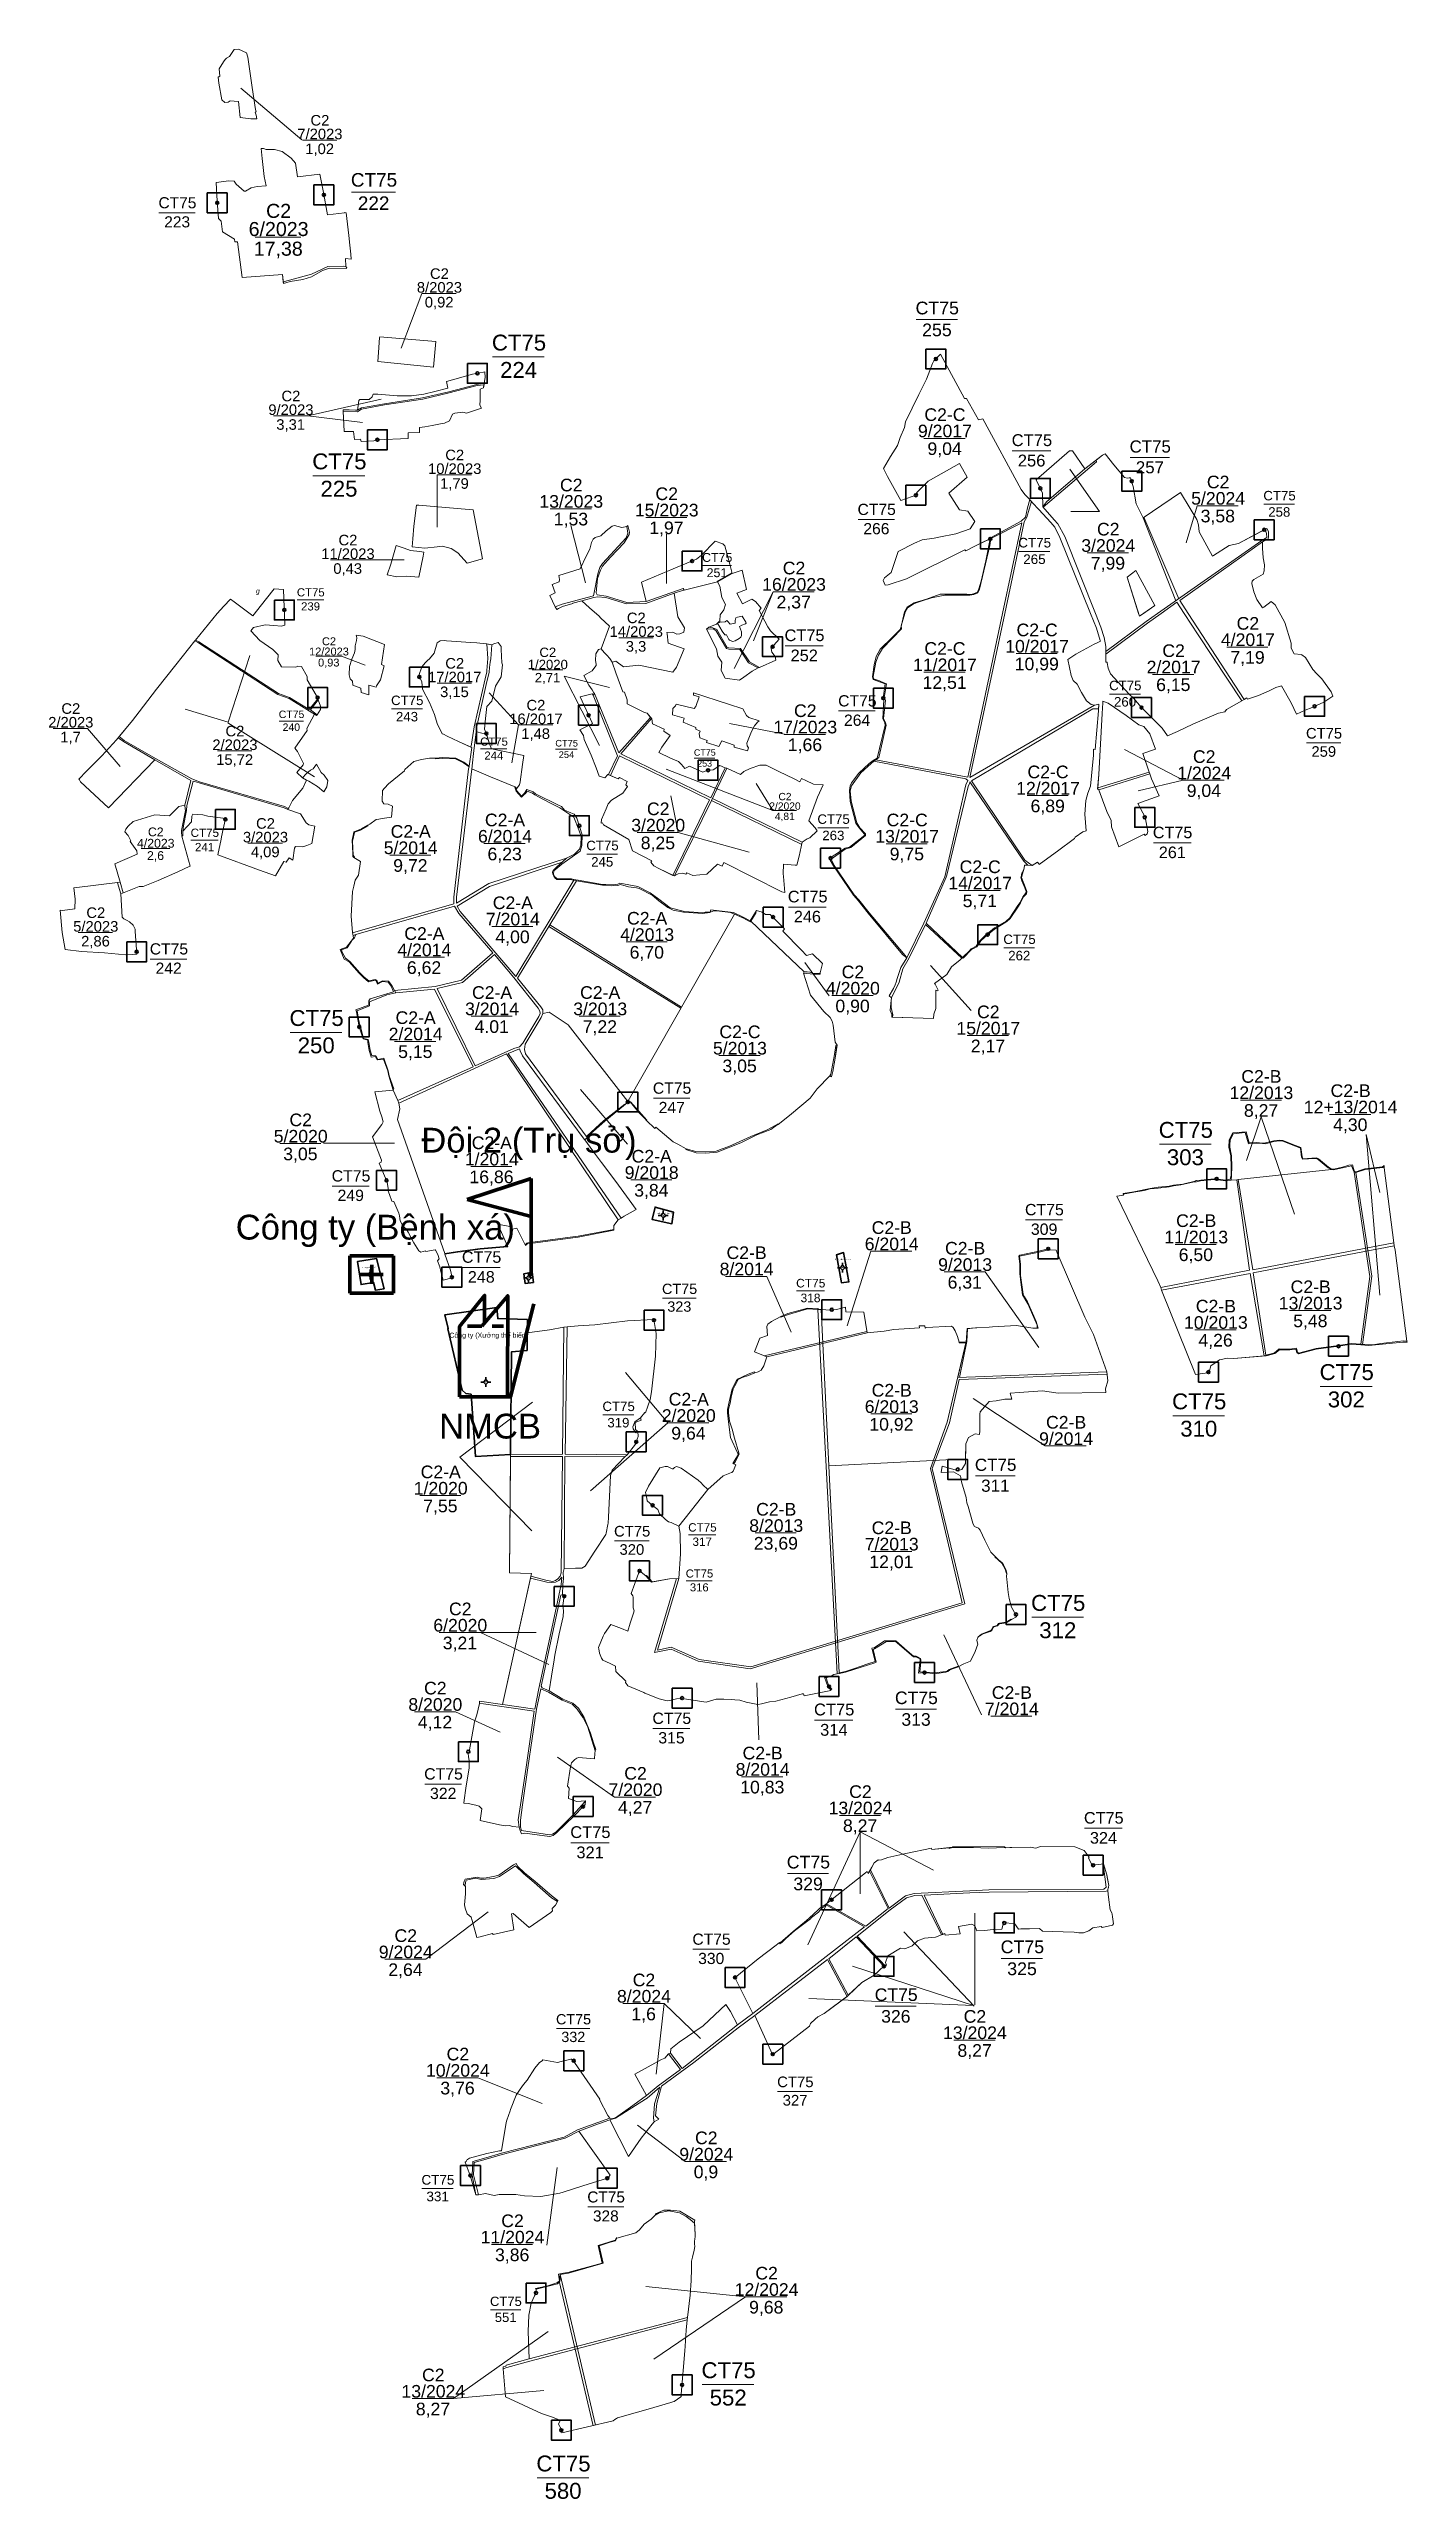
# Model space of a CAD drawing. Header units: metres. Extents: x 416681 to 420102, y 1525252 to 1531422.
import ezdxf
from ezdxf.enums import TextEntityAlignment as Align

# ---------------------------------------------------------------- set-up
doc = ezdxf.new("R2010")
doc.units = ezdxf.units.M
doc.header["$MEASUREMENT"] = 0
doc.linetypes.add('DGN Style 1', pattern=[5.902559, 0.009821, -5.892738])
for name, color, linetype, lineweight in [('RanhOne', 1, 'Continuous', 0), ('RanhTwo', 3, 'Continuous', 0), ('TruSo', 1, 'Continuous', 106)]:
    doc.layers.add(name, color=color, linetype=linetype, lineweight=lineweight)
doc.styles.add('Style-Arial', font='arial.ttf')
doc.styles.add('Style-Arial Narrow IF', font='ARIALNI.TTF')

msp = doc.modelspace()

# ---------------------------------------------------------------- texts
at = {"layer": 'RanhTwo', "color": 3, "linetype": 'Continuous', "lineweight": 0, "style": 'Style-Arial Narrow IF'}
msp.add_text('g', height=12.5, dxfattribs=at).set_placement((417207.083534, 1530056.798404), align=Align.MIDDLE_CENTER)
msp.add_text('g', height=12.5, dxfattribs=at).set_placement((417207.083534, 1530056.798404), align=Align.MIDDLE_CENTER)
at = {"layer": 'RanhTwo', "color": 3, "linetype": 'Continuous', "lineweight": 0, "style": 'Style-Arial'}
for s, p in [('1', (418207.61, 1528505.18)), ('2', (418254.18, 1528492.25)), ('4', (418200.57, 1528473.78)), ('3', (418249.6, 1528463.29)), ('1', (418664.31, 1528384.65)), ('2', (418682.36, 1528390.7)), ('3', (418687.1, 1528364.31)), ('4', (418676.13, 1528319.87)), ('3', (418677.07, 1528314.69)), ('2', (418695.67, 1528316.66))]:
    msp.add_text(s, height=0.75, dxfattribs=at).set_placement(p, align=Align.TOP_LEFT)
at = {"layer": 'RanhTwo', "color": 7, "linetype": 'Continuous', "lineweight": 13, "style": 'Style-Arial'}
for s, height, p in [('Đội 2 (Nhà công vụ)', 3.125, (418213.45545, 1528487.555291)), ('Công ty (Bệnh xá)', 3.125, (417469.947425, 1528351.642155)), ('Đội 2 (Nhà công vụ)', 3.125, (418660.654328, 1528371.862256)), ('Đội 2 (Trụ sở)', 1.5625, (417884.094653, 1528326.54403)), ('Công ty (Xưởng thế biến)', 12.5, (417689.625682, 1528176.391849))]:
    msp.add_text(s, height=height, dxfattribs=at).set_placement(p)

# ---------------------------------------------------------------- blocks, each defined once
blk = doc.blocks.new('*U0')
at = {"color": 0, "linetype": 'Continuous', "lineweight": -2, "ltscale": 10, "flags": 128}
blk.add_lwpolyline([(-150, 150), (150, 150), (150, -150), (-150, -150), (-150, 150)], close=True, dxfattribs=at)
at = {"color": 0, "linetype": 'Continuous', "lineweight": -2, "ltscale": 10}
blk.add_circle((-0.02828, 0.016065), 22.5, dxfattribs=at)
blk = doc.blocks.new('*U5')
at = {"layer": 'RanhTwo', "color": 3, "linetype": 'Continuous', "lineweight": 13}
blk.add_line((-66.520877, -1.660429), (63.750129, -1.660429), dxfattribs=at)
at = {"layer": 'RanhTwo', "color": 3, "linetype": 'Continuous', "lineweight": 13, "style": 'Style-Arial'}
for s, p in [('CT75', (-0.000029, 14.422722)), ('224', (-1.025137, -54.422685))]:
    blk.add_text(s, height=40, dxfattribs=at).set_placement(p, align=Align.CENTER)
blk = doc.blocks.new('*U6')
at = {"layer": 'RanhTwo', "color": 3, "linetype": 'Continuous', "lineweight": 13}
blk.add_line((-66.520877, -1.660429), (63.750129, -1.660429), dxfattribs=at)
at = {"layer": 'RanhTwo', "color": 3, "linetype": 'Continuous', "lineweight": 13, "style": 'Style-Arial'}
for s, p in [('CT75', (-0.000029, 14.422722)), ('225', (-1.025137, -54.422685))]:
    blk.add_text(s, height=40, dxfattribs=at).set_placement(p, align=Align.CENTER)
blk = doc.blocks.new('*U7')
at = {"layer": 'RanhTwo', "color": 3, "linetype": 'Continuous', "lineweight": 13}
blk.add_line((-66.520877, -1.660429), (63.750129, -1.660429), dxfattribs=at)
at = {"layer": 'RanhTwo', "color": 3, "linetype": 'Continuous', "lineweight": 13, "style": 'Style-Arial'}
for s, p in [('CT75', (-0.000029, 14.422722)), ('250', (-1.025137, -54.422685))]:
    blk.add_text(s, height=40, dxfattribs=at).set_placement(p, align=Align.CENTER)
blk = doc.blocks.new('*U8')
at = {"layer": 'RanhTwo', "color": 3, "linetype": 'Continuous', "lineweight": 13}
blk.add_line((-66.520877, -1.660429), (63.750129, -1.660429), dxfattribs=at)
at = {"layer": 'RanhTwo', "color": 3, "linetype": 'Continuous', "lineweight": 13, "style": 'Style-Arial'}
for s, p in [('CT75', (-0.000029, 14.422722)), ('303', (-1.025137, -54.422685))]:
    blk.add_text(s, height=40, dxfattribs=at).set_placement(p, align=Align.CENTER)
blk = doc.blocks.new('*U9')
at = {"layer": 'RanhTwo', "color": 3, "linetype": 'Continuous', "lineweight": 13}
blk.add_line((-66.520877, -1.660429), (63.750129, -1.660429), dxfattribs=at)
at = {"layer": 'RanhTwo', "color": 3, "linetype": 'Continuous', "lineweight": 13, "style": 'Style-Arial'}
for s, p in [('CT75', (-0.000029, 14.422722)), ('310', (-1.025137, -54.422685))]:
    blk.add_text(s, height=40, dxfattribs=at).set_placement(p, align=Align.CENTER)
blk = doc.blocks.new('*U10')
at = {"layer": 'RanhTwo', "color": 3, "linetype": 'Continuous', "lineweight": 13}
blk.add_line((-66.520877, -1.660429), (63.750129, -1.660429), dxfattribs=at)
at = {"layer": 'RanhTwo', "color": 3, "linetype": 'Continuous', "lineweight": 13, "style": 'Style-Arial'}
for s, p in [('CT75', (-0.000029, 14.422722)), ('302', (-1.025137, -54.422685))]:
    blk.add_text(s, height=40, dxfattribs=at).set_placement(p, align=Align.CENTER)
blk = doc.blocks.new('*U11')
at = {"layer": 'RanhTwo', "color": 3, "linetype": 'Continuous', "lineweight": 13}
blk.add_line((-66.520877, -1.660429), (63.750129, -1.660429), dxfattribs=at)
at = {"layer": 'RanhTwo', "color": 3, "linetype": 'Continuous', "lineweight": 13, "style": 'Style-Arial'}
for s, p in [('CT75', (-0.000029, 14.422722)), ('580', (-1.025137, -54.422685))]:
    blk.add_text(s, height=40, dxfattribs=at).set_placement(p, align=Align.CENTER)
blk = doc.blocks.new('*U12')
at = {"layer": 'RanhTwo', "color": 3, "linetype": 'Continuous', "lineweight": 13}
blk.add_line((-66.520877, -1.660429), (63.750129, -1.660429), dxfattribs=at)
at = {"layer": 'RanhTwo', "color": 3, "linetype": 'Continuous', "lineweight": 13, "style": 'Style-Arial'}
for s, p in [('CT75', (-0.000029, 14.422722)), ('552', (-1.025137, -54.422685))]:
    blk.add_text(s, height=40, dxfattribs=at).set_placement(p, align=Align.CENTER)
blk = doc.blocks.new('*U13')
at = {"layer": 'RanhTwo', "color": 3, "linetype": 'Continuous', "lineweight": 13}
blk.add_line((-66.520877, -1.660429), (63.750129, -1.660429), dxfattribs=at)
at = {"layer": 'RanhTwo', "color": 3, "linetype": 'Continuous', "lineweight": 13, "style": 'Style-Arial'}
for s, p in [('CT75', (-0.000029, 14.422722)), ('312', (-1.025137, -54.422685))]:
    blk.add_text(s, height=40, dxfattribs=at).set_placement(p, align=Align.CENTER)
blk = doc.blocks.new('*U14')
at = {"layer": 'RanhTwo', "color": 3, "linetype": 'Continuous', "lineweight": 13}
blk.add_line((-66.520877, -1.660429), (63.750129, -1.660429), dxfattribs=at)
at = {"layer": 'RanhTwo', "color": 3, "linetype": 'Continuous', "lineweight": 13, "style": 'Style-Arial'}
blk.add_text('8,27', height=40, dxfattribs=at).set_placement((-1.025137, -54.422685), align=Align.CENTER)
at = {"layer": 'RanhTwo', "color": 3, "linetype": 'Continuous', "lineweight": 13, "insert": (-0.000029, 1.089388), "char_height": 40, "attachment_point": 8, "line_spacing_factor": 0.776524, "style": 'Style-Arial'}
blk.add_mtext('C2\\P13/2024', dxfattribs=at)
blk = doc.blocks.new('*U15')
at = {"layer": 'RanhTwo', "color": 3, "linetype": 'Continuous', "lineweight": 13}
blk.add_line((-66.520877, -1.660429), (63.750129, -1.660429), dxfattribs=at)
at = {"layer": 'RanhTwo', "color": 3, "linetype": 'Continuous', "lineweight": 13, "style": 'Style-Arial'}
blk.add_text('9,68', height=40, dxfattribs=at).set_placement((-1.025137, -54.422685), align=Align.CENTER)
at = {"layer": 'RanhTwo', "color": 3, "linetype": 'Continuous', "lineweight": 13, "insert": (-0.000029, 1.089388), "char_height": 40, "attachment_point": 8, "line_spacing_factor": 0.776524, "style": 'Style-Arial'}
blk.add_mtext('C2\\P12/2024', dxfattribs=at)
blk = doc.blocks.new('*U16')
at = {"layer": 'RanhTwo', "color": 3, "linetype": 'Continuous', "lineweight": 13}
blk.add_line((-66.520877, -1.660429), (63.750129, -1.660429), dxfattribs=at)
at = {"layer": 'RanhTwo', "color": 3, "linetype": 'Continuous', "lineweight": 13, "style": 'Style-Arial'}
blk.add_text('3,76', height=40, dxfattribs=at).set_placement((-1.025137, -54.422685), align=Align.CENTER)
at = {"layer": 'RanhTwo', "color": 3, "linetype": 'Continuous', "lineweight": 13, "insert": (-0.000029, 1.089388), "char_height": 40, "attachment_point": 8, "line_spacing_factor": 0.776524, "style": 'Style-Arial'}
blk.add_mtext('C2\\P10/2024', dxfattribs=at)
blk = doc.blocks.new('*U17')
at = {"layer": 'RanhTwo', "color": 3, "linetype": 'Continuous', "lineweight": 13}
blk.add_line((-66.520877, -1.660429), (63.750129, -1.660429), dxfattribs=at)
at = {"layer": 'RanhTwo', "color": 3, "linetype": 'Continuous', "lineweight": 13, "style": 'Style-Arial'}
blk.add_text('3,86', height=40, dxfattribs=at).set_placement((-1.025137, -54.422685), align=Align.CENTER)
at = {"layer": 'RanhTwo', "color": 3, "linetype": 'Continuous', "lineweight": 13, "insert": (-0.000029, 1.089388), "char_height": 40, "attachment_point": 8, "line_spacing_factor": 0.776524, "style": 'Style-Arial'}
blk.add_mtext('C2\\P11/2024', dxfattribs=at)
blk = doc.blocks.new('*U18')
at = {"layer": 'RanhTwo', "color": 3, "linetype": 'Continuous', "lineweight": 13}
blk.add_line((-66.520877, -1.660429), (63.750129, -1.660429), dxfattribs=at)
at = {"layer": 'RanhTwo', "color": 3, "linetype": 'Continuous', "lineweight": 13, "style": 'Style-Arial'}
blk.add_text('0,9', height=40, dxfattribs=at).set_placement((-1.025137, -54.422685), align=Align.CENTER)
at = {"layer": 'RanhTwo', "color": 3, "linetype": 'Continuous', "lineweight": 13, "insert": (-0.000029, 1.089388), "char_height": 40, "attachment_point": 8, "line_spacing_factor": 0.776524, "style": 'Style-Arial'}
blk.add_mtext('C2\\P9/2024', dxfattribs=at)
blk = doc.blocks.new('*U19')
at = {"layer": 'RanhTwo', "color": 3, "linetype": 'Continuous', "lineweight": 13}
blk.add_line((-66.520877, -1.660429), (63.750129, -1.660429), dxfattribs=at)
at = {"layer": 'RanhTwo', "color": 3, "linetype": 'Continuous', "lineweight": 13, "style": 'Style-Arial'}
blk.add_text('1,6', height=40, dxfattribs=at).set_placement((-1.025137, -54.422685), align=Align.CENTER)
at = {"layer": 'RanhTwo', "color": 3, "linetype": 'Continuous', "lineweight": 13, "insert": (-0.000029, 1.089388), "char_height": 40, "attachment_point": 8, "line_spacing_factor": 0.776524, "style": 'Style-Arial'}
blk.add_mtext('C2\\P8/2024', dxfattribs=at)
blk = doc.blocks.new('*U20')
at = {"layer": 'RanhTwo', "color": 3, "linetype": 'Continuous', "lineweight": 13}
blk.add_line((-66.520877, -1.660429), (63.750129, -1.660429), dxfattribs=at)
at = {"layer": 'RanhTwo', "color": 3, "linetype": 'Continuous', "lineweight": 13, "style": 'Style-Arial'}
blk.add_text('2,64', height=40, dxfattribs=at).set_placement((-1.025137, -54.422685), align=Align.CENTER)
at = {"layer": 'RanhTwo', "color": 3, "linetype": 'Continuous', "lineweight": 13, "insert": (-0.000029, 1.089388), "char_height": 40, "attachment_point": 8, "line_spacing_factor": 0.776524, "style": 'Style-Arial'}
blk.add_mtext('C2\\P9/2024', dxfattribs=at)
blk = doc.blocks.new('*U21')
at = {"layer": 'RanhTwo', "color": 3, "linetype": 'Continuous', "lineweight": 13}
blk.add_line((-66.520877, -1.660429), (63.750129, -1.660429), dxfattribs=at)
at = {"layer": 'RanhTwo', "color": 3, "linetype": 'Continuous', "lineweight": 13, "style": 'Style-Arial'}
blk.add_text('4,12', height=40, dxfattribs=at).set_placement((-1.025137, -54.422685), align=Align.CENTER)
at = {"layer": 'RanhTwo', "color": 3, "linetype": 'Continuous', "lineweight": 13, "insert": (-0.000029, 1.089388), "char_height": 40, "attachment_point": 8, "line_spacing_factor": 0.776524, "style": 'Style-Arial'}
blk.add_mtext('C2\\P8/2020', dxfattribs=at)
blk = doc.blocks.new('*U22')
at = {"layer": 'RanhTwo', "color": 3, "linetype": 'Continuous', "lineweight": 13}
blk.add_line((-66.520877, -1.660429), (63.750129, -1.660429), dxfattribs=at)
at = {"layer": 'RanhTwo', "color": 3, "linetype": 'Continuous', "lineweight": 13, "style": 'Style-Arial'}
blk.add_text('4,27', height=40, dxfattribs=at).set_placement((-1.025137, -54.422685), align=Align.CENTER)
at = {"layer": 'RanhTwo', "color": 3, "linetype": 'Continuous', "lineweight": 13, "insert": (-0.000029, 1.089388), "char_height": 40, "attachment_point": 8, "line_spacing_factor": 0.776524, "style": 'Style-Arial'}
blk.add_mtext('C2\\P7/2020', dxfattribs=at)
blk = doc.blocks.new('*U23')
at = {"layer": 'RanhTwo', "color": 3, "linetype": 'Continuous', "lineweight": 13}
blk.add_line((-66.520877, -1.660429), (63.750129, -1.660429), dxfattribs=at)
at = {"layer": 'RanhTwo', "color": 3, "linetype": 'Continuous', "lineweight": 13, "style": 'Style-Arial'}
blk.add_text('3,21', height=40, dxfattribs=at).set_placement((-1.025137, -54.422685), align=Align.CENTER)
at = {"layer": 'RanhTwo', "color": 3, "linetype": 'Continuous', "lineweight": 13, "insert": (-0.000029, 1.089388), "char_height": 40, "attachment_point": 8, "line_spacing_factor": 0.776524, "style": 'Style-Arial'}
blk.add_mtext('C2\\P6/2020', dxfattribs=at)
blk = doc.blocks.new('*U24')
at = {"layer": 'RanhTwo', "color": 3, "linetype": 'Continuous', "lineweight": 13}
blk.add_line((-66.520877, -1.660429), (63.750129, -1.660429), dxfattribs=at)
at = {"layer": 'RanhTwo', "color": 3, "linetype": 'Continuous', "lineweight": 13, "style": 'Style-Arial'}
blk.add_text('7,55', height=40, dxfattribs=at).set_placement((-1.025137, -54.422685), align=Align.CENTER)
at = {"layer": 'RanhTwo', "color": 3, "linetype": 'Continuous', "lineweight": 13, "insert": (-0.000029, 1.089388), "char_height": 40, "attachment_point": 8, "line_spacing_factor": 0.776524, "style": 'Style-Arial'}
blk.add_mtext('C2-A\\P1/2020', dxfattribs=at)
blk = doc.blocks.new('*U25')
at = {"layer": 'RanhTwo', "color": 3, "linetype": 'Continuous', "lineweight": 13}
blk.add_line((-66.520877, -1.660429), (63.750129, -1.660429), dxfattribs=at)
at = {"layer": 'RanhTwo', "color": 3, "linetype": 'Continuous', "lineweight": 13, "style": 'Style-Arial'}
blk.add_text('9,64', height=40, dxfattribs=at).set_placement((-1.025137, -54.422685), align=Align.CENTER)
at = {"layer": 'RanhTwo', "color": 3, "linetype": 'Continuous', "lineweight": 13, "insert": (-0.000029, 1.089388), "char_height": 40, "attachment_point": 8, "line_spacing_factor": 0.776524, "style": 'Style-Arial'}
blk.add_mtext('C2-A\\P2/2020', dxfattribs=at)
blk = doc.blocks.new('*U26')
at = {"layer": 'RanhTwo', "color": 3, "linetype": 'Continuous', "lineweight": 13}
blk.add_line((-66.520877, -1.660429), (63.750129, -1.660429), dxfattribs=at)
at = {"layer": 'RanhTwo', "color": 3, "linetype": 'Continuous', "lineweight": 13, "insert": (-0.000029, 1.089388), "char_height": 40, "attachment_point": 8, "line_spacing_factor": 0.776524, "style": 'Style-Arial'}
blk.add_mtext('C2-B\\P8/2014', dxfattribs=at)
blk = doc.blocks.new('*U27')
at = {"layer": 'RanhTwo', "color": 3, "linetype": 'Continuous', "lineweight": 13}
blk.add_line((-66.520877, -1.660429), (63.750129, -1.660429), dxfattribs=at)
at = {"layer": 'RanhTwo', "color": 3, "linetype": 'Continuous', "lineweight": 13, "insert": (-0.000029, 1.089388), "char_height": 40, "attachment_point": 8, "line_spacing_factor": 0.776524, "style": 'Style-Arial'}
blk.add_mtext('C2-B\\P6/2014', dxfattribs=at)
blk = doc.blocks.new('*U28')
at = {"layer": 'RanhTwo', "color": 3, "linetype": 'Continuous', "lineweight": 13}
blk.add_line((-66.520877, -1.660429), (63.750129, -1.660429), dxfattribs=at)
at = {"layer": 'RanhTwo', "color": 3, "linetype": 'Continuous', "lineweight": 13, "style": 'Style-Arial'}
blk.add_text('23,69', height=40, dxfattribs=at).set_placement((-1.025137, -54.422685), align=Align.CENTER)
at = {"layer": 'RanhTwo', "color": 3, "linetype": 'Continuous', "lineweight": 13, "insert": (-0.000029, 1.089388), "char_height": 40, "attachment_point": 8, "line_spacing_factor": 0.776524, "style": 'Style-Arial'}
blk.add_mtext('C2-B\\P8/2013', dxfattribs=at)
blk = doc.blocks.new('*U29')
at = {"layer": 'RanhTwo', "color": 3, "linetype": 'Continuous', "lineweight": 13}
blk.add_line((-66.520877, -1.660429), (63.750129, -1.660429), dxfattribs=at)
at = {"layer": 'RanhTwo', "color": 3, "linetype": 'Continuous', "lineweight": 13, "style": 'Style-Arial'}
blk.add_text('10,92', height=40, dxfattribs=at).set_placement((-1.025137, -54.422685), align=Align.CENTER)
at = {"layer": 'RanhTwo', "color": 3, "linetype": 'Continuous', "lineweight": 13, "insert": (-0.000029, 1.089388), "char_height": 40, "attachment_point": 8, "line_spacing_factor": 0.776524, "style": 'Style-Arial'}
blk.add_mtext('C2-B\\P6/2013', dxfattribs=at)
blk = doc.blocks.new('*U30')
at = {"layer": 'RanhTwo', "color": 3, "linetype": 'Continuous', "lineweight": 13}
blk.add_line((-66.520877, -1.660429), (63.750129, -1.660429), dxfattribs=at)
at = {"layer": 'RanhTwo', "color": 3, "linetype": 'Continuous', "lineweight": 13, "style": 'Style-Arial'}
blk.add_text('12,01', height=40, dxfattribs=at).set_placement((-1.025137, -54.422685), align=Align.CENTER)
at = {"layer": 'RanhTwo', "color": 3, "linetype": 'Continuous', "lineweight": 13, "insert": (-0.000029, 1.089388), "char_height": 40, "attachment_point": 8, "line_spacing_factor": 0.776524, "style": 'Style-Arial'}
blk.add_mtext('C2-B\\P7/2013', dxfattribs=at)
blk = doc.blocks.new('*U31')
at = {"layer": 'RanhTwo', "color": 3, "linetype": 'Continuous', "lineweight": 13}
blk.add_line((-66.520877, -1.660429), (63.750129, -1.660429), dxfattribs=at)
at = {"layer": 'RanhTwo', "color": 3, "linetype": 'Continuous', "lineweight": 13, "style": 'Style-Arial'}
blk.add_text('10,83', height=40, dxfattribs=at).set_placement((-1.025137, -54.422685), align=Align.CENTER)
at = {"layer": 'RanhTwo', "color": 3, "linetype": 'Continuous', "lineweight": 13, "insert": (-0.000029, 1.089388), "char_height": 40, "attachment_point": 8, "line_spacing_factor": 0.776524, "style": 'Style-Arial'}
blk.add_mtext('C2-B\\P8/2014', dxfattribs=at)
blk = doc.blocks.new('*U32')
at = {"layer": 'RanhTwo', "color": 3, "linetype": 'Continuous', "lineweight": 13}
blk.add_line((-66.520877, -1.660429), (63.750129, -1.660429), dxfattribs=at)
at = {"layer": 'RanhTwo', "color": 3, "linetype": 'Continuous', "lineweight": 13, "insert": (-0.000029, 1.089388), "char_height": 40, "attachment_point": 8, "line_spacing_factor": 0.776524, "style": 'Style-Arial'}
blk.add_mtext('C2-B\\P7/2014', dxfattribs=at)
blk = doc.blocks.new('*U33')
at = {"layer": 'RanhTwo', "color": 3, "linetype": 'Continuous', "lineweight": 13}
blk.add_line((-66.520877, -1.660429), (63.750129, -1.660429), dxfattribs=at)
at = {"layer": 'RanhTwo', "color": 3, "linetype": 'Continuous', "lineweight": 13, "style": 'Style-Arial'}
blk.add_text('6,31', height=40, dxfattribs=at).set_placement((-1.025137, -54.422685), align=Align.CENTER)
at = {"layer": 'RanhTwo', "color": 3, "linetype": 'Continuous', "lineweight": 13, "insert": (-0.000029, 1.089388), "char_height": 40, "attachment_point": 8, "line_spacing_factor": 0.776524, "style": 'Style-Arial'}
blk.add_mtext('C2-B\\P9/2013', dxfattribs=at)
blk = doc.blocks.new('*U34')
at = {"layer": 'RanhTwo', "color": 3, "linetype": 'Continuous', "lineweight": 13}
blk.add_line((-66.520877, -1.660429), (63.750129, -1.660429), dxfattribs=at)
at = {"layer": 'RanhTwo', "color": 3, "linetype": 'Continuous', "lineweight": 13, "insert": (-0.000029, 1.089388), "char_height": 40, "attachment_point": 8, "line_spacing_factor": 0.776524, "style": 'Style-Arial'}
blk.add_mtext('C2-B\\P9/2014', dxfattribs=at)
blk = doc.blocks.new('*U35')
at = {"layer": 'RanhTwo', "color": 3, "linetype": 'Continuous', "lineweight": 13}
blk.add_line((-66.520877, -1.660429), (63.750129, -1.660429), dxfattribs=at)
at = {"layer": 'RanhTwo', "color": 3, "linetype": 'Continuous', "lineweight": 13, "style": 'Style-Arial'}
blk.add_text('6,50', height=40, dxfattribs=at).set_placement((-1.025137, -54.422685), align=Align.CENTER)
at = {"layer": 'RanhTwo', "color": 3, "linetype": 'Continuous', "lineweight": 13, "insert": (-0.000029, 1.089388), "char_height": 40, "attachment_point": 8, "line_spacing_factor": 0.776524, "style": 'Style-Arial'}
blk.add_mtext('C2-B\\P11/2013', dxfattribs=at)
blk = doc.blocks.new('*U36')
at = {"layer": 'RanhTwo', "color": 3, "linetype": 'Continuous', "lineweight": 13}
blk.add_line((-66.520877, -1.660429), (63.750129, -1.660429), dxfattribs=at)
at = {"layer": 'RanhTwo', "color": 3, "linetype": 'Continuous', "lineweight": 13, "style": 'Style-Arial'}
blk.add_text('4,26', height=40, dxfattribs=at).set_placement((-1.025137, -54.422685), align=Align.CENTER)
at = {"layer": 'RanhTwo', "color": 3, "linetype": 'Continuous', "lineweight": 13, "insert": (-0.000029, 1.089388), "char_height": 40, "attachment_point": 8, "line_spacing_factor": 0.776524, "style": 'Style-Arial'}
blk.add_mtext('C2-B\\P10/2013', dxfattribs=at)
blk = doc.blocks.new('*U37')
at = {"layer": 'RanhTwo', "color": 3, "linetype": 'Continuous', "lineweight": 13}
blk.add_line((-66.520877, -1.660429), (63.750129, -1.660429), dxfattribs=at)
at = {"layer": 'RanhTwo', "color": 3, "linetype": 'Continuous', "lineweight": 13, "style": 'Style-Arial'}
blk.add_text('8,27', height=40, dxfattribs=at).set_placement((-1.025137, -54.422685), align=Align.CENTER)
at = {"layer": 'RanhTwo', "color": 3, "linetype": 'Continuous', "lineweight": 13, "insert": (-0.000029, 1.089388), "char_height": 40, "attachment_point": 8, "line_spacing_factor": 0.776524, "style": 'Style-Arial'}
blk.add_mtext('C2-B\\P12/2013', dxfattribs=at)
blk = doc.blocks.new('*U38')
at = {"layer": 'RanhTwo', "color": 3, "linetype": 'Continuous', "lineweight": 13}
blk.add_line((-66.520877, -1.660429), (63.750129, -1.660429), dxfattribs=at)
at = {"layer": 'RanhTwo', "color": 3, "linetype": 'Continuous', "lineweight": 13, "style": 'Style-Arial'}
blk.add_text('5,48', height=40, dxfattribs=at).set_placement((-1.025137, -54.422685), align=Align.CENTER)
at = {"layer": 'RanhTwo', "color": 3, "linetype": 'Continuous', "lineweight": 13, "insert": (-0.000029, 1.089388), "char_height": 40, "attachment_point": 8, "line_spacing_factor": 0.776524, "style": 'Style-Arial'}
blk.add_mtext('C2-B\\P13/2013', dxfattribs=at)
blk = doc.blocks.new('*U39')
at = {"layer": 'RanhTwo', "color": 3, "linetype": 'Continuous', "lineweight": 13}
blk.add_line((-66.520877, -1.660429), (63.750129, -1.660429), dxfattribs=at)
at = {"layer": 'RanhTwo', "color": 3, "linetype": 'Continuous', "lineweight": 13, "style": 'Style-Arial'}
blk.add_text('4,30', height=40, dxfattribs=at).set_placement((-1.025137, -54.422685), align=Align.CENTER)
at = {"layer": 'RanhTwo', "color": 3, "linetype": 'Continuous', "lineweight": 13, "insert": (-0.000029, 1.089388), "char_height": 40, "attachment_point": 8, "line_spacing_factor": 0.776524, "style": 'Style-Arial'}
blk.add_mtext('C2-B\\P12+13/2014', dxfattribs=at)
blk = doc.blocks.new('*U40')
at = {"layer": 'RanhTwo', "color": 3, "linetype": 'Continuous', "lineweight": 13}
blk.add_line((-66.520877, -1.660429), (63.750129, -1.660429), dxfattribs=at)
at = {"layer": 'RanhTwo', "color": 3, "linetype": 'Continuous', "lineweight": 13, "style": 'Style-Arial'}
blk.add_text('3,05', height=40, dxfattribs=at).set_placement((-1.025137, -54.422685), align=Align.CENTER)
at = {"layer": 'RanhTwo', "color": 3, "linetype": 'Continuous', "lineweight": 13, "insert": (-0.000029, 1.089388), "char_height": 40, "attachment_point": 8, "line_spacing_factor": 0.776524, "style": 'Style-Arial'}
blk.add_mtext('C2\\P5/2020', dxfattribs=at)
blk = doc.blocks.new('*U41')
at = {"layer": 'RanhTwo', "color": 3, "linetype": 'Continuous', "lineweight": 13}
blk.add_line((-66.520877, -1.660429), (63.750129, -1.660429), dxfattribs=at)
at = {"layer": 'RanhTwo', "color": 3, "linetype": 'Continuous', "lineweight": 13, "style": 'Style-Arial'}
blk.add_text('16,86', height=40, dxfattribs=at).set_placement((-1.025137, -54.422685), align=Align.CENTER)
at = {"layer": 'RanhTwo', "color": 3, "linetype": 'Continuous', "lineweight": 13, "insert": (-0.000029, 1.089388), "char_height": 40, "attachment_point": 8, "line_spacing_factor": 0.776524, "style": 'Style-Arial'}
blk.add_mtext('C2-A\\P1/2014', dxfattribs=at)
blk = doc.blocks.new('*U42')
at = {"layer": 'RanhTwo', "color": 3, "linetype": 'Continuous', "lineweight": 13}
blk.add_line((-66.520877, -1.660429), (63.750129, -1.660429), dxfattribs=at)
at = {"layer": 'RanhTwo', "color": 3, "linetype": 'Continuous', "lineweight": 13, "style": 'Style-Arial'}
blk.add_text('5,15', height=40, dxfattribs=at).set_placement((-1.025137, -54.422685), align=Align.CENTER)
at = {"layer": 'RanhTwo', "color": 3, "linetype": 'Continuous', "lineweight": 13, "insert": (-0.000029, 1.089388), "char_height": 40, "attachment_point": 8, "line_spacing_factor": 0.776524, "style": 'Style-Arial'}
blk.add_mtext('C2-A\\P2/2014', dxfattribs=at)
blk = doc.blocks.new('*U43')
at = {"layer": 'RanhTwo', "color": 3, "linetype": 'Continuous', "lineweight": 13}
blk.add_line((-66.520877, -1.660429), (63.750129, -1.660429), dxfattribs=at)
at = {"layer": 'RanhTwo', "color": 3, "linetype": 'Continuous', "lineweight": 13, "style": 'Style-Arial'}
blk.add_text('4.01', height=40, dxfattribs=at).set_placement((-1.025137, -54.422685), align=Align.CENTER)
at = {"layer": 'RanhTwo', "color": 3, "linetype": 'Continuous', "lineweight": 13, "insert": (-0.000029, 1.089388), "char_height": 40, "attachment_point": 8, "line_spacing_factor": 0.776524, "style": 'Style-Arial'}
blk.add_mtext('C2-A\\P3/2014', dxfattribs=at)
blk = doc.blocks.new('*U44')
at = {"layer": 'RanhTwo', "color": 3, "linetype": 'Continuous', "lineweight": 13}
blk.add_line((-66.520877, -1.660429), (63.750129, -1.660429), dxfattribs=at)
at = {"layer": 'RanhTwo', "color": 3, "linetype": 'Continuous', "lineweight": 13, "style": 'Style-Arial'}
blk.add_text('6,62', height=40, dxfattribs=at).set_placement((-1.025137, -54.422685), align=Align.CENTER)
at = {"layer": 'RanhTwo', "color": 3, "linetype": 'Continuous', "lineweight": 13, "insert": (-0.000029, 1.089388), "char_height": 40, "attachment_point": 8, "line_spacing_factor": 0.776524, "style": 'Style-Arial'}
blk.add_mtext('C2-A\\P4/2014', dxfattribs=at)
blk = doc.blocks.new('*U45')
at = {"layer": 'RanhTwo', "color": 3, "linetype": 'Continuous', "lineweight": 13}
blk.add_line((-66.520877, -1.660429), (63.750129, -1.660429), dxfattribs=at)
at = {"layer": 'RanhTwo', "color": 3, "linetype": 'Continuous', "lineweight": 13, "style": 'Style-Arial'}
blk.add_text('9,72', height=40, dxfattribs=at).set_placement((-1.025137, -54.422685), align=Align.CENTER)
at = {"layer": 'RanhTwo', "color": 3, "linetype": 'Continuous', "lineweight": 13, "insert": (-0.000029, 1.089388), "char_height": 40, "attachment_point": 8, "line_spacing_factor": 0.776524, "style": 'Style-Arial'}
blk.add_mtext('C2-A\\P5/2014', dxfattribs=at)
blk = doc.blocks.new('*U46')
at = {"layer": 'RanhTwo', "color": 3, "linetype": 'Continuous', "lineweight": 13}
blk.add_line((-66.520877, -1.660429), (63.750129, -1.660429), dxfattribs=at)
at = {"layer": 'RanhTwo', "color": 3, "linetype": 'Continuous', "lineweight": 13, "style": 'Style-Arial'}
blk.add_text('6,23', height=40, dxfattribs=at).set_placement((-1.025137, -54.422685), align=Align.CENTER)
at = {"layer": 'RanhTwo', "color": 3, "linetype": 'Continuous', "lineweight": 13, "insert": (-0.000029, 1.089388), "char_height": 40, "attachment_point": 8, "line_spacing_factor": 0.776524, "style": 'Style-Arial'}
blk.add_mtext('C2-A\\P6/2014', dxfattribs=at)
blk = doc.blocks.new('*U47')
at = {"layer": 'RanhTwo', "color": 3, "linetype": 'Continuous', "lineweight": 13}
blk.add_line((-66.520877, -1.660429), (63.750129, -1.660429), dxfattribs=at)
at = {"layer": 'RanhTwo', "color": 3, "linetype": 'Continuous', "lineweight": 13, "style": 'Style-Arial'}
blk.add_text('4,00', height=40, dxfattribs=at).set_placement((-1.025137, -54.422685), align=Align.CENTER)
at = {"layer": 'RanhTwo', "color": 3, "linetype": 'Continuous', "lineweight": 13, "insert": (-0.000029, 1.089388), "char_height": 40, "attachment_point": 8, "line_spacing_factor": 0.776524, "style": 'Style-Arial'}
blk.add_mtext('C2-A\\P7/2014', dxfattribs=at)
blk = doc.blocks.new('*U48')
at = {"layer": 'RanhTwo', "color": 3, "linetype": 'Continuous', "lineweight": 13}
blk.add_line((-66.520877, -1.660429), (63.750129, -1.660429), dxfattribs=at)
at = {"layer": 'RanhTwo', "color": 3, "linetype": 'Continuous', "lineweight": 13, "style": 'Style-Arial'}
blk.add_text('7,22', height=40, dxfattribs=at).set_placement((-1.025137, -54.422685), align=Align.CENTER)
at = {"layer": 'RanhTwo', "color": 3, "linetype": 'Continuous', "lineweight": 13, "insert": (-0.000029, 1.089388), "char_height": 40, "attachment_point": 8, "line_spacing_factor": 0.776524, "style": 'Style-Arial'}
blk.add_mtext('C2-A\\P3/2013', dxfattribs=at)
blk = doc.blocks.new('*U49')
at = {"layer": 'RanhTwo', "color": 3, "linetype": 'Continuous', "lineweight": 13}
blk.add_line((-66.520877, -1.660429), (63.750129, -1.660429), dxfattribs=at)
at = {"layer": 'RanhTwo', "color": 3, "linetype": 'Continuous', "lineweight": 13, "style": 'Style-Arial'}
blk.add_text('6,70', height=40, dxfattribs=at).set_placement((-1.025137, -54.422685), align=Align.CENTER)
at = {"layer": 'RanhTwo', "color": 3, "linetype": 'Continuous', "lineweight": 13, "insert": (-0.000029, 1.089388), "char_height": 40, "attachment_point": 8, "line_spacing_factor": 0.776524, "style": 'Style-Arial'}
blk.add_mtext('C2-A\\P4/2013', dxfattribs=at)
blk = doc.blocks.new('*U50')
at = {"layer": 'RanhTwo', "color": 3, "linetype": 'Continuous', "lineweight": 13}
blk.add_line((-66.520877, -1.660429), (63.750129, -1.660429), dxfattribs=at)
at = {"layer": 'RanhTwo', "color": 3, "linetype": 'Continuous', "lineweight": 13, "style": 'Style-Arial'}
blk.add_text('3,05', height=40, dxfattribs=at).set_placement((-1.025137, -54.422685), align=Align.CENTER)
at = {"layer": 'RanhTwo', "color": 3, "linetype": 'Continuous', "lineweight": 13, "insert": (-0.000029, 1.089388), "char_height": 40, "attachment_point": 8, "line_spacing_factor": 0.776524, "style": 'Style-Arial'}
blk.add_mtext('C2-C\\P5/2013', dxfattribs=at)
blk = doc.blocks.new('*U51')
at = {"layer": 'RanhTwo', "color": 3, "linetype": 'Continuous', "lineweight": 13}
blk.add_line((-66.520877, -1.660429), (63.750129, -1.660429), dxfattribs=at)
at = {"layer": 'RanhTwo', "color": 3, "linetype": 'Continuous', "lineweight": 13, "style": 'Style-Arial'}
blk.add_text('3,84', height=40, dxfattribs=at).set_placement((-1.025137, -54.422685), align=Align.CENTER)
at = {"layer": 'RanhTwo', "color": 3, "linetype": 'Continuous', "lineweight": 13, "insert": (-0.000029, 1.089388), "char_height": 40, "attachment_point": 8, "line_spacing_factor": 0.776524, "style": 'Style-Arial'}
blk.add_mtext('C2-A\\P9/2018', dxfattribs=at)
blk = doc.blocks.new('*U52')
at = {"layer": 'RanhTwo', "color": 3, "linetype": 'Continuous', "lineweight": 13}
blk.add_line((-66.520877, -1.660429), (63.750129, -1.660429), dxfattribs=at)
at = {"layer": 'RanhTwo', "color": 3, "linetype": 'Continuous', "lineweight": 13, "style": 'Style-Arial'}
blk.add_text('0,90', height=40, dxfattribs=at).set_placement((-1.025137, -54.422685), align=Align.CENTER)
at = {"layer": 'RanhTwo', "color": 3, "linetype": 'Continuous', "lineweight": 13, "insert": (-0.000029, 1.089388), "char_height": 40, "attachment_point": 8, "line_spacing_factor": 0.776524, "style": 'Style-Arial'}
blk.add_mtext('C2\\P4/2020', dxfattribs=at)
blk = doc.blocks.new('*U53')
at = {"layer": 'RanhTwo', "color": 3, "linetype": 'Continuous', "lineweight": 13}
blk.add_line((-66.520877, -1.660429), (63.750129, -1.660429), dxfattribs=at)
at = {"layer": 'RanhTwo', "color": 3, "linetype": 'Continuous', "lineweight": 13, "style": 'Style-Arial'}
blk.add_text('9,04', height=40, dxfattribs=at).set_placement((-1.025137, -54.422685), align=Align.CENTER)
at = {"layer": 'RanhTwo', "color": 3, "linetype": 'Continuous', "lineweight": 13, "insert": (-0.000029, 1.089388), "char_height": 40, "attachment_point": 8, "line_spacing_factor": 0.776524, "style": 'Style-Arial'}
blk.add_mtext('C2-C\\P9/2017', dxfattribs=at)
blk = doc.blocks.new('*U54')
at = {"layer": 'RanhTwo', "color": 3, "linetype": 'Continuous', "lineweight": 13}
blk.add_line((-66.520877, -1.660429), (63.750129, -1.660429), dxfattribs=at)
at = {"layer": 'RanhTwo', "color": 3, "linetype": 'Continuous', "lineweight": 13, "style": 'Style-Arial'}
blk.add_text('12,51', height=40, dxfattribs=at).set_placement((-1.025137, -54.422685), align=Align.CENTER)
at = {"layer": 'RanhTwo', "color": 3, "linetype": 'Continuous', "lineweight": 13, "insert": (-0.000029, 1.089388), "char_height": 40, "attachment_point": 8, "line_spacing_factor": 0.776524, "style": 'Style-Arial'}
blk.add_mtext('C2-C\\P11/2017', dxfattribs=at)
blk = doc.blocks.new('*U55')
at = {"layer": 'RanhTwo', "color": 3, "linetype": 'Continuous', "lineweight": 13}
blk.add_line((-66.520877, -1.660429), (63.750129, -1.660429), dxfattribs=at)
at = {"layer": 'RanhTwo', "color": 3, "linetype": 'Continuous', "lineweight": 13, "style": 'Style-Arial'}
blk.add_text('10,99', height=40, dxfattribs=at).set_placement((-1.025137, -54.422685), align=Align.CENTER)
at = {"layer": 'RanhTwo', "color": 3, "linetype": 'Continuous', "lineweight": 13, "insert": (-0.000029, 1.089388), "char_height": 40, "attachment_point": 8, "line_spacing_factor": 0.776524, "style": 'Style-Arial'}
blk.add_mtext('C2-C\\P10/2017', dxfattribs=at)
blk = doc.blocks.new('*U56')
at = {"layer": 'RanhTwo', "color": 3, "linetype": 'Continuous', "lineweight": 13}
blk.add_line((-66.520877, -1.660429), (63.750129, -1.660429), dxfattribs=at)
at = {"layer": 'RanhTwo', "color": 3, "linetype": 'Continuous', "lineweight": 13, "style": 'Style-Arial'}
blk.add_text('9,75', height=40, dxfattribs=at).set_placement((-1.025137, -54.422685), align=Align.CENTER)
at = {"layer": 'RanhTwo', "color": 3, "linetype": 'Continuous', "lineweight": 13, "insert": (-0.000029, 1.089388), "char_height": 40, "attachment_point": 8, "line_spacing_factor": 0.776524, "style": 'Style-Arial'}
blk.add_mtext('C2-C\\P13/2017', dxfattribs=at)
blk = doc.blocks.new('*U57')
at = {"layer": 'RanhTwo', "color": 3, "linetype": 'Continuous', "lineweight": 13}
blk.add_line((-66.520877, -1.660429), (63.750129, -1.660429), dxfattribs=at)
at = {"layer": 'RanhTwo', "color": 3, "linetype": 'Continuous', "lineweight": 13, "style": 'Style-Arial'}
blk.add_text('5,71', height=40, dxfattribs=at).set_placement((-1.025137, -54.422685), align=Align.CENTER)
at = {"layer": 'RanhTwo', "color": 3, "linetype": 'Continuous', "lineweight": 13, "insert": (-0.000029, 1.089388), "char_height": 40, "attachment_point": 8, "line_spacing_factor": 0.776524, "style": 'Style-Arial'}
blk.add_mtext('C2-C\\P14/2017', dxfattribs=at)
blk = doc.blocks.new('*U58')
at = {"layer": 'RanhTwo', "color": 3, "linetype": 'Continuous', "lineweight": 13}
blk.add_line((-66.520877, -1.660429), (63.750129, -1.660429), dxfattribs=at)
at = {"layer": 'RanhTwo', "color": 3, "linetype": 'Continuous', "lineweight": 13, "style": 'Style-Arial'}
blk.add_text('2,17', height=40, dxfattribs=at).set_placement((-1.025137, -54.422685), align=Align.CENTER)
at = {"layer": 'RanhTwo', "color": 3, "linetype": 'Continuous', "lineweight": 13, "insert": (-0.000029, 1.089388), "char_height": 40, "attachment_point": 8, "line_spacing_factor": 0.776524, "style": 'Style-Arial'}
blk.add_mtext('C2\\P15/2017', dxfattribs=at)
blk = doc.blocks.new('*U59')
at = {"layer": 'RanhTwo', "color": 3, "linetype": 'Continuous', "lineweight": 13}
blk.add_line((-66.520877, -1.660429), (63.750129, -1.660429), dxfattribs=at)
at = {"layer": 'RanhTwo', "color": 3, "linetype": 'Continuous', "lineweight": 13, "style": 'Style-Arial'}
blk.add_text('6,89', height=40, dxfattribs=at).set_placement((-1.025137, -54.422685), align=Align.CENTER)
at = {"layer": 'RanhTwo', "color": 3, "linetype": 'Continuous', "lineweight": 13, "insert": (-0.000029, 1.089388), "char_height": 40, "attachment_point": 8, "line_spacing_factor": 0.776524, "style": 'Style-Arial'}
blk.add_mtext('C2-C\\P12/2017', dxfattribs=at)
blk = doc.blocks.new('*U60')
at = {"layer": 'RanhTwo', "color": 3, "linetype": 'Continuous', "lineweight": 13}
blk.add_line((-66.520877, -1.660429), (63.750129, -1.660429), dxfattribs=at)
at = {"layer": 'RanhTwo', "color": 3, "linetype": 'Continuous', "lineweight": 13, "style": 'Style-Arial'}
blk.add_text('9,04', height=40, dxfattribs=at).set_placement((-1.025137, -54.422685), align=Align.CENTER)
at = {"layer": 'RanhTwo', "color": 3, "linetype": 'Continuous', "lineweight": 13, "insert": (-0.000029, 1.089388), "char_height": 40, "attachment_point": 8, "line_spacing_factor": 0.776524, "style": 'Style-Arial'}
blk.add_mtext('C2\\P1/2024', dxfattribs=at)
blk = doc.blocks.new('*U61')
at = {"layer": 'RanhTwo', "color": 3, "linetype": 'Continuous', "lineweight": 13}
blk.add_line((-66.520877, -1.660429), (63.750129, -1.660429), dxfattribs=at)
at = {"layer": 'RanhTwo', "color": 3, "linetype": 'Continuous', "lineweight": 13, "style": 'Style-Arial'}
blk.add_text('7,99', height=40, dxfattribs=at).set_placement((-1.025137, -54.422685), align=Align.CENTER)
at = {"layer": 'RanhTwo', "color": 3, "linetype": 'Continuous', "lineweight": 13, "insert": (-0.000029, 1.089388), "char_height": 40, "attachment_point": 8, "line_spacing_factor": 0.776524, "style": 'Style-Arial'}
blk.add_mtext('C2\\P3/2024', dxfattribs=at)
blk = doc.blocks.new('*U62')
at = {"layer": 'RanhTwo', "color": 3, "linetype": 'Continuous', "lineweight": 13}
blk.add_line((-66.520877, -1.660429), (63.750129, -1.660429), dxfattribs=at)
at = {"layer": 'RanhTwo', "color": 3, "linetype": 'Continuous', "lineweight": 13, "style": 'Style-Arial'}
blk.add_text('6,15', height=40, dxfattribs=at).set_placement((-1.025137, -54.422685), align=Align.CENTER)
at = {"layer": 'RanhTwo', "color": 3, "linetype": 'Continuous', "lineweight": 13, "insert": (-0.000029, 1.089388), "char_height": 40, "attachment_point": 8, "line_spacing_factor": 0.776524, "style": 'Style-Arial'}
blk.add_mtext('C2\\P2/2017', dxfattribs=at)
blk = doc.blocks.new('*U63')
at = {"layer": 'RanhTwo', "color": 3, "linetype": 'Continuous', "lineweight": 13}
blk.add_line((-66.520877, -1.660429), (63.750129, -1.660429), dxfattribs=at)
at = {"layer": 'RanhTwo', "color": 3, "linetype": 'Continuous', "lineweight": 13, "style": 'Style-Arial'}
blk.add_text('7,19', height=40, dxfattribs=at).set_placement((-1.025137, -54.422685), align=Align.CENTER)
at = {"layer": 'RanhTwo', "color": 3, "linetype": 'Continuous', "lineweight": 13, "insert": (-0.000029, 1.089388), "char_height": 40, "attachment_point": 8, "line_spacing_factor": 0.776524, "style": 'Style-Arial'}
blk.add_mtext('C2\\P4/2017', dxfattribs=at)
blk = doc.blocks.new('*U64')
at = {"layer": 'RanhTwo', "color": 3, "linetype": 'Continuous', "lineweight": 13}
blk.add_line((-66.520877, -1.660429), (63.750129, -1.660429), dxfattribs=at)
at = {"layer": 'RanhTwo', "color": 3, "linetype": 'Continuous', "lineweight": 13, "style": 'Style-Arial'}
blk.add_text('3,58', height=40, dxfattribs=at).set_placement((-1.025137, -54.422685), align=Align.CENTER)
at = {"layer": 'RanhTwo', "color": 3, "linetype": 'Continuous', "lineweight": 13, "insert": (-0.000029, 1.089388), "char_height": 40, "attachment_point": 8, "line_spacing_factor": 0.776524, "style": 'Style-Arial'}
blk.add_mtext('C2\\P5/2024', dxfattribs=at)
blk = doc.blocks.new('*U65')
at = {"layer": 'RanhTwo', "color": 3, "linetype": 'Continuous', "lineweight": 13}
blk.add_line((-66.520877, -1.660429), (63.750129, -1.660429), dxfattribs=at)
at = {"layer": 'RanhTwo', "color": 3, "linetype": 'Continuous', "lineweight": 13, "style": 'Style-Arial'}
blk.add_text('8,25', height=40, dxfattribs=at).set_placement((-1.025137, -54.422685), align=Align.CENTER)
at = {"layer": 'RanhTwo', "color": 3, "linetype": 'Continuous', "lineweight": 13, "insert": (-0.000029, 1.089388), "char_height": 40, "attachment_point": 8, "line_spacing_factor": 0.776524, "style": 'Style-Arial'}
blk.add_mtext('C2\\P3/2020', dxfattribs=at)
blk = doc.blocks.new('*U66')
at = {"layer": 'RanhTwo', "color": 3, "linetype": 'Continuous', "lineweight": 13}
blk.add_line((-66.520877, -1.660429), (63.750129, -1.660429), dxfattribs=at)
at = {"layer": 'RanhTwo', "color": 3, "linetype": 'Continuous', "lineweight": 13, "style": 'Style-Arial'}
blk.add_text('4,81', height=40, dxfattribs=at).set_placement((-1.025137, -54.422685), align=Align.CENTER)
at = {"layer": 'RanhTwo', "color": 3, "linetype": 'Continuous', "lineweight": 13, "insert": (-0.000029, 1.089388), "char_height": 40, "attachment_point": 8, "line_spacing_factor": 0.776524, "style": 'Style-Arial'}
blk.add_mtext('C2\\P2/2020', dxfattribs=at)
blk = doc.blocks.new('*U67')
at = {"layer": 'RanhTwo', "color": 3, "linetype": 'Continuous', "lineweight": 13}
blk.add_line((-66.520877, -1.660429), (63.750129, -1.660429), dxfattribs=at)
at = {"layer": 'RanhTwo', "color": 3, "linetype": 'Continuous', "lineweight": 13, "style": 'Style-Arial'}
blk.add_text('1,66', height=40, dxfattribs=at).set_placement((-1.025137, -54.422685), align=Align.CENTER)
at = {"layer": 'RanhTwo', "color": 3, "linetype": 'Continuous', "lineweight": 13, "insert": (-0.000029, 1.089388), "char_height": 40, "attachment_point": 8, "line_spacing_factor": 0.776524, "style": 'Style-Arial'}
blk.add_mtext('C2\\P17/2023', dxfattribs=at)
blk = doc.blocks.new('*U68')
at = {"layer": 'RanhTwo', "color": 3, "linetype": 'Continuous', "lineweight": 13}
blk.add_line((-66.520877, -1.660429), (63.750129, -1.660429), dxfattribs=at)
at = {"layer": 'RanhTwo', "color": 3, "linetype": 'Continuous', "lineweight": 13, "style": 'Style-Arial'}
blk.add_text('2,37', height=40, dxfattribs=at).set_placement((-1.025137, -54.422685), align=Align.CENTER)
at = {"layer": 'RanhTwo', "color": 3, "linetype": 'Continuous', "lineweight": 13, "insert": (-0.000029, 1.089388), "char_height": 40, "attachment_point": 8, "line_spacing_factor": 0.776524, "style": 'Style-Arial'}
blk.add_mtext('C2\\P16/2023', dxfattribs=at)
blk = doc.blocks.new('*U69')
at = {"layer": 'RanhTwo', "color": 3, "linetype": 'Continuous', "lineweight": 13}
blk.add_line((-66.520877, -1.660429), (63.750129, -1.660429), dxfattribs=at)
at = {"layer": 'RanhTwo', "color": 3, "linetype": 'Continuous', "lineweight": 13, "style": 'Style-Arial'}
blk.add_text('1,97', height=40, dxfattribs=at).set_placement((-1.025137, -54.422685), align=Align.CENTER)
at = {"layer": 'RanhTwo', "color": 3, "linetype": 'Continuous', "lineweight": 13, "insert": (-0.000029, 1.089388), "char_height": 40, "attachment_point": 8, "line_spacing_factor": 0.776524, "style": 'Style-Arial'}
blk.add_mtext('C2\\P15/2023', dxfattribs=at)
blk = doc.blocks.new('*U70')
at = {"layer": 'RanhTwo', "color": 3, "linetype": 'Continuous', "lineweight": 13}
blk.add_line((-66.520877, -1.660429), (63.750129, -1.660429), dxfattribs=at)
at = {"layer": 'RanhTwo', "color": 3, "linetype": 'Continuous', "lineweight": 13, "style": 'Style-Arial'}
blk.add_text('1,53', height=40, dxfattribs=at).set_placement((-1.025137, -54.422685), align=Align.CENTER)
at = {"layer": 'RanhTwo', "color": 3, "linetype": 'Continuous', "lineweight": 13, "insert": (-0.000029, 1.089388), "char_height": 40, "attachment_point": 8, "line_spacing_factor": 0.776524, "style": 'Style-Arial'}
blk.add_mtext('C2\\P13/2023', dxfattribs=at)
blk = doc.blocks.new('*U71')
at = {"layer": 'RanhTwo', "color": 3, "linetype": 'Continuous', "lineweight": 13}
blk.add_line((-66.520877, -1.660429), (63.750129, -1.660429), dxfattribs=at)
at = {"layer": 'RanhTwo', "color": 3, "linetype": 'Continuous', "lineweight": 13, "style": 'Style-Arial'}
blk.add_text('3,3', height=40, dxfattribs=at).set_placement((-1.025137, -54.422685), align=Align.CENTER)
at = {"layer": 'RanhTwo', "color": 3, "linetype": 'Continuous', "lineweight": 13, "insert": (-0.000029, 1.089388), "char_height": 40, "attachment_point": 8, "line_spacing_factor": 0.776524, "style": 'Style-Arial'}
blk.add_mtext('C2\\P14/2023', dxfattribs=at)
blk = doc.blocks.new('*U72')
at = {"layer": 'RanhTwo', "color": 3, "linetype": 'Continuous', "lineweight": 13}
blk.add_line((-66.520877, -1.660429), (63.750129, -1.660429), dxfattribs=at)
at = {"layer": 'RanhTwo', "color": 3, "linetype": 'Continuous', "lineweight": 13, "style": 'Style-Arial'}
blk.add_text('1,79', height=40, dxfattribs=at).set_placement((-1.025137, -54.422685), align=Align.CENTER)
at = {"layer": 'RanhTwo', "color": 3, "linetype": 'Continuous', "lineweight": 13, "insert": (-0.000029, 1.089388), "char_height": 40, "attachment_point": 8, "line_spacing_factor": 0.776524, "style": 'Style-Arial'}
blk.add_mtext('C2\\P10/2023', dxfattribs=at)
blk = doc.blocks.new('*U73')
at = {"layer": 'RanhTwo', "color": 3, "linetype": 'Continuous', "lineweight": 13}
blk.add_line((-66.520877, -1.660429), (63.750129, -1.660429), dxfattribs=at)
at = {"layer": 'RanhTwo', "color": 3, "linetype": 'Continuous', "lineweight": 13, "style": 'Style-Arial'}
blk.add_text('3,15', height=40, dxfattribs=at).set_placement((-1.025137, -54.422685), align=Align.CENTER)
at = {"layer": 'RanhTwo', "color": 3, "linetype": 'Continuous', "lineweight": 13, "insert": (-0.000029, 1.089388), "char_height": 40, "attachment_point": 8, "line_spacing_factor": 0.776524, "style": 'Style-Arial'}
blk.add_mtext('C2\\P17/2017', dxfattribs=at)
blk = doc.blocks.new('*U74')
at = {"layer": 'RanhTwo', "color": 3, "linetype": 'Continuous', "lineweight": 13}
blk.add_line((-66.520877, -1.660429), (63.750129, -1.660429), dxfattribs=at)
at = {"layer": 'RanhTwo', "color": 3, "linetype": 'Continuous', "lineweight": 13, "style": 'Style-Arial'}
blk.add_text('1,48', height=40, dxfattribs=at).set_placement((-1.025137, -54.422685), align=Align.CENTER)
at = {"layer": 'RanhTwo', "color": 3, "linetype": 'Continuous', "lineweight": 13, "insert": (-0.000029, 1.089388), "char_height": 40, "attachment_point": 8, "line_spacing_factor": 0.776524, "style": 'Style-Arial'}
blk.add_mtext('C2\\P16/2017', dxfattribs=at)
blk = doc.blocks.new('*U75')
at = {"layer": 'RanhTwo', "color": 3, "linetype": 'Continuous', "lineweight": 13}
blk.add_line((-66.520877, -1.660429), (63.750129, -1.660429), dxfattribs=at)
at = {"layer": 'RanhTwo', "color": 3, "linetype": 'Continuous', "lineweight": 13, "style": 'Style-Arial'}
blk.add_text('0,93', height=40, dxfattribs=at).set_placement((-1.025137, -54.422685), align=Align.CENTER)
at = {"layer": 'RanhTwo', "color": 3, "linetype": 'Continuous', "lineweight": 13, "insert": (-0.000029, 1.089388), "char_height": 40, "attachment_point": 8, "line_spacing_factor": 0.776524, "style": 'Style-Arial'}
blk.add_mtext('C2\\P12/2023', dxfattribs=at)
blk = doc.blocks.new('*U76')
at = {"layer": 'RanhTwo', "color": 3, "linetype": 'Continuous', "lineweight": 13}
blk.add_line((-66.520877, -1.660429), (63.750129, -1.660429), dxfattribs=at)
at = {"layer": 'RanhTwo', "color": 3, "linetype": 'Continuous', "lineweight": 13, "style": 'Style-Arial'}
blk.add_text('0,43', height=40, dxfattribs=at).set_placement((-1.025137, -54.422685), align=Align.CENTER)
at = {"layer": 'RanhTwo', "color": 3, "linetype": 'Continuous', "lineweight": 13, "insert": (-0.000029, 1.089388), "char_height": 40, "attachment_point": 8, "line_spacing_factor": 0.776524, "style": 'Style-Arial'}
blk.add_mtext('C2\\P11/2023', dxfattribs=at)
blk = doc.blocks.new('*U77')
at = {"layer": 'RanhTwo', "color": 3, "linetype": 'Continuous', "lineweight": 13}
blk.add_line((-66.520877, -1.660429), (63.750129, -1.660429), dxfattribs=at)
at = {"layer": 'RanhTwo', "color": 3, "linetype": 'Continuous', "lineweight": 13, "style": 'Style-Arial'}
blk.add_text('3,31', height=40, dxfattribs=at).set_placement((-1.025137, -54.422685), align=Align.CENTER)
at = {"layer": 'RanhTwo', "color": 3, "linetype": 'Continuous', "lineweight": 13, "insert": (-0.000029, 1.089388), "char_height": 40, "attachment_point": 8, "line_spacing_factor": 0.776524, "style": 'Style-Arial'}
blk.add_mtext('C2\\P9/2023', dxfattribs=at)
blk = doc.blocks.new('*U78')
at = {"layer": 'RanhTwo', "color": 3, "linetype": 'Continuous', "lineweight": 13}
blk.add_line((-66.520877, -1.660429), (63.750129, -1.660429), dxfattribs=at)
at = {"layer": 'RanhTwo', "color": 3, "linetype": 'Continuous', "lineweight": 13, "style": 'Style-Arial'}
blk.add_text('0,92', height=40, dxfattribs=at).set_placement((-1.025137, -54.422685), align=Align.CENTER)
at = {"layer": 'RanhTwo', "color": 3, "linetype": 'Continuous', "lineweight": 13, "insert": (-0.000029, 1.089388), "char_height": 40, "attachment_point": 8, "line_spacing_factor": 0.776524, "style": 'Style-Arial'}
blk.add_mtext('C2\\P8/2023', dxfattribs=at)
blk = doc.blocks.new('*U79')
at = {"layer": 'RanhTwo', "color": 3, "linetype": 'Continuous', "lineweight": 13}
blk.add_line((-66.520877, -1.660429), (63.750129, -1.660429), dxfattribs=at)
at = {"layer": 'RanhTwo', "color": 3, "linetype": 'Continuous', "lineweight": 13, "style": 'Style-Arial'}
blk.add_text('1,02', height=40, dxfattribs=at).set_placement((-1.025137, -54.422685), align=Align.CENTER)
at = {"layer": 'RanhTwo', "color": 3, "linetype": 'Continuous', "lineweight": 13, "insert": (-0.000029, 1.089388), "char_height": 40, "attachment_point": 8, "line_spacing_factor": 0.776524, "style": 'Style-Arial'}
blk.add_mtext('C2\\P7/2023', dxfattribs=at)
blk = doc.blocks.new('*U80')
at = {"layer": 'RanhTwo', "color": 3, "linetype": 'Continuous', "lineweight": 13}
blk.add_line((-66.520877, -1.660429), (63.750129, -1.660429), dxfattribs=at)
at = {"layer": 'RanhTwo', "color": 3, "linetype": 'Continuous', "lineweight": 13, "style": 'Style-Arial'}
blk.add_text('15,72', height=40, dxfattribs=at).set_placement((-1.025137, -54.422685), align=Align.CENTER)
at = {"layer": 'RanhTwo', "color": 3, "linetype": 'Continuous', "lineweight": 13, "insert": (-0.000029, 1.089388), "char_height": 40, "attachment_point": 8, "line_spacing_factor": 0.776524, "style": 'Style-Arial'}
blk.add_mtext('C2\\P2/2023', dxfattribs=at)
blk = doc.blocks.new('*U81')
at = {"layer": 'RanhTwo', "color": 3, "linetype": 'Continuous', "lineweight": 13}
blk.add_line((-66.520877, -1.660429), (63.750129, -1.660429), dxfattribs=at)
at = {"layer": 'RanhTwo', "color": 3, "linetype": 'Continuous', "lineweight": 13, "style": 'Style-Arial'}
blk.add_text('1,7', height=40, dxfattribs=at).set_placement((-1.025137, -54.422685), align=Align.CENTER)
at = {"layer": 'RanhTwo', "color": 3, "linetype": 'Continuous', "lineweight": 13, "insert": (-0.000029, 1.089388), "char_height": 40, "attachment_point": 8, "line_spacing_factor": 0.776524, "style": 'Style-Arial'}
blk.add_mtext('C2\\P2/2023', dxfattribs=at)
blk = doc.blocks.new('*U82')
at = {"layer": 'RanhTwo', "color": 3, "linetype": 'Continuous', "lineweight": 13}
blk.add_line((-66.520877, -1.660429), (63.750129, -1.660429), dxfattribs=at)
at = {"layer": 'RanhTwo', "color": 3, "linetype": 'Continuous', "lineweight": 13, "style": 'Style-Arial'}
blk.add_text('2,6', height=40, dxfattribs=at).set_placement((-1.025137, -54.422685), align=Align.CENTER)
at = {"layer": 'RanhTwo', "color": 3, "linetype": 'Continuous', "lineweight": 13, "insert": (-0.000029, 1.089388), "char_height": 40, "attachment_point": 8, "line_spacing_factor": 0.776524, "style": 'Style-Arial'}
blk.add_mtext('C2\\P4/2023', dxfattribs=at)
blk = doc.blocks.new('*U83')
at = {"layer": 'RanhTwo', "color": 3, "linetype": 'Continuous', "lineweight": 13}
blk.add_line((-66.520877, -1.660429), (63.750129, -1.660429), dxfattribs=at)
at = {"layer": 'RanhTwo', "color": 3, "linetype": 'Continuous', "lineweight": 13, "style": 'Style-Arial'}
blk.add_text('4,09', height=40, dxfattribs=at).set_placement((-1.025137, -54.422685), align=Align.CENTER)
at = {"layer": 'RanhTwo', "color": 3, "linetype": 'Continuous', "lineweight": 13, "insert": (-0.000029, 1.089388), "char_height": 40, "attachment_point": 8, "line_spacing_factor": 0.776524, "style": 'Style-Arial'}
blk.add_mtext('C2\\P3/2023', dxfattribs=at)
blk = doc.blocks.new('*U84')
at = {"layer": 'RanhTwo', "color": 3, "linetype": 'Continuous', "lineweight": 13}
blk.add_line((-66.520877, -1.660429), (63.750129, -1.660429), dxfattribs=at)
at = {"layer": 'RanhTwo', "color": 3, "linetype": 'Continuous', "lineweight": 13, "style": 'Style-Arial'}
blk.add_text('2,86', height=40, dxfattribs=at).set_placement((-1.025137, -54.422685), align=Align.CENTER)
at = {"layer": 'RanhTwo', "color": 3, "linetype": 'Continuous', "lineweight": 13, "insert": (-0.000029, 1.089388), "char_height": 40, "attachment_point": 8, "line_spacing_factor": 0.776524, "style": 'Style-Arial'}
blk.add_mtext('C2\\P5/2023', dxfattribs=at)
blk = doc.blocks.new('DDCT')
at = {"layer": 'RanhTwo', "color": 5, "linetype": 'Continuous', "lineweight": 0}
for p, q in [((6.24, 0), (-6.24, 0)), ((0, -6.24), (0, 6.24))]:
    blk.add_line(p, q, dxfattribs=at)
blk = doc.blocks.new('CENTRD')
at = {"layer": 'RanhTwo', "linetype": 'Continuous', "lineweight": 0}
h = blk.add_hatch(color=7, dxfattribs=at)
edge = h.paths.add_edge_path()
edge.add_arc((0, 0), 1.5, 0, 360)
at = {"layer": 'RanhTwo', "color": 7, "linetype": 'Continuous', "lineweight": 0}
for p, q in [((-6.25, 0), (-12.5, 0)), ((0, 6.25), (-6.25, 0)), ((-6.25, 0), (0, -6.25)), ((0, 12.5), (0, 6.25)), ((6.25, 0), (0, 6.25)), ((0, -6.25), (6.25, 0)), ((12.5, 0), (6.25, 0)), ((0, -6.25), (0, -12.5))]:
    blk.add_line(p, q, dxfattribs=at)
blk = doc.blocks.new('CENTRD_1')
at = {"layer": 'RanhTwo', "linetype": 'Continuous', "lineweight": 30}
h = blk.add_hatch(color=5, dxfattribs=at)
edge = h.paths.add_edge_path()
edge.add_arc((0, 0), 1.5, 0, 360)
at = {"layer": 'RanhTwo', "color": 5, "linetype": 'Continuous', "lineweight": 30}
for p, q in [((-6.25, 0), (-12.5, 0)), ((0, 6.25), (-6.25, 0)), ((-6.25, 0), (0, -6.25)), ((0, 12.5), (0, 6.25)), ((6.25, 0), (0, 6.25)), ((0, -6.25), (6.25, 0)), ((12.5, 0), (6.25, 0)), ((0, -6.25), (0, -12.5))]:
    blk.add_line(p, q, dxfattribs=at)
blk = doc.blocks.new('*U89')
at = {"layer": 'TruSo', "color": 1, "linetype": 'Continuous', "lineweight": 106}
for p, q in [((-54.833088, 47.135968), (54.83267, 47.135968)), ((-54.833088, -47.13606), (-54.833088, 47.135968)), ((28.962792, 0.000127), (-29.540491, 0.000127)), ((0.000244, 24.351712), (0.000244, -23.608839)), ((54.83267, 47.135968), (54.83267, -47.13606)), ((54.83267, -47.13606), (-54.833088, -47.13606))]:
    blk.add_line(p, q, dxfattribs=at)
blk = doc.blocks.new('*U88')
at = {"layer": 'TruSo', "color": 1, "linetype": 'Continuous', "lineweight": 106}
blk.add_blockref('*U89', (-9.261436, -67.179528), dxfattribs=at)
at = {"layer": 'RanhTwo', "color": 7, "linetype": 'Continuous', "lineweight": 0, "style": 'Style-Arial'}
blk.add_text('Công ty (Bệnh xá)', height=62.5, dxfattribs=at).set_placement((-0.000107, 51.816496), align=Align.MIDDLE_CENTER)
blk = doc.blocks.new('*U91')
at = {"layer": 'TruSo', "color": 1, "linetype": 'Continuous', "lineweight": 106}
for p, q in [((-75.385521, 102.91958), (-150.133891, 102.91958)), ((-22.691829, 102.91958), (34.557123, 102.91958))]:
    blk.add_line(p, q, dxfattribs=at)
at = {"layer": 'TruSo', "color": 1, "linetype": 'Continuous', "lineweight": 106, "flags": 128}
for points in [[(-190.203038, -258.839989), (-190.203038, 100.008975), (-61.818952, 259.794575), (-61.837524, 118.913024)], [(-75.385521, 102.91958), (56.766266, 257.844549), (55.918197, -258.786564)], [(-190.203038, -258.839989), (70.179862, -259.794122), (190.202712, 217.05841)]]:
    blk.add_lwpolyline(points, dxfattribs=at)
blk = doc.blocks.new('*U90')
at = {"layer": 'TruSo', "color": 1, "linetype": 'Continuous', "lineweight": 106, "xscale": 0.491717, "yscale": 0.491717, "zscale": 0.491717}
blk.add_blockref('*U91', (16.82041, 68.040806), dxfattribs=at)
at = {"layer": 'RanhTwo', "color": 7, "linetype": 'Continuous', "lineweight": 0, "style": 'Style-Arial'}
blk.add_text('NMCB', height=62.5, dxfattribs=at).set_placement((-0.000032, -133.286046), align=Align.MIDDLE_CENTER)
blk = doc.blocks.new('*U92')
at = {"layer": 'RanhTwo', "color": 3, "linetype": 'Continuous', "lineweight": 13}
blk.add_line((-66.520877, -1.660429), (63.750129, -1.660429), dxfattribs=at)
at = {"layer": 'RanhTwo', "color": 3, "linetype": 'Continuous', "lineweight": 13, "style": 'Style-Arial'}
for s, p in [('CT75', (-0.000029, 14.422722)), ('259', (-1.025137, -54.422685))]:
    blk.add_text(s, height=40, dxfattribs=at).set_placement(p, align=Align.CENTER)
blk = doc.blocks.new('*U93')
at = {"layer": 'RanhTwo', "color": 3, "linetype": 'Continuous', "lineweight": 13}
blk.add_line((-66.520877, -1.660429), (63.750129, -1.660429), dxfattribs=at)
at = {"layer": 'RanhTwo', "color": 3, "linetype": 'Continuous', "lineweight": 13, "style": 'Style-Arial'}
for s, p in [('CT75', (-0.000029, 14.422722)), ('551', (-1.025137, -54.422685))]:
    blk.add_text(s, height=40, dxfattribs=at).set_placement(p, align=Align.CENTER)
blk = doc.blocks.new('*U94')
at = {"layer": 'RanhTwo', "color": 3, "linetype": 'Continuous', "lineweight": 13}
blk.add_line((-66.520877, -1.660429), (63.750129, -1.660429), dxfattribs=at)
at = {"layer": 'RanhTwo', "color": 3, "linetype": 'Continuous', "lineweight": 13, "style": 'Style-Arial'}
for s, p in [('CT75', (-0.000029, 14.422722)), ('328', (-1.025137, -54.422685))]:
    blk.add_text(s, height=40, dxfattribs=at).set_placement(p, align=Align.CENTER)
blk = doc.blocks.new('*U95')
at = {"layer": 'RanhTwo', "color": 3, "linetype": 'Continuous', "lineweight": 13}
blk.add_line((-66.520877, -1.660429), (63.750129, -1.660429), dxfattribs=at)
at = {"layer": 'RanhTwo', "color": 3, "linetype": 'Continuous', "lineweight": 13, "style": 'Style-Arial'}
for s, p in [('CT75', (-0.000029, 14.422722)), ('331', (-1.025137, -54.422685))]:
    blk.add_text(s, height=40, dxfattribs=at).set_placement(p, align=Align.CENTER)
blk = doc.blocks.new('*U96')
at = {"layer": 'RanhTwo', "color": 3, "linetype": 'Continuous', "lineweight": 13}
blk.add_line((-66.520877, -1.660429), (63.750129, -1.660429), dxfattribs=at)
at = {"layer": 'RanhTwo', "color": 3, "linetype": 'Continuous', "lineweight": 13, "style": 'Style-Arial'}
for s, p in [('CT75', (-0.000029, 14.422722)), ('332', (-1.025137, -54.422685))]:
    blk.add_text(s, height=40, dxfattribs=at).set_placement(p, align=Align.CENTER)
blk = doc.blocks.new('*U97')
at = {"layer": 'RanhTwo', "color": 3, "linetype": 'Continuous', "lineweight": 13}
blk.add_line((-66.520877, -1.660429), (63.750129, -1.660429), dxfattribs=at)
at = {"layer": 'RanhTwo', "color": 3, "linetype": 'Continuous', "lineweight": 13, "style": 'Style-Arial'}
for s, p in [('CT75', (-0.000029, 14.422722)), ('327', (-1.025137, -54.422685))]:
    blk.add_text(s, height=40, dxfattribs=at).set_placement(p, align=Align.CENTER)
blk = doc.blocks.new('*U98')
at = {"layer": 'RanhTwo', "color": 3, "linetype": 'Continuous', "lineweight": 13}
blk.add_line((-66.520877, -1.660429), (63.750129, -1.660429), dxfattribs=at)
at = {"layer": 'RanhTwo', "color": 3, "linetype": 'Continuous', "lineweight": 13, "style": 'Style-Arial'}
for s, p in [('CT75', (-0.000029, 14.422722)), ('330', (-1.025137, -54.422685))]:
    blk.add_text(s, height=40, dxfattribs=at).set_placement(p, align=Align.CENTER)
blk = doc.blocks.new('*U99')
at = {"layer": 'RanhTwo', "color": 3, "linetype": 'Continuous', "lineweight": 13}
blk.add_line((-66.520877, -1.660429), (63.750129, -1.660429), dxfattribs=at)
at = {"layer": 'RanhTwo', "color": 3, "linetype": 'Continuous', "lineweight": 13, "style": 'Style-Arial'}
for s, p in [('CT75', (-0.000029, 14.422722)), ('329', (-1.025137, -54.422685))]:
    blk.add_text(s, height=40, dxfattribs=at).set_placement(p, align=Align.CENTER)
blk = doc.blocks.new('*U100')
at = {"layer": 'RanhTwo', "color": 3, "linetype": 'Continuous', "lineweight": 13}
blk.add_line((-66.520877, -1.660429), (63.750129, -1.660429), dxfattribs=at)
at = {"layer": 'RanhTwo', "color": 3, "linetype": 'Continuous', "lineweight": 13, "style": 'Style-Arial'}
for s, p in [('CT75', (-0.000029, 14.422722)), ('326', (-1.025137, -54.422685))]:
    blk.add_text(s, height=40, dxfattribs=at).set_placement(p, align=Align.CENTER)
blk = doc.blocks.new('*U101')
at = {"layer": 'RanhTwo', "color": 3, "linetype": 'Continuous', "lineweight": 13}
blk.add_line((-66.520877, -1.660429), (63.750129, -1.660429), dxfattribs=at)
at = {"layer": 'RanhTwo', "color": 3, "linetype": 'Continuous', "lineweight": 13, "style": 'Style-Arial'}
for s, p in [('CT75', (-0.000029, 14.422722)), ('325', (-1.025137, -54.422685))]:
    blk.add_text(s, height=40, dxfattribs=at).set_placement(p, align=Align.CENTER)
blk = doc.blocks.new('*U102')
at = {"layer": 'RanhTwo', "color": 3, "linetype": 'Continuous', "lineweight": 13}
blk.add_line((-66.520877, -1.660429), (63.750129, -1.660429), dxfattribs=at)
at = {"layer": 'RanhTwo', "color": 3, "linetype": 'Continuous', "lineweight": 13, "style": 'Style-Arial'}
for s, p in [('CT75', (-0.000029, 14.422722)), ('324', (-1.025137, -54.422685))]:
    blk.add_text(s, height=40, dxfattribs=at).set_placement(p, align=Align.CENTER)
blk = doc.blocks.new('*U103')
at = {"layer": 'RanhTwo', "color": 3, "linetype": 'Continuous', "lineweight": 13}
blk.add_line((-66.520877, -1.660429), (63.750129, -1.660429), dxfattribs=at)
at = {"layer": 'RanhTwo', "color": 3, "linetype": 'Continuous', "lineweight": 13, "style": 'Style-Arial'}
for s, p in [('CT75', (-0.000029, 14.422722)), ('322', (-1.025137, -54.422685))]:
    blk.add_text(s, height=40, dxfattribs=at).set_placement(p, align=Align.CENTER)
blk = doc.blocks.new('*U104')
at = {"layer": 'RanhTwo', "color": 3, "linetype": 'Continuous', "lineweight": 13}
blk.add_line((-66.520877, -1.660429), (63.750129, -1.660429), dxfattribs=at)
at = {"layer": 'RanhTwo', "color": 3, "linetype": 'Continuous', "lineweight": 13, "style": 'Style-Arial'}
for s, p in [('CT75', (-0.000029, 14.422722)), ('321', (-1.025137, -54.422685))]:
    blk.add_text(s, height=40, dxfattribs=at).set_placement(p, align=Align.CENTER)
blk = doc.blocks.new('*U105')
at = {"layer": 'RanhTwo', "color": 3, "linetype": 'Continuous', "lineweight": 13}
blk.add_line((-66.520877, -1.660429), (63.750129, -1.660429), dxfattribs=at)
at = {"layer": 'RanhTwo', "color": 3, "linetype": 'Continuous', "lineweight": 13, "style": 'Style-Arial'}
for s, p in [('CT75', (-0.000029, 14.422722)), ('319', (-1.025137, -54.422685))]:
    blk.add_text(s, height=40, dxfattribs=at).set_placement(p, align=Align.CENTER)
blk = doc.blocks.new('*U106')
at = {"layer": 'RanhTwo', "color": 3, "linetype": 'Continuous', "lineweight": 13}
blk.add_line((-66.520877, -1.660429), (63.750129, -1.660429), dxfattribs=at)
at = {"layer": 'RanhTwo', "color": 3, "linetype": 'Continuous', "lineweight": 13, "style": 'Style-Arial'}
for s, p in [('CT75', (-0.000029, 14.422722)), ('323', (-1.025137, -54.422685))]:
    blk.add_text(s, height=40, dxfattribs=at).set_placement(p, align=Align.CENTER)
blk = doc.blocks.new('*U107')
at = {"layer": 'RanhTwo', "color": 3, "linetype": 'Continuous', "lineweight": 13}
blk.add_line((-66.520877, -1.660429), (63.750129, -1.660429), dxfattribs=at)
at = {"layer": 'RanhTwo', "color": 3, "linetype": 'Continuous', "lineweight": 13, "style": 'Style-Arial'}
for s, p in [('CT75', (-0.000029, 14.422722)), ('316', (-1.025137, -54.422685))]:
    blk.add_text(s, height=40, dxfattribs=at).set_placement(p, align=Align.CENTER)
blk = doc.blocks.new('*U108')
at = {"layer": 'RanhTwo', "color": 3, "linetype": 'Continuous', "lineweight": 13}
blk.add_line((-66.520877, -1.660429), (63.750129, -1.660429), dxfattribs=at)
at = {"layer": 'RanhTwo', "color": 3, "linetype": 'Continuous', "lineweight": 13, "style": 'Style-Arial'}
for s, p in [('CT75', (-0.000029, 14.422722)), ('317', (-1.025137, -54.422685))]:
    blk.add_text(s, height=40, dxfattribs=at).set_placement(p, align=Align.CENTER)
blk = doc.blocks.new('*U109')
at = {"layer": 'RanhTwo', "color": 3, "linetype": 'Continuous', "lineweight": 13}
blk.add_line((-66.520877, -1.660429), (63.750129, -1.660429), dxfattribs=at)
at = {"layer": 'RanhTwo', "color": 3, "linetype": 'Continuous', "lineweight": 13, "style": 'Style-Arial'}
for s, p in [('CT75', (-0.000029, 14.422722)), ('320', (-1.025137, -54.422685))]:
    blk.add_text(s, height=40, dxfattribs=at).set_placement(p, align=Align.CENTER)
blk = doc.blocks.new('*U110')
at = {"layer": 'RanhTwo', "color": 3, "linetype": 'Continuous', "lineweight": 13}
blk.add_line((-66.520877, -1.660429), (63.750129, -1.660429), dxfattribs=at)
at = {"layer": 'RanhTwo', "color": 3, "linetype": 'Continuous', "lineweight": 13, "style": 'Style-Arial'}
for s, p in [('CT75', (-0.000029, 14.422722)), ('318', (-1.025137, -54.422685))]:
    blk.add_text(s, height=40, dxfattribs=at).set_placement(p, align=Align.CENTER)
blk = doc.blocks.new('*U111')
at = {"layer": 'RanhTwo', "color": 3, "linetype": 'Continuous', "lineweight": 13}
blk.add_line((-66.520877, -1.660429), (63.750129, -1.660429), dxfattribs=at)
at = {"layer": 'RanhTwo', "color": 3, "linetype": 'Continuous', "lineweight": 13, "style": 'Style-Arial'}
for s, p in [('CT75', (-0.000029, 14.422722)), ('315', (-1.025137, -54.422685))]:
    blk.add_text(s, height=40, dxfattribs=at).set_placement(p, align=Align.CENTER)
blk = doc.blocks.new('*U112')
at = {"layer": 'RanhTwo', "color": 3, "linetype": 'Continuous', "lineweight": 13}
blk.add_line((-66.520877, -1.660429), (63.750129, -1.660429), dxfattribs=at)
at = {"layer": 'RanhTwo', "color": 3, "linetype": 'Continuous', "lineweight": 13, "style": 'Style-Arial'}
for s, p in [('CT75', (-0.000029, 14.422722)), ('313', (-1.025137, -54.422685))]:
    blk.add_text(s, height=40, dxfattribs=at).set_placement(p, align=Align.CENTER)
blk = doc.blocks.new('*U113')
at = {"layer": 'RanhTwo', "color": 3, "linetype": 'Continuous', "lineweight": 13}
blk.add_line((-66.520877, -1.660429), (63.750129, -1.660429), dxfattribs=at)
at = {"layer": 'RanhTwo', "color": 3, "linetype": 'Continuous', "lineweight": 13, "style": 'Style-Arial'}
for s, p in [('CT75', (-0.000029, 14.422722)), ('314', (-1.025137, -54.422685))]:
    blk.add_text(s, height=40, dxfattribs=at).set_placement(p, align=Align.CENTER)
blk = doc.blocks.new('*U114')
at = {"layer": 'RanhTwo', "color": 3, "linetype": 'Continuous', "lineweight": 13}
blk.add_line((-66.520877, -1.660429), (63.750129, -1.660429), dxfattribs=at)
at = {"layer": 'RanhTwo', "color": 3, "linetype": 'Continuous', "lineweight": 13, "style": 'Style-Arial'}
for s, p in [('CT75', (-0.000029, 14.422722)), ('311', (-1.025137, -54.422685))]:
    blk.add_text(s, height=40, dxfattribs=at).set_placement(p, align=Align.CENTER)
blk = doc.blocks.new('*U115')
at = {"layer": 'RanhTwo', "color": 3, "linetype": 'Continuous', "lineweight": 13}
blk.add_line((-66.520877, -1.660429), (63.750129, -1.660429), dxfattribs=at)
at = {"layer": 'RanhTwo', "color": 3, "linetype": 'Continuous', "lineweight": 13, "style": 'Style-Arial'}
for s, p in [('CT75', (-0.000029, 14.422722)), ('309', (-1.025137, -54.422685))]:
    blk.add_text(s, height=40, dxfattribs=at).set_placement(p, align=Align.CENTER)
blk = doc.blocks.new('*U116')
at = {"layer": 'RanhTwo', "color": 3, "linetype": 'Continuous', "lineweight": 13}
blk.add_line((-66.520877, -1.660429), (63.750129, -1.660429), dxfattribs=at)
at = {"layer": 'RanhTwo', "color": 3, "linetype": 'Continuous', "lineweight": 13, "style": 'Style-Arial'}
for s, p in [('CT75', (-0.000029, 14.422722)), ('249', (-1.025137, -54.422685))]:
    blk.add_text(s, height=40, dxfattribs=at).set_placement(p, align=Align.CENTER)
blk = doc.blocks.new('*U117')
at = {"layer": 'RanhTwo', "color": 3, "linetype": 'Continuous', "lineweight": 13}
blk.add_line((-66.520877, -1.660429), (63.750129, -1.660429), dxfattribs=at)
at = {"layer": 'RanhTwo', "color": 3, "linetype": 'Continuous', "lineweight": 13, "style": 'Style-Arial'}
for s, p in [('CT75', (-0.000029, 14.422722)), ('245', (-1.025137, -54.422685))]:
    blk.add_text(s, height=40, dxfattribs=at).set_placement(p, align=Align.CENTER)
blk = doc.blocks.new('*U118')
at = {"layer": 'RanhTwo', "color": 3, "linetype": 'Continuous', "lineweight": 13}
blk.add_line((-66.520877, -1.660429), (63.750129, -1.660429), dxfattribs=at)
at = {"layer": 'RanhTwo', "color": 3, "linetype": 'Continuous', "lineweight": 13, "style": 'Style-Arial'}
for s, p in [('CT75', (-0.000029, 14.422722)), ('247', (-1.025137, -54.422685))]:
    blk.add_text(s, height=40, dxfattribs=at).set_placement(p, align=Align.CENTER)
blk = doc.blocks.new('*U119')
at = {"layer": 'RanhTwo', "color": 3, "linetype": 'Continuous', "lineweight": 13}
blk.add_line((-66.520877, -1.660429), (63.750129, -1.660429), dxfattribs=at)
at = {"layer": 'RanhTwo', "color": 3, "linetype": 'Continuous', "lineweight": 13, "style": 'Style-Arial'}
for s, p in [('CT75', (-0.000029, 14.422722)), ('246', (-1.025137, -54.422685))]:
    blk.add_text(s, height=40, dxfattribs=at).set_placement(p, align=Align.CENTER)
blk = doc.blocks.new('*U120')
at = {"layer": 'RanhTwo', "color": 3, "linetype": 'Continuous', "lineweight": 13}
blk.add_line((-66.520877, -1.660429), (63.750129, -1.660429), dxfattribs=at)
at = {"layer": 'RanhTwo', "color": 3, "linetype": 'Continuous', "lineweight": 13, "style": 'Style-Arial'}
for s, p in [('CT75', (-0.000029, 14.422722)), ('266', (-1.025137, -54.422685))]:
    blk.add_text(s, height=40, dxfattribs=at).set_placement(p, align=Align.CENTER)
blk = doc.blocks.new('*U121')
at = {"layer": 'RanhTwo', "color": 3, "linetype": 'Continuous', "lineweight": 13}
blk.add_line((-66.520877, -1.660429), (63.750129, -1.660429), dxfattribs=at)
at = {"layer": 'RanhTwo', "color": 3, "linetype": 'Continuous', "lineweight": 13, "style": 'Style-Arial'}
for s, p in [('CT75', (-0.000029, 14.422722)), ('255', (-1.025137, -54.422685))]:
    blk.add_text(s, height=40, dxfattribs=at).set_placement(p, align=Align.CENTER)
blk = doc.blocks.new('*U122')
at = {"layer": 'RanhTwo', "color": 3, "linetype": 'Continuous', "lineweight": 13}
blk.add_line((-66.520877, -1.660429), (63.750129, -1.660429), dxfattribs=at)
at = {"layer": 'RanhTwo', "color": 3, "linetype": 'Continuous', "lineweight": 13, "style": 'Style-Arial'}
for s, p in [('CT75', (-0.000029, 14.422722)), ('265', (-1.025137, -54.422685))]:
    blk.add_text(s, height=40, dxfattribs=at).set_placement(p, align=Align.CENTER)
blk = doc.blocks.new('*U123')
at = {"layer": 'RanhTwo', "color": 3, "linetype": 'Continuous', "lineweight": 13}
blk.add_line((-66.520877, -1.660429), (63.750129, -1.660429), dxfattribs=at)
at = {"layer": 'RanhTwo', "color": 3, "linetype": 'Continuous', "lineweight": 13, "style": 'Style-Arial'}
for s, p in [('CT75', (-0.000029, 14.422722)), ('262', (-1.025137, -54.422685))]:
    blk.add_text(s, height=40, dxfattribs=at).set_placement(p, align=Align.CENTER)
blk = doc.blocks.new('*U124')
at = {"layer": 'RanhTwo', "color": 3, "linetype": 'Continuous', "lineweight": 13}
blk.add_line((-66.520877, -1.660429), (63.750129, -1.660429), dxfattribs=at)
at = {"layer": 'RanhTwo', "color": 3, "linetype": 'Continuous', "lineweight": 13, "style": 'Style-Arial'}
for s, p in [('CT75', (-0.000029, 14.422722)), ('263', (-1.025137, -54.422685))]:
    blk.add_text(s, height=40, dxfattribs=at).set_placement(p, align=Align.CENTER)
blk = doc.blocks.new('*U125')
at = {"layer": 'RanhTwo', "color": 3, "linetype": 'Continuous', "lineweight": 13}
blk.add_line((-66.520877, -1.660429), (63.750129, -1.660429), dxfattribs=at)
at = {"layer": 'RanhTwo', "color": 3, "linetype": 'Continuous', "lineweight": 13, "style": 'Style-Arial'}
for s, p in [('CT75', (-0.000029, 14.422722)), ('261', (-1.025137, -54.422685))]:
    blk.add_text(s, height=40, dxfattribs=at).set_placement(p, align=Align.CENTER)
blk = doc.blocks.new('*U126')
at = {"layer": 'RanhTwo', "color": 3, "linetype": 'Continuous', "lineweight": 13}
blk.add_line((-66.520877, -1.660429), (63.750129, -1.660429), dxfattribs=at)
at = {"layer": 'RanhTwo', "color": 3, "linetype": 'Continuous', "lineweight": 13, "style": 'Style-Arial'}
for s, p in [('CT75', (-0.000029, 14.422722)), ('260', (-1.025137, -54.422685))]:
    blk.add_text(s, height=40, dxfattribs=at).set_placement(p, align=Align.CENTER)
blk = doc.blocks.new('*U127')
at = {"layer": 'RanhTwo', "color": 3, "linetype": 'Continuous', "lineweight": 13}
blk.add_line((-66.520877, -1.660429), (63.750129, -1.660429), dxfattribs=at)
at = {"layer": 'RanhTwo', "color": 3, "linetype": 'Continuous', "lineweight": 13, "style": 'Style-Arial'}
for s, p in [('CT75', (-0.000029, 14.422722)), ('256', (-1.025137, -54.422685))]:
    blk.add_text(s, height=40, dxfattribs=at).set_placement(p, align=Align.CENTER)
blk = doc.blocks.new('*U128')
at = {"layer": 'RanhTwo', "color": 3, "linetype": 'Continuous', "lineweight": 13}
blk.add_line((-66.520877, -1.660429), (63.750129, -1.660429), dxfattribs=at)
at = {"layer": 'RanhTwo', "color": 3, "linetype": 'Continuous', "lineweight": 13, "style": 'Style-Arial'}
for s, p in [('CT75', (-0.000029, 14.422722)), ('257', (-1.025137, -54.422685))]:
    blk.add_text(s, height=40, dxfattribs=at).set_placement(p, align=Align.CENTER)
blk = doc.blocks.new('*U129')
at = {"layer": 'RanhTwo', "color": 3, "linetype": 'Continuous', "lineweight": 13}
blk.add_line((-66.520877, -1.660429), (63.750129, -1.660429), dxfattribs=at)
at = {"layer": 'RanhTwo', "color": 3, "linetype": 'Continuous', "lineweight": 13, "style": 'Style-Arial'}
for s, p in [('CT75', (-0.000029, 14.422722)), ('258', (-1.025137, -54.422685))]:
    blk.add_text(s, height=40, dxfattribs=at).set_placement(p, align=Align.CENTER)
blk = doc.blocks.new('*U130')
at = {"layer": 'RanhTwo', "color": 3, "linetype": 'Continuous', "lineweight": 13}
blk.add_line((-66.520877, -1.660429), (63.750129, -1.660429), dxfattribs=at)
at = {"layer": 'RanhTwo', "color": 3, "linetype": 'Continuous', "lineweight": 13, "style": 'Style-Arial'}
for s, p in [('CT75', (-0.000029, 14.422722)), ('253', (-1.025137, -54.422685))]:
    blk.add_text(s, height=40, dxfattribs=at).set_placement(p, align=Align.CENTER)
blk = doc.blocks.new('*U131')
at = {"layer": 'RanhTwo', "color": 3, "linetype": 'Continuous', "lineweight": 13}
blk.add_line((-66.520877, -1.660429), (63.750129, -1.660429), dxfattribs=at)
at = {"layer": 'RanhTwo', "color": 3, "linetype": 'Continuous', "lineweight": 13, "style": 'Style-Arial'}
for s, p in [('CT75', (-0.000029, 14.422722)), ('252', (-1.025137, -54.422685))]:
    blk.add_text(s, height=40, dxfattribs=at).set_placement(p, align=Align.CENTER)
blk = doc.blocks.new('*U132')
at = {"layer": 'RanhTwo', "color": 3, "linetype": 'Continuous', "lineweight": 13}
blk.add_line((-66.520877, -1.660429), (63.750129, -1.660429), dxfattribs=at)
at = {"layer": 'RanhTwo', "color": 3, "linetype": 'Continuous', "lineweight": 13, "style": 'Style-Arial'}
for s, p in [('CT75', (-0.000029, 14.422722)), ('251', (-1.025137, -54.422685))]:
    blk.add_text(s, height=40, dxfattribs=at).set_placement(p, align=Align.CENTER)
blk = doc.blocks.new('*U133')
at = {"layer": 'RanhTwo', "color": 3, "linetype": 'Continuous', "lineweight": 13}
blk.add_line((-66.520877, -1.660429), (63.750129, -1.660429), dxfattribs=at)
at = {"layer": 'RanhTwo', "color": 3, "linetype": 'Continuous', "lineweight": 13, "style": 'Style-Arial'}
for s, p in [('CT75', (-0.000029, 14.422722)), ('254', (-1.025137, -54.422685))]:
    blk.add_text(s, height=40, dxfattribs=at).set_placement(p, align=Align.CENTER)
blk = doc.blocks.new('*U134')
at = {"layer": 'RanhTwo', "color": 3, "linetype": 'Continuous', "lineweight": 13}
blk.add_line((-66.520877, -1.660429), (63.750129, -1.660429), dxfattribs=at)
at = {"layer": 'RanhTwo', "color": 3, "linetype": 'Continuous', "lineweight": 13, "style": 'Style-Arial'}
for s, p in [('CT75', (-0.000029, 14.422722)), ('264', (-1.025137, -54.422685))]:
    blk.add_text(s, height=40, dxfattribs=at).set_placement(p, align=Align.CENTER)
blk = doc.blocks.new('*U135')
at = {"layer": 'RanhTwo', "color": 3, "linetype": 'Continuous', "lineweight": 13}
blk.add_line((-66.520877, -1.660429), (63.750129, -1.660429), dxfattribs=at)
at = {"layer": 'RanhTwo', "color": 3, "linetype": 'Continuous', "lineweight": 13, "style": 'Style-Arial'}
for s, p in [('CT75', (-0.000029, 14.422722)), ('239', (-1.025137, -54.422685))]:
    blk.add_text(s, height=40, dxfattribs=at).set_placement(p, align=Align.CENTER)
blk = doc.blocks.new('*U136')
at = {"layer": 'RanhTwo', "color": 3, "linetype": 'Continuous', "lineweight": 13}
blk.add_line((-66.520877, -1.660429), (63.750129, -1.660429), dxfattribs=at)
at = {"layer": 'RanhTwo', "color": 3, "linetype": 'Continuous', "lineweight": 13, "style": 'Style-Arial'}
for s, p in [('CT75', (-0.000029, 14.422722)), ('240', (-1.025137, -54.422685))]:
    blk.add_text(s, height=40, dxfattribs=at).set_placement(p, align=Align.CENTER)
blk = doc.blocks.new('*U137')
at = {"layer": 'RanhTwo', "color": 3, "linetype": 'Continuous', "lineweight": 13}
blk.add_line((-66.520877, -1.660429), (63.750129, -1.660429), dxfattribs=at)
at = {"layer": 'RanhTwo', "color": 3, "linetype": 'Continuous', "lineweight": 13, "style": 'Style-Arial'}
for s, p in [('CT75', (-0.000029, 14.422722)), ('243', (-1.025137, -54.422685))]:
    blk.add_text(s, height=40, dxfattribs=at).set_placement(p, align=Align.CENTER)
blk = doc.blocks.new('*U138')
at = {"layer": 'RanhTwo', "color": 3, "linetype": 'Continuous', "lineweight": 13}
blk.add_line((-66.520877, -1.660429), (63.750129, -1.660429), dxfattribs=at)
at = {"layer": 'RanhTwo', "color": 3, "linetype": 'Continuous', "lineweight": 13, "style": 'Style-Arial'}
for s, p in [('CT75', (-0.000029, 14.422722)), ('244', (-1.025137, -54.422685))]:
    blk.add_text(s, height=40, dxfattribs=at).set_placement(p, align=Align.CENTER)
blk = doc.blocks.new('*U139')
at = {"layer": 'RanhTwo', "color": 3, "linetype": 'Continuous', "lineweight": 13}
blk.add_line((-66.520877, -1.660429), (63.750129, -1.660429), dxfattribs=at)
at = {"layer": 'RanhTwo', "color": 3, "linetype": 'Continuous', "lineweight": 13, "style": 'Style-Arial'}
blk.add_text('2,71', height=40, dxfattribs=at).set_placement((-1.025137, -54.422685), align=Align.CENTER)
at = {"layer": 'RanhTwo', "color": 3, "linetype": 'Continuous', "lineweight": 13, "insert": (-0.000029, 1.089388), "char_height": 40, "attachment_point": 8, "line_spacing_factor": 0.776524, "style": 'Style-Arial'}
blk.add_mtext('C2\\P1/2020', dxfattribs=at)
blk = doc.blocks.new('*U140')
at = {"layer": 'RanhTwo', "color": 3, "linetype": 'Continuous', "lineweight": 13}
blk.add_line((-66.520877, -1.660429), (63.750129, -1.660429), dxfattribs=at)
at = {"layer": 'RanhTwo', "color": 3, "linetype": 'Continuous', "lineweight": 13, "style": 'Style-Arial'}
for s, p in [('CT75', (-0.000029, 14.422722)), ('223', (-1.025137, -54.422685))]:
    blk.add_text(s, height=40, dxfattribs=at).set_placement(p, align=Align.CENTER)
blk = doc.blocks.new('*U141')
at = {"layer": 'RanhTwo', "color": 3, "linetype": 'Continuous', "lineweight": 13}
blk.add_line((-66.520877, -1.660429), (63.750129, -1.660429), dxfattribs=at)
at = {"layer": 'RanhTwo', "color": 3, "linetype": 'Continuous', "lineweight": 13, "style": 'Style-Arial'}
for s, p in [('CT75', (-0.000029, 14.422722)), ('222', (-1.025137, -54.422685))]:
    blk.add_text(s, height=40, dxfattribs=at).set_placement(p, align=Align.CENTER)
blk = doc.blocks.new('*U142')
at = {"layer": 'RanhTwo', "color": 3, "linetype": 'Continuous', "lineweight": 13}
blk.add_line((-66.520877, -1.660429), (63.750129, -1.660429), dxfattribs=at)
at = {"layer": 'RanhTwo', "color": 3, "linetype": 'Continuous', "lineweight": 13, "style": 'Style-Arial'}
blk.add_text('17,38', height=40, dxfattribs=at).set_placement((-1.025137, -54.422685), align=Align.CENTER)
at = {"layer": 'RanhTwo', "color": 3, "linetype": 'Continuous', "lineweight": 13, "insert": (-0.000029, 1.089388), "char_height": 40, "attachment_point": 8, "line_spacing_factor": 0.776524, "style": 'Style-Arial'}
blk.add_mtext('C2\\P6/2023', dxfattribs=at)
blk = doc.blocks.new('*U143')
at = {"layer": 'RanhTwo', "color": 3, "linetype": 'Continuous', "lineweight": 13}
blk.add_line((-66.520877, -1.660429), (63.750129, -1.660429), dxfattribs=at)
at = {"layer": 'RanhTwo', "color": 3, "linetype": 'Continuous', "lineweight": 13, "style": 'Style-Arial'}
for s, p in [('CT75', (-0.000029, 14.422722)), ('241', (-1.025137, -54.422685))]:
    blk.add_text(s, height=40, dxfattribs=at).set_placement(p, align=Align.CENTER)
blk = doc.blocks.new('*U144')
at = {"layer": 'RanhTwo', "color": 3, "linetype": 'Continuous', "lineweight": 13}
blk.add_line((-66.520877, -1.660429), (63.750129, -1.660429), dxfattribs=at)
at = {"layer": 'RanhTwo', "color": 3, "linetype": 'Continuous', "lineweight": 13, "style": 'Style-Arial'}
for s, p in [('CT75', (-0.000029, 14.422722)), ('242', (-1.025137, -54.422685))]:
    blk.add_text(s, height=40, dxfattribs=at).set_placement(p, align=Align.CENTER)
blk = doc.blocks.new('*U145')
at = {"layer": 'RanhTwo', "color": 3, "linetype": 'Continuous', "lineweight": 13}
blk.add_line((-66.520877, -1.660429), (63.750129, -1.660429), dxfattribs=at)
at = {"layer": 'RanhTwo', "color": 3, "linetype": 'Continuous', "lineweight": 13, "style": 'Style-Arial'}
for s, p in [('CT75', (-0.000029, 14.422722)), ('248', (-1.025137, -54.422685))]:
    blk.add_text(s, height=40, dxfattribs=at).set_placement(p, align=Align.CENTER)
blk = doc.blocks.new('*U147')
at = {"layer": 'TruSo', "color": 1, "linetype": 'Continuous', "lineweight": 106}
for p, q in [((80.501313, 123.087532), (-80.501268, 70.243642)), ((-80.501268, 70.243642), (80.501094, 27.367806)), ((80.501313, -123.087664), (80.501313, 123.087532))]:
    blk.add_line(p, q, dxfattribs=at)
blk = doc.blocks.new('*U146')
at = {"layer": 'TruSo', "color": 1, "linetype": 'Continuous', "lineweight": 106}
blk.add_blockref('*U147', (-75.311655, -79.483447), dxfattribs=at)
at = {"layer": 'RanhTwo', "color": 7, "linetype": 'Continuous', "lineweight": 0, "style": 'Style-Arial'}
blk.add_text('Đội 2 (Trụ sở)', height=62.5, dxfattribs=at).set_placement((0.000082, 140.071497), align=Align.MIDDLE_CENTER)

# ---------------------------------------------------------------- linework, layer by layer
at = {"layer": 'RanhOne', "color": 3, "linetype": 'Continuous', "lineweight": 0}
for p, q in [((420044.0119, 1528607.5027), (420044.164, 1528609.601)), ((420068.1624, 1528415.5561), (420069.556, 1528407.6777))]:
    msp.add_line(p, q, dxfattribs=at)
at = {"layer": 'RanhOne', "color": 3, "linetype": 'Continuous', "lineweight": 0, "flags": 128}
msp.add_lwpolyline([(420044.0119, 1528607.5027), (420043.767, 1528604.123), (420068.1624, 1528415.5561)], dxfattribs=at)
at = {"layer": 'RanhTwo', "color": 7, "linetype": 'Continuous', "lineweight": 0}
for p, q in [((417317.389916, 1531192.80402), (417164.438269, 1531322.905976)), ((417620.115188, 1530805.776216), (417567.936139, 1530667.829424)), ((417332.721387, 1530497.726632), (417517.539312, 1530539.930974)), ((417332.721387, 1530497.726632), (417470.174932, 1530480.898982)), ((417470.174932, 1530480.898982), (417332.721387, 1530497.726632)), ((417658.62395, 1530349.202725), (417658.62395, 1530217.530058)), ((419327.354699, 1530256.636222), (419251.90896, 1530363.510567)), ((419572.971243, 1530271.466005), (419545.687332, 1530177.993545)), ((417995.607734, 1530221.881472), (418032.573671, 1530077.002883)), ((419327.354699, 1530256.636222), (419255.052533, 1530256.636222)), ((419519.638344, 1530032.296505), (419437.3, 1530241.2)), ((419526.597709, 1530037.139756), (419438.967471, 1530242.211142)), ((418236.091024, 1530199.87793), (418236.091024, 1530075.431202)), ((417476.351372, 1530134.978921), (417575.837458, 1530134.978921)), ((418365.123, 1530079.353), (418401.7199, 1530100.8518)), ((418504.67308, 1530054.788355), (418406.65879, 1529861.682511)), ((418504.67308, 1530054.788355), (418455.384162, 1529930.836499)), ((417131.961938, 1529725.999254), (417186.974456, 1529894.16918)), ((417417.769037, 1529892.745796), (417477.039467, 1529869.963909)), ((417978.729011, 1529842.06373), (418093.091789, 1529813.984449)), ((417978.729011, 1529842.06373), (418067.94321, 1529667.818064)), ((417863.152631, 1529719.253112), (417789.728692, 1529800.296719)), ((416778.295568, 1529710.681197), (416860.042924, 1529614.409863)), ((417131.961938, 1529725.999254), (417023.50869, 1529759.004566)), ((417131.142822, 1529724.671572), (417349.396565, 1529589.057907)), ((417863.152631, 1529719.253112), (417846.697923, 1529623.755183)), ((418533.191929, 1529696.108332), (418394.874742, 1529722.826919)), ((419537.830594, 1529579.926122), (419390.080497, 1529657.317899)), ((418504.050013, 1529504.3467), (418235.675253, 1529607.869639)), ((418266.117032, 1529448.440588), (418247.351379, 1529540.511859)), ((418350.059, 1529528.755), (418576.977402, 1529418.113148)), ((418352.277624, 1529533.854819), (418578.34, 1529424.44)), ((418504.050013, 1529504.3467), (418462.012467, 1529571.94549)), ((419537.830594, 1529579.926122), (419424.659793, 1529553.586916)), ((418266.117032, 1529448.440588), (418444.94736, 1529398.611467)), ((416862.087, 1529294.439), (416853.31128, 1529322.182484)), ((416859.836, 1529323.878), (416867.681896, 1529296.669006)), ((418274.278519, 1529008.811304), (417942.26953, 1529215.8361)), ((417939.797733, 1529211.71153), (418272.435058, 1529005.794932)), ((418646.481772, 1529037.587725), (418585.182109, 1529120.886847)), ((419003.421088, 1529000.35501), (418901.254985, 1529113.516081)), ((418137.700188, 1528663.415252), (418019.816222, 1528801.723229)), ((419734.002525, 1528732.653358), (419697.398546, 1528622.437803)), ((419734.002525, 1528732.653358), (419818.324678, 1528487.343661)), ((417372.538558, 1528666.134812), (417551.329239, 1528666.134812)), ((419998.928641, 1528688.414013), (420033.478965, 1528542.323835)), ((419998.928641, 1528688.414013), (420033.478965, 1528283.131585)), ((418750.742658, 1528393.957842), (418691.661205, 1528206.313726)), ((418488.7679, 1528330.730642), (418550.318973, 1528190.605105)), ((419039.154667, 1528341.975758), (419173.795264, 1528152.118983)), ((418482.073515, 1528130.918356), (418741.304774, 1528192.006161)), ((418488.923, 1528128.18), (418741.857, 1528188.486)), ((418992.678, 1528166.426), (418974.071219, 1528076.577512)), ((418943.514299, 1527963.317357), (418990.221, 1528163.196)), ((418990.221, 1528163.196), (418969.957378, 1528076.478994)), ((418239.525298, 1527961.833248), (418133.029475, 1528089.035417)), ((418969.957378, 1528076.478994), (419345.384, 1528090.072)), ((417715.704414, 1527875.180626), (417899.029557, 1528013.634035)), ((419190.018725, 1527903.705225), (419008.895993, 1528023.308289)), ((418239.525298, 1527961.833248), (418045.083197, 1527790.571613)), ((418901.381554, 1527846.729934), (418943.514299, 1527963.317357)), ((417715.704414, 1527875.180626), (417897.459088, 1527690.036437)), ((418981.475486, 1527508.994577), (418901.381554, 1527846.729934)), ((418340.33, 1527793.98), (418267.2427, 1527701.661)), ((418267.31, 1527570.14), (418213.516024, 1527389.609056)), ((418449.086411, 1527347.195779), (418981.475486, 1527508.994577)), ((417767.529899, 1527433.768369), (417908.452373, 1527433.768369)), ((417767.529899, 1527433.768369), (417939.861758, 1527353.871943)), ((419029.830861, 1527226.66365), (418935.083938, 1527427.951544)), ((418213.516024, 1527389.609056), (418248.066347, 1527397.463367)), ((418248.066347, 1527397.463367), (418318.737464, 1527366.046124)), ((418318.737464, 1527366.046124), (418449.086411, 1527347.195779)), ((418468.654572, 1527164.046707), (418463.943164, 1527306.99516)), ((417704.711129, 1527234.268879), (417817.365157, 1527182.647971)), ((418105.384625, 1527019.726517), (417961.848327, 1527119.813486)), ((418724.04683, 1526931.691111), (418592.007981, 1526647.27394)), ((418724.04683, 1526931.691111), (418909.229783, 1526835.709987)), ((418724.04683, 1526931.691111), (418724.04683, 1526776.038572)), ((417630.248288, 1526611.047159), (417786.866968, 1526730.612025)), ((419012.87651, 1526496.525102), (419012.87651, 1526727.35926)), ((419011.306105, 1526493.384502), (418833.850345, 1526680.250248)), ((419009.7357, 1526494.954802), (418705.077138, 1526593.883727)), ((419009.7357, 1526494.954802), (418595.148791, 1526512.228106)), ((418230.228347, 1526499.443667), (418210.399577, 1526322.221759)), ((418230.228347, 1526499.443667), (418321.898329, 1526411.728881)), ((417761.402161, 1526312.804303), (417923.015469, 1526248.417641)), ((418283.639652, 1526101.771911), (418163.287428, 1526193.457127)), ((417935.241073, 1525890.969978), (417960.705188, 1526086.6767)), ((417966.1, 1525800.84), (418051.654357, 1525436.179388)), ((417968.3455, 1525817.2835), (418057.528211, 1525437.672641)), ((418435.560684, 1525761.039744), (418184.074056, 1525787.46777)), ((418435.560684, 1525761.039744), (418204.824153, 1525604.390873)), ((417699.649171, 1525504.732087), (417938.211565, 1525673.960094)), ((417699.649171, 1525504.732087), (417927.051849, 1525525.406268))]:
    msp.add_line(p, q, dxfattribs=at)
at = {"layer": 'RanhTwo', "color": 3, "linetype": 'Continuous', "lineweight": 0}
for p, q in [((419290.03, 1530364.1), (419318.2526, 1530386.2762)), ((419145.678, 1530266.378), (419151.1487, 1530286.9737)), ((419051.8, 1530187.96), (419053.5522, 1530188.4583)), ((418336.982, 1529960.661), (418342.626, 1529965.69)), ((417048.513, 1529931.231), (417050.136, 1529933.143)), ((417783.4418, 1529923.4545), (417796.49, 1529920.71)), ((419343.0348, 1529904.4113), (419343.2685, 1529897.9214)), ((418467.3769, 1529862.8018), (418467.43, 1529862.83)), ((418467.43, 1529862.83), (418470.59, 1529863.88)), ((418470.59, 1529863.88), (418470.7229, 1529863.9394)), ((417357.857, 1529785.232), (417359.055, 1529782.342)), ((418051.27, 1529794.54), (418054.84, 1529798.47)), ((419685.594, 1529780.393), (419691.482, 1529783.704)), ((418196.353, 1529738.3267), (418198.526, 1529735.7734)), ((416855.0307, 1529686.7813), (416857.5941, 1529689.934)), ((417738.888, 1529615.899), (417746.16, 1529662.78)), ((417743.7929, 1529663.8113), (417746.16, 1529662.78)), ((417319.254, 1529586.102), (417329.696, 1529580.227)), ((417738.888, 1529615.899), (417738.914, 1529613.759)), ((418089.9277, 1529594.3521), (418095.1815, 1529591.9881)), ((418384.241, 1529611.771), (418388.389, 1529610.261)), ((418758.7589, 1529627.8024), (418763.453, 1529631.576)), ((419322.5932, 1529561.3696), (419452.0308, 1529600.6132)), ((419325.1692, 1529556.2034), (419453.4284, 1529596.548)), ((419452.0308, 1529600.6132), (419453.4284, 1529596.548)), ((417856.631, 1529562.924), (417857.82, 1529557.6)), ((417282.364, 1529506.754), (417283.699, 1529508.786)), ((417973.1594, 1529373.5189), (417984.3676, 1529383.6006)), ((419146.5975, 1529366.698), (419157.561, 1529365.204)), ((418003.1646, 1529328.254), (418009.5075, 1529327.1544)), ((418140.007, 1528773.2069), (418407.353, 1529242.503)), ((418448.8852, 1529225.0904), (418582.934, 1529097.584)), ((417445.6682, 1529195.8562), (417446.7486, 1529189.4752)), ((417446.7486, 1529189.4752), (417453.587, 1529191.45)), ((418581.496, 1529094.167), (418582.934, 1529097.584)), ((418841.4578, 1529132.8895), (418842.48, 1529134.611)), ((418980.0079, 1529131.9442), (418982.132, 1529134.004)), ((417551.4428, 1529050.6561), (417554.729, 1529044.951)), ((418802.3469, 1529025.4986), (418802.8145, 1529032.0627)), ((418803.5674, 1528983.2179), (418805.6037, 1528983.167)), ((417548.092, 1528800.008), (417559.636, 1528773.365)), ((417559.636, 1528773.365), (417562.305, 1528767.318)), ((418132.103, 1528763.505), (418139.3341, 1528770.4793)), ((418138.788, 1528771.067), (418140.007, 1528773.2069)), ((418138.788, 1528771.067), (418139.3341, 1528770.4793)), ((418036.7171, 1528680.7399), (418036.7881, 1528680.8759)), ((419676.5085, 1528574.6419), (419911.253, 1528599.866)), ((419386.8661, 1528537.8384), (419387.161, 1528535.281)), ((419658.929, 1528573.447), (419672.526, 1528574.214)), ((419672.526, 1528574.214), (419676.5085, 1528574.6419)), ((418114.806, 1528473.4), (418122.047, 1528477.103)), ((418103.3149, 1528447.015), (418103.3938, 1528448.8974)), ((417677.757, 1528388.521), (417678.248, 1528386.976)), ((417835.744, 1528406.728), (417836.5122, 1528404.9639)), ((417880.029, 1528409.977), (417880.7763, 1528408.4506)), ((419481.782, 1528302.769), (419483.359, 1528296.325)), ((418617.528, 1528247.587), (418666.2788, 1527329.7006)), ((418617.528, 1528247.587), (418625.986, 1528247.198)), ((418625.986, 1528247.198), (418645.6272, 1527853.3372)), ((417977.811, 1528202.529), (417986.4599, 1528203.3457)), ((419014.61, 1528201.56), (419017.89, 1528201.25)), ((419057.63, 1528203.79), (419118.3, 1528207.02)), ((420101.342, 1528167.4465), (420101.606, 1528165.419)), ((419742.0358, 1528130.4586), (419746.4637, 1528130.8168)), ((419746.1574, 1528132.8014), (419746.4637, 1528130.8168)), ((417843.5199, 1527876.8402), (417843.5743, 1527882.3395)), ((418131.364, 1527876.541), (418137.181, 1527881.84)), ((418645.6272, 1527853.3372), (418989.6994, 1527871.5139)), ((418645.6272, 1527853.3372), (418671.6053, 1527332.4023)), ((417823.2265, 1527252.7991), (417893.8831, 1527570.7347)), ((417893.8831, 1527570.7347), (417894.9426, 1527575.5022)), ((418666.2788, 1527329.7006), (418671.9261, 1527330.937)), ((418671.6053, 1527332.4023), (418671.9261, 1527330.937)), ((417823.14, 1527252.41), (417823.2265, 1527252.7991)), ((418748.0618, 1526833.4482), (418749.7774, 1526836.7431)), ((418636.8475, 1526749.336), (418639.103, 1526751.0471)), ((418636.8475, 1526749.336), (418638.6442, 1526748.2987)), ((418929.3278, 1526672.8117), (418932.2237, 1526673.8635)), ((418784.081, 1526593.577), (418787.2477, 1526594.9811)), ((418414.917, 1526446.484), (418453.376, 1526474.983)), ((418241.48, 1526372.731), (418246.441, 1526374.968)), ((417756.23, 1526017.689), (417762.594, 1526017.988)), ((417890.722, 1525604.862), (418289.4429, 1525708.9273)), ((418288.7805, 1525703.3671), (418289.4429, 1525708.9273))]:
    msp.add_line(p, q, dxfattribs=at)
at = {"layer": 'RanhTwo', "color": 3, "linetype": 'Continuous', "lineweight": 13}
for p, q in [((419151.1487, 1530286.9737), (419151.73, 1530286.36)), ((419151.1487, 1530286.9737), (419151.73, 1530286.36)), ((419653.964, 1528674.949), (419653.097, 1528655.925)), ((419662.476, 1528692.307), (419653.964, 1528674.949)), ((419696.402, 1528695.069), (419662.476, 1528692.307)), ((419703.589, 1528667.258), (419696.402, 1528695.069)), ((419722.324, 1528667.592), (419703.589, 1528667.258)), ((419737.637, 1528666.653), (419722.324, 1528667.592)), ((419745.075, 1528667.389), (419737.637, 1528666.653)), ((419765.817, 1528671.852), (419745.075, 1528667.389)), ((419780.611, 1528673.936), (419765.817, 1528671.852)), ((419788.991, 1528672.761), (419780.611, 1528673.936)), ((419820.883, 1528660.356), (419788.991, 1528672.761)), ((419834.421, 1528655.11), (419820.883, 1528660.356)), ((419653.097, 1528655.925), (419657.742, 1528634.001)), ((419657.742, 1528634.001), (419658.464, 1528606.48)), ((419658.464, 1528606.48), (419658.252, 1528584.959)), ((419837.306, 1528631.518), (419834.421, 1528655.11)), ((419838.915, 1528626.55), (419837.306, 1528631.518)), ((419873.365, 1528629.024), (419838.915, 1528626.55)), ((419878.644, 1528626.487), (419873.365, 1528629.024)), ((419903.977, 1528605.799), (419878.644, 1528626.487)), ((419910.735, 1528601.97), (419903.977, 1528605.799)), ((419917.087, 1528600.461), (419910.735, 1528601.97)), ((419938.79, 1528605.5), (419917.087, 1528600.461)), ((419954.81, 1528611.02), (419938.79, 1528605.5)), ((419964.29, 1528611.62), (419954.81, 1528611.02)), ((419968.37, 1528596.69), (419964.29, 1528611.62)), ((419995.674, 1528601.742), (419982.76, 1528597.25)), ((420039.979, 1528606.98), (419995.674, 1528601.742)), ((420044.164, 1528609.601), (420039.979, 1528606.98)), ((419413.099, 1528543.929), (419386.694, 1528539.331)), ((419386.694, 1528539.331), (419387.161, 1528535.281)), ((419454.302, 1528552.481), (419413.099, 1528543.929)), ((419474.589, 1528555.333), (419454.302, 1528552.481)), ((419502.161, 1528558.141), (419474.589, 1528555.333)), ((419513.061, 1528560.183), (419502.161, 1528558.141)), ((419537.03, 1528563.32), (419513.061, 1528560.183)), ((419568.4, 1528570.91), (419537.03, 1528563.32)), ((419570.88, 1528571.89), (419568.4, 1528570.91)), ((419581.8504, 1528573.3292), (419570.88, 1528571.89)), ((419607.531, 1528575.344), (419581.8504, 1528573.3292)), ((419621.729, 1528576.422), (419607.531, 1528575.344)), ((419625.988, 1528575.545), (419621.729, 1528576.422)), ((419644.387, 1528572.699), (419625.988, 1528575.545)), ((419649.704, 1528574.1379), (419644.387, 1528572.699)), ((419656.537, 1528575.987), (419649.704, 1528574.1379)), ((419658.252, 1528584.959), (419656.537, 1528575.987)), ((419970.15, 1528593.93), (419968.37, 1528596.69)), ((419973.9, 1528594.35), (419970.15, 1528593.93)), ((419982.76, 1528597.25), (419973.9, 1528594.35)), ((419387.161, 1528535.281), (419371.089, 1528532.623)), ((419371.089, 1528532.623), (419473.7156, 1528319.5188)), ((419473.7156, 1528319.5188), (419481.782, 1528302.769)), ((419481.782, 1528302.769), (419483.359, 1528296.325)), ((419483.359, 1528296.325), (419569.186, 1528084.009)), ((419602.988, 1528090.463), (419607.231, 1528105.662)), ((419607.231, 1528105.662), (419628.922, 1528120.614)), ((419628.922, 1528120.614), (419649.012, 1528124.65)), ((419649.012, 1528124.65), (419664.999, 1528124.227)), ((419664.999, 1528124.227), (419746.4637, 1528130.8168)), ((419746.4637, 1528130.8168), (419763.192, 1528134.961)), ((419763.192, 1528134.961), (419768.584, 1528136.872)), ((419768.584, 1528136.872), (419780.565, 1528146.203)), ((419780.565, 1528146.203), (419806.106, 1528145.806)), ((419806.106, 1528145.806), (419821.485, 1528147.727)), ((419821.485, 1528147.727), (419823.926, 1528138.762)), ((419823.926, 1528138.762), (419828.1317, 1528135.4078)), ((419828.1317, 1528135.4078), (419873.1566, 1528147.4927)), ((419873.1566, 1528147.4927), (419928.9827, 1528155.1471)), ((419928.9827, 1528155.1471), (419961.9433, 1528159.8021)), ((419961.9433, 1528159.8021), (419985.3133, 1528158.318)), ((419985.3133, 1528158.318), (420005.0507, 1528156.716)), ((420005.0507, 1528156.716), (420091.47, 1528164.75)), ((420091.47, 1528164.75), (420101.606, 1528165.419)), ((419569.186, 1528084.009), (419599.176, 1528088.062)), ((419599.176, 1528088.062), (419602.988, 1528090.463))]:
    msp.add_line(p, q, dxfattribs=at)
at = {"layer": 'RanhTwo', "color": 3, "linetype": 'DGN Style 1', "lineweight": 0}
msp.add_line((418650.083, 1527289.311), (418650.613, 1527288.0295), dxfattribs=at)
at = {"layer": 'RanhTwo', "color": 3, "linetype": 'Continuous', "lineweight": 13, "flags": 128}
for points in [[(417204.81, 1531245.52), (417188.92, 1531245.48), (417162.68, 1531248.59), (417158, 1531289.32), (417147.08, 1531290.1), (417137.33, 1531290.62), (417131.88, 1531287.63), (417124.11, 1531287.06), (417116.42, 1531293.87), (417108.49, 1531335.41), (417107.07, 1531350.53), (417111.39, 1531353.49), (417109.89, 1531371.28), (417120.26, 1531389.34), (417124.82, 1531394.99), (417128.24, 1531398.7), (417135.59, 1531403), (417147.37, 1531420.6), (417158.58, 1531421.5), (417178.81, 1531411.87), (417181.46, 1531400.63), (417192.48, 1531324.79), (417200.99, 1531269.14), (417202.92, 1531263.18), (417200.55, 1531262.76), (417202.96, 1531254.51), (417204.81, 1531245.52)], [(417442.09, 1530892.66), (417441.55, 1530904.5), (417440.52, 1530912.13), (417438.61, 1530927.14), (417436.06, 1530951.96), (417429.46, 1531009.25), (417425.39, 1531009.94), (417425.54, 1531008.72), (417382.63, 1531004.15), (417371.14, 1531064.44), (417363.05, 1531106.56), (417307.089, 1531099.232), (417301.963, 1531133.918), (417291.162, 1531146.357), (417268.549, 1531163.106), (417248.946, 1531168.839), (417227.676, 1531168.835), (417221.533, 1531170.833), (417215.4431, 1531170.9061), (417217.56, 1531145.57), (417222.6, 1531100.52), (417227.8, 1531076.89), (417205.309, 1531075.334), (417189.977, 1531072.052), (417176.242, 1531063.089), (417172.651, 1531063.744), (417152.166, 1531080.973), (417147.063, 1531088.515), (417133.525, 1531089.612), (417101.678, 1531085.434), (417104.14, 1531038.01), (417107.87, 1530994.76), (417114.88, 1530988.23), (417117.94, 1530961.01), (417147.86, 1530943.02), (417148.95, 1530936.02), (417155.31, 1530936.16), (417167.1121, 1530846.2328), (417269.023, 1530853.641), (417271.244, 1530830.988), (417288.23, 1530836.14), (417320.3, 1530840.75), (417342.2, 1530848.08), (417369.67, 1530864.03), (417387.27, 1530869.27), (417430.43, 1530868.83), (417431.04, 1530870.44), (417428.834, 1530873.601), (417427.744, 1530893.533), (417442.09, 1530892.66)], [(417655.07, 1530685.22), (417513.96, 1530696.41), (417513.8, 1530694.78), (417510.48, 1530657.29), (417508.89, 1530634.31), (417649.47, 1530620.58), (417655.07, 1530685.22)], [(419051.8, 1530187.96), (419014.358, 1530170.702), (418990.352, 1530157.812), (418987.754, 1530160.701), (418841.057, 1530087.28), (418794.266, 1530072.046), (418786.794, 1530071.094), (418781.99, 1530083.443), (418785.251, 1530089.852), (418802.421, 1530103.161), (418820.221, 1530156.26), (418860.968, 1530177.534), (418880.666, 1530185.104), (418910.19, 1530189.474), (418922.42, 1530191.89), (418964.8, 1530200.78), (419001.209, 1530212.855), (419013.23, 1530232.056), (418995.012, 1530258.022), (418974.717, 1530261.335), (418947.158, 1530302.74), (418993.341, 1530343.716), (418974.694, 1530377.904), (418895.43, 1530333.584), (418865.92, 1530303.59), (418869.2, 1530299.6), (418826.56, 1530284.98), (418792.64, 1530344.59), (418782.6182, 1530365.1899), (418800.68, 1530395.46), (418818.42, 1530423.25), (418825.05, 1530443.6), (418835.89, 1530468.61), (418838.19, 1530482.45), (418871.72, 1530551.15), (418890.88, 1530590.41), (418905.95, 1530629.31), (418909.6784, 1530635.9801), (418926.6669, 1530652.8626), (418986.7765, 1530541.609), (418991.799, 1530541.782), (419022.134, 1530487.685), (419033.361, 1530489.904), (419129.62, 1530312.41), (419139.01, 1530299.79), (419151.1487, 1530286.9737)], [(417779.35, 1530594.71), (417776.69, 1530579.5), (417776.74, 1530576.91), (417775.425, 1530568.524), (417767.174, 1530564.912), (417766.589, 1530537.133), (417766.291, 1530524.943), (417770.624, 1530516.944), (417732.319, 1530504.165), (417723.642, 1530506.68), (417702.849, 1530504.182), (417697.507, 1530501.819), (417689.566, 1530485.029), (417677.22, 1530479.36), (417670.95, 1530478.42), (417645.93, 1530473.06), (417627.22, 1530469.68), (417614.072, 1530467.988), (417614.451, 1530455.6), (417585.616, 1530454.85), (417585.984, 1530440.364), (417507.688, 1530437.434), (417498.9679, 1530435.1134), (417485.15, 1530434.23), (417466.9368, 1530433.3597), (417465.743, 1530438.92), (417450.627, 1530437.793), (417448.165, 1530457.922), (417424.147, 1530458.51), (417421.898, 1530509.716), (417422.0049, 1530513.1128), (417436.7, 1530512.6), (417452.77, 1530511.83), (417457.734, 1530511.841), (417461.506, 1530536.477), (417464.258, 1530538.64), (417487.674, 1530538.49), (417494.86, 1530546.01), (417497.3119, 1530552.6335), (417509.433, 1530552.055), (417557.752, 1530548.189), (417594.338, 1530547.74), (417625.168, 1530552.609), (417652.987, 1530559.368), (417685.86, 1530567.64), (417681.88, 1530584.62), (417697.08, 1530588.64), (417747.36, 1530602.37), (417775.01, 1530608.14), (417778.77, 1530608.77), (417779.35, 1530594.71)], [(419914.8105, 1529791.9052), (419892.33, 1529777.16), (419882.76, 1529772.32), (419862.3, 1529763.72), (419845.25, 1529756.43), (419823.642, 1529746.14), (419809.572, 1529775.474), (419785.687, 1529817.908), (419771.523, 1529813.803), (419754.261, 1529805.616), (419727.538, 1529793.886), (419699.633, 1529784.371), (419698.293, 1529787.382), (419691.482, 1529783.704), (419685.594, 1529780.393), (419647.318, 1529758.597), (419643.11, 1529752.34), (419626.84, 1529749.29), (419562.43, 1529721.54), (419523.44, 1529702.98), (419498.2641, 1529691.6083), (419484.957, 1529711.054), (419432.64, 1529763.261), (419412.629, 1529787.018), (419401.774, 1529797.238), (419355.08, 1529848.365), (419348.918, 1529862.055), (419346.56, 1529876.01), (419346.25, 1529877.56), (419343.28, 1529877.42), (419343.36, 1529895.38), (419342.58, 1529917.04), (419339.08, 1529939.33), (419330.41, 1529965.84), (419316.55, 1530000), (419239.703, 1530194.3), (419222.342, 1530226.071), (419213.14, 1530236.06), (419184.38, 1530268.34), (419183.69, 1530303.05), (419167.3458, 1530336.2465), (419251.64, 1530409.98), (419258.7, 1530409.97), (419290.03, 1530364.1), (419334.28, 1530398.87), (419341.02, 1530402.05), (419362.89, 1530374.34), (419390.08, 1530342.5), (419397.15, 1530341.07), (419401.41, 1530341.36), (419404.99, 1530341.97), (419412, 1530320.19), (419419.01, 1530276.47), (419437.3, 1530241.2), (419531.06, 1530304.81), (419555.45, 1530264.46), (419572.02, 1530237.05), (419576.279, 1530223.184), (419578.099, 1530206.015), (419611.904, 1530144.596), (419613.78, 1530145.72), (419653.56, 1530171.12), (419677.01, 1530176), (419748.1, 1530214), (419752.98, 1530206.78), (419752.601, 1530193.629), (419751.568, 1530187.112), (419748.052, 1530186.343), (419737.52, 1530180.577), (419737.76, 1530164.256), (419739.232, 1530140.487), (419742.428, 1530122.594), (419742.195, 1530107.851), (419738.881, 1530099.249), (419716.039, 1530085.217), (419711.661, 1530081.606), (419710.751, 1530075.565), (419715.936, 1530054.9), (419723.501, 1530035.545), (419737.272, 1530014.391), (419740.57, 1530015.81), (419759.15, 1530030.43), (419769.33, 1530021.95), (419793.54, 1529977.18), (419809.71, 1529925.286), (419809.4, 1529912.936), (419817.451, 1529898.627), (419834.875, 1529896.839), (419837.059, 1529895.965), (419846.321, 1529889.573), (419864.068, 1529859.082), (419874.222, 1529847.724), (419886.785, 1529835.288), (419910.143, 1529802.862), (419914.8105, 1529791.9052)], [(417773.09, 1530137.85), (417734.09, 1530126.78), (417710.55, 1530153.08), (417694.26, 1530163.82), (417671.87, 1530169.59), (417658.8683, 1530168.0122), (417627.23, 1530164.13), (417595.49, 1530167.59), (417597.3212, 1530188.4112), (417600.08, 1530219.78), (417606.51, 1530272.83), (417612.8, 1530272.41), (417679.54, 1530267.06), (417749.08, 1530261.43), (417773.09, 1530137.85)], [(419051.8, 1530187.96), (419040.69, 1530132.66), (419028.72, 1530081.8), (419023.4418, 1530061.955), (419019.624, 1530053.69), (419009.8962, 1530049.3617), (419002.03, 1530048.02), (418992.43, 1530048.94), (418974.61, 1530048.57), (418925.35, 1530048.29), (418891.14, 1530036.07), (418859.81, 1530026.57), (418842.207, 1530016.179), (418835.595, 1530004.597), (418827.1917, 1529967.2586), (418825.16, 1529960.12), (418805.1, 1529939.39), (418774.21, 1529910.49), (418764.72, 1529891.45), (418759.81, 1529870.72), (418755.086, 1529840.46), (418756.7626, 1529833.6021), (418787.546, 1529822.726), (418782.36, 1529786.922), (418783.975, 1529783.175), (418780.8634, 1529735.0688), (418786.3292, 1529724.6668), (418787.4959, 1529719.1287), (418773.18, 1529659.79), (418767.05, 1529635.94), (418757.2331, 1529629.8723), (418747.19, 1529622.466), (418721.124, 1529598.17), (418702.68, 1529573.202), (418698.916, 1529566.179), (418697.45, 1529554.128), (418699.1171, 1529526.7936), (418713.5489, 1529471.8442), (418721.762, 1529460.116), (418735.459, 1529443.9609), (418735.494, 1529441.841), (418697.28, 1529411.79), (418686.456, 1529409.381), (418648.966, 1529384.7394), (418648.276, 1529379.221), (418656.6971, 1529364.5288), (418707.3343, 1529290.8994), (418719.1744, 1529277.3435), (418744.3528, 1529245.0602), (418830.9148, 1529141.6679), (418841.4578, 1529132.8895), (418826.957, 1529108.467), (418817.01, 1529081), (418814.94, 1529072.01), (418812.67, 1529065.08), (418807.92, 1529055.55), (418797.4201, 1529037.2518), (418802.8145, 1529032.0627), (418801.8, 1529017.82), (418799.38, 1528999.96), (418803.71, 1528990.17), (418803.5674, 1528983.2179), (418908.915, 1528980.584), (418909.676, 1528991.174), (418914.615, 1529005.062), (418914.404, 1529051.249), (418919.39, 1529050.26), (418920.39, 1529051.54), (418912.81, 1529066.99), (418911.114, 1529068.696), (418942.728, 1529091.242), (418954.269, 1529109.982), (418975.818, 1529127.881), (418982.132, 1529134.004), (418983.563, 1529132.335), (419004.486, 1529153.8751), (419018.4169, 1529160.8501), (419027.69, 1529175.96), (419029.42, 1529177.78), (419044.01, 1529190.26), (419062.271, 1529204.929), (419093.91, 1529224.164), (419101.7641, 1529232.1557), (419122.7402, 1529263.2908), (419128.0122, 1529271.5535), (419135.117, 1529285.354), (419142.7477, 1529293.9768), (419143.8917, 1529300.1418), (419140.3734, 1529309.5947), (419130.6732, 1529334.8342), (419133.0678, 1529344.865), (419137.255, 1529358.711), (419138.493, 1529366.698), (419146.5975, 1529366.698), (419157.561, 1529365.204), (419170.821, 1529373.442), (419174.025, 1529369.766), (419175.1611, 1529367.9532), (419178.78, 1529370.34), (419221.08, 1529401.79), (419263.78, 1529433.58), (419266.11, 1529436.88), (419285.17, 1529449.89), (419293.79, 1529452.8), (419289.94, 1529494.32), (419292.67, 1529528.89), (419297.29, 1529547.27), (419304.44, 1529564.93), (419306.52, 1529591.58), (419310.25, 1529626.37), (419311.95, 1529642.26), (419311.76, 1529649.08), (419311.51, 1529657.97), (419315.8044, 1529657.6661), (419324.22, 1529755.216), (419325.03, 1529771.39), (419315.07, 1529769.4), (419305.75, 1529770.96), (419294.23, 1529780.26), (419281.96, 1529800.7), (419270.55, 1529822.21), (419261.01, 1529830.97), (419255.77, 1529843.75), (419247.11, 1529884.02), (419267.45, 1529897.55), (419313.88, 1529922.78), (419322.49, 1529926.8), (419329.35, 1529930.01), (419328.95, 1529931.7), (419319.64, 1529962.8), (419304.37, 1530000), (419227.276, 1530191.804), (419214.145, 1530217.382), (419204.5, 1530229.44), (419174.28, 1530262.21), (419158.48, 1530278.75), (419151.73, 1530286.36)], [(418631.23, 1529568.53), (418616.32, 1529537.83), (418595.08, 1529477.98), (418610.69, 1529460.43), (418615.43, 1529452.92), (418597.2, 1529435.51), (418590.97, 1529432.61), (418578.34, 1529424.44), (418570.167, 1529388.6141), (418565.04, 1529366.14), (418560.24, 1529366.49), (418530.77, 1529368.52), (418529.86, 1529344.84), (418530.64, 1529338.08), (418534.62, 1529297.1), (418526.7, 1529299.22), (418380.39, 1529373.05), (418376.25, 1529363.72), (418364.9, 1529368.78), (418337.51, 1529343.89), (418302.9, 1529340.12), (418287.21, 1529346.81), (418284.91, 1529343.97), (418276.26, 1529346.16), (418265.33, 1529344.31), (418255.23, 1529339.13), (418217.32, 1529357.7), (418204.39, 1529364.54), (418196.55, 1529373.45), (418199.42, 1529377.36), (418151.03, 1529402.33), (418141.28, 1529430.91), (418077.89, 1529467.52), (418074.77, 1529472.81), (418071.88, 1529472.35), (418072.28, 1529481.19), (418084.1974, 1529508.4671), (418089.59, 1529520.81), (418097.4, 1529529.69), (418126.67, 1529547.5), (418138.19, 1529564.31), (418133.63, 1529568.24), (418137.27, 1529576.95), (418117.96, 1529586.93), (418114.29, 1529583.39), (418088.51, 1529594.99), (418080.72, 1529586.23), (418066.55, 1529590.59), (418058.7892, 1529611.1766), (418046.6, 1529643.51), (418029.07, 1529683.13), (418027.15, 1529692.71), (418018.38, 1529707.03), (418049.62, 1529722.89), (418018.54, 1529790.08), (418049.14, 1529797.8), (418051.27, 1529794.54), (418054.84, 1529798.47), (418053.5495, 1529800.5555), (418048.85, 1529808.15), (418041.1, 1529819.68), (418027.8673, 1529844.09), (418049.177, 1529855.535), (418051.171, 1529858.39), (418059.315, 1529869.218), (418059.27, 1529872.72), (418057.37, 1529881.91), (418058.032, 1529898.666), (418065.036, 1529909.179), (418072.169, 1529911.158), (418092.952, 1529968.113), (418070.22, 1529989.42), (418066.64, 1529993.02), (418041.99, 1530014.69), (418023.36, 1530032.25), (418000.78, 1530025.62), (418000, 1530025.38), (417974.08, 1530017.26), (417964.38, 1530012.71), (417960.4873, 1530009.8454), (417955.921, 1530016.512), (417942.711, 1530045.171), (417955.914, 1530052.089), (417948.0233, 1530073.0558), (417966.18, 1530079.55), (417966.52, 1530085.81), (417964.94, 1530096.06), (418018.518, 1530112.296), (418034.436, 1530146.183), (418043.423, 1530162.031), (418047.223, 1530179.118), (418051.736, 1530187.193), (418056.867, 1530190.987), (418070.9, 1530195.928), (418084.624, 1530208.236), (418099.795, 1530219.734), (418105.508, 1530221.514), (418124.2, 1530216.972), (418136.633, 1530218.843), (418139.2, 1530221.56), (418142.88, 1530204.81), (418142.43, 1530198.62), (418129.68, 1530178.36), (418095.26, 1530142.18), (418080.64, 1530126.28), (418075.16, 1530119.11), (418069.97, 1530109.32), (418062.84, 1530088.38), (418058.89, 1530052.378), (418061.813, 1530046.766), (418084.133, 1530043.702), (418136.236, 1530027.888), (418184.707, 1530029.968), (418173.026, 1530078.814), (418252.907, 1530112.553), (418312.11, 1530136.75), (418324.25, 1530146.94), (418359.088, 1530182.308), (418378.171, 1530175.762), (418383.452, 1530170.772), (418395.708, 1530124.624), (418401.7199, 1530100.8518), (418426.67, 1530109.15), (418437.998, 1530060.302), (418413.807, 1530051.622), (418427.932, 1530024.188), (418451.178, 1530036.027), (418460.554, 1530029.957), (418474.6908, 1530013.7639), (418470.06, 1530007.42), (418491.848, 1529966.568), (418498.291, 1529956.377), (418520.0617, 1529935.7771), (418506.34, 1529920.61), (418499.76, 1529911.88), (418501.57, 1529902.92), (418510.351, 1529891.701), (418511.637, 1529882.243), (418470.59, 1529863.88), (418467.43, 1529862.83), (418451.82, 1529854.54), (418431.28, 1529839.44), (418420.5933, 1529832.5382), (418384.029, 1529837.1897), (418373.64, 1529856.83), (418375.562, 1529877.266), (418365.747, 1529892.874), (418361.911, 1529911.269), (418336.982, 1529960.661), (418342.626, 1529965.69), (418361.955, 1529973.563), (418370.883, 1529981.901), (418371.339, 1529997.035), (418381.083, 1530008.988), (418385.182, 1530022.858), (418375.412, 1530040.585), (418370.873, 1530068.676), (418365.123, 1530079.353), (418280.491, 1530059.016), (418276.3962, 1530057.7351), (418255.282, 1530051.13), (418265.26, 1529991.972), (418281.829, 1529964.132), (418279.597, 1529952.828), (418270.292, 1529948.49), (418262.424, 1529948.195), (418252.396, 1529952.786), (418236.975, 1529952.37), (418238.23, 1529948.96), (418240.42, 1529925.2), (418280.91, 1529911.18), (418261.21, 1529864.97), (418252.6512, 1529852.2995), (418166.92, 1529869.56), (418128.29, 1529865.72), (418108.47, 1529879.95), (418099.29, 1529877.45), (418109.09, 1529850.35), (418126.24, 1529803.01), (418130.43, 1529801.76), (418137.59, 1529782.36), (418137.25, 1529772.79), (418180.72, 1529751.02), (418187.55, 1529748.67), (418199.38, 1529734.77), (418200.83, 1529722), (418230.62, 1529708.35), (418229.83, 1529703.73), (418245.59, 1529693.06), (418224.49, 1529663.42), (418217.29, 1529650.24), (418246.54, 1529635.74), (418266.18, 1529627.06), (418274.35, 1529619.582), (418282.738, 1529609.687), (418294.025, 1529615.786), (418322.018, 1529602.797), (418327.675, 1529600.172), (418339.894, 1529605.133), (418353.88, 1529606.66), (418370.331, 1529617.372), (418384.241, 1529611.771), (418388.389, 1529610.261), (418422.496, 1529594.996), (418431.327, 1529602.392), (418446.996, 1529609.65), (418471.426, 1529618.063), (418487.25, 1529618.07), (418519.08, 1529602.27), (418557.56, 1529583.38), (418572.02, 1529576.26), (418576.51, 1529584.31), (418587.5804, 1529579.0991), (418606.38, 1529570.25), (418631.23, 1529568.53)], [(417625.48, 1530154.88), (417623.3005, 1530144.4399), (417612.33, 1530091.89), (417581.5, 1530094.39), (417557.36, 1530092.14), (417532.92, 1530097.51), (417541.82, 1530124.42), (417555.22, 1530171.14), (417575.1276, 1530164.3471), (417591.15, 1530158.88), (417614.65, 1530156.52), (417625.48, 1530154.88)], [(419466.385, 1530020.351), (419427.632, 1529993.088), (419396.916, 1530091.228), (419418.834, 1530108.161), (419466.385, 1530020.351)], [(417383.42, 1529579.9), (417380.99, 1529563.2), (417372.83, 1529551.36), (417357.13, 1529564.46), (417335.75, 1529577.51), (417329.696, 1529580.227), (417320.541, 1529560.117), (417294.661, 1529528.712), (417284.8458, 1529510.8705), (417283.699, 1529508.786), (417282.364, 1529506.754), (417314.538, 1529495.361), (417329.105, 1529472.925), (417335.214, 1529468.247), (417350.492, 1529464.435), (417343.38, 1529421.169), (417330.083, 1529415.464), (417320.104, 1529412.626), (417302.055, 1529413.697), (417299.117, 1529408.714), (417295.204, 1529378.663), (417285.515, 1529384.644), (417278.086, 1529373.507), (417272.436, 1529375.397), (417251.487, 1529339.141), (417211.372, 1529353.584), (417106.348, 1529392.423), (417114.862, 1529432.001), (417115.68, 1529437.78), (417125.38, 1529483.56), (417080.97, 1529489.99), (417068.64, 1529492.92), (417043.36, 1529495), (417040.44, 1529490.04), (417040.0174, 1529475.1246), (417017.706, 1529452.147), (417018.046, 1529440.017), (417015.135, 1529439.094), (417036.297, 1529364.089), (417036.05, 1529363.59), (417005.73, 1529349.6), (416955.96, 1529327.95), (416918.259, 1529312.77), (416908.294, 1529312.332), (416862.087, 1529294.439), (416864.837, 1529235.64), (416869.72, 1529231.33), (416878.18, 1529226.77), (416884.08, 1529223.92), (416892.54, 1529215.01), (416897.67, 1529205.34), (416897.64, 1529198.93), (416902.23, 1529142.07), (416891.661, 1529141.538), (416873.799, 1529140.45), (416821.073, 1529145.358), (416763.122, 1529148.782), (416721.302, 1529154.278), (416714.439, 1529196.798), (416709.2565, 1529252.8157), (416715.06, 1529252.06), (416745.957, 1529256.024), (416747.052, 1529280.264), (416743.799, 1529308.963), (416743.953, 1529308.962), (416859.836, 1529323.878), (416846.899, 1529369.406), (416902.81, 1529394.251), (416902.462, 1529402.024), (416885.545, 1529425.973), (416887.223, 1529427.565), (416880.17, 1529440.875), (416872.218, 1529450.548), (416874.719, 1529456.79), (416880.031, 1529464.213), (416892.64, 1529476.032), (416947.691, 1529492.633), (416984.407, 1529490.429), (417008.0982, 1529514.4213), (417023.017, 1529516.974), (417038.581, 1529579.777), (416947.426, 1529631.509), (416830.467, 1529510.417), (416760.565, 1529576.344), (416757.366, 1529580.823), (416755.8875, 1529582.5894), (416775.15, 1529603.27), (416813.85, 1529641.65), (416851.2, 1529682.07), (416890.83, 1529730.81), (416907.77, 1529752.19), (416952.04, 1529809.65), (417000, 1529870.38), (417048.513, 1529931.231), (417050.136, 1529933.143), (417104.9, 1530000), (417121.44, 1530018.77), (417138.2726, 1530036.3553), (417147.207, 1530029.565), (417194.389, 1529994.224), (417216.182, 1530022.033), (417244.524, 1530057.827), (417248.285, 1530062.168), (417271.44, 1530060.56), (417275.14, 1529970.77), (417266.53, 1529967.73), (417247.18, 1529969.58), (417225.18, 1529971.3), (417195.853, 1529964.97), (417188.972, 1529956.186), (417212.011, 1529932.278), (417244.91, 1529909.04), (417257.948, 1529896.023), (417257.353, 1529881.277), (417266.449, 1529866.024), (417266.391, 1529865.925), (417302.939, 1529864.461), (417307.942, 1529867.072), (417316.72, 1529866.392), (417331.257, 1529841.099), (417330.903, 1529832.893), (417353.471, 1529794.11), (417357.422, 1529788.154), (417357.857, 1529785.232), (417359.055, 1529782.342), (417365.021, 1529767.046), (417364.883, 1529758.192), (417356.221, 1529745.137), (417354.4717, 1529742.9448), (417349.724, 1529746.661), (417330.38, 1529710.8), (417331.067, 1529705.629), (417300.436, 1529661.187), (417306.734, 1529652.144), (417321.765, 1529622.376), (417320.963, 1529618.674), (417305.571, 1529599.598), (417319.254, 1529586.102), (417329.07, 1529596.24), (417339.64, 1529605.63), (417346.59, 1529609.08), (417354.56, 1529620.8), (417366.48, 1529599.24), (417374.25, 1529592.77), (417383.42, 1529579.9)], [(418436.79, 1529975.62), (418436.2, 1529977.97), (418426.88, 1529993.64), (418415.46, 1529990.9), (418411.39, 1529989.35), (418409.13, 1529982.79), (418409.53, 1529976), (418397.04, 1529973.54), (418390.85, 1529979.71), (418388.19, 1529982.77), (418383.82, 1529978.97), (418375.66, 1529978.44), (418373.59, 1529978.73), (418370.04, 1529977.36), (418366.7, 1529977.14), (418365.19, 1529975.36), (418376.85, 1529955.26), (418383.63, 1529946.01), (418387.4, 1529945.96), (418393.64, 1529934.67), (418394.85, 1529933.16), (418396.51, 1529932.39), (418403.14, 1529929.39), (418409.1, 1529931.51), (418418.96, 1529936.82), (418423.19, 1529940.08), (418424.87, 1529944.91), (418424.89, 1529953.52), (418420.62, 1529966.97), (418426.03, 1529970.63), (418435.61, 1529974.17), (418436.79, 1529975.62)], [(418436.79, 1529975.62), (418436.2, 1529977.97), (418426.88, 1529993.64), (418415.46, 1529990.9), (418411.39, 1529989.35), (418409.13, 1529982.79), (418409.53, 1529976), (418397.04, 1529973.54), (418390.85, 1529979.71), (418388.19, 1529982.77), (418383.82, 1529978.97), (418375.66, 1529978.44), (418373.59, 1529978.73), (418370.04, 1529977.36), (418366.7, 1529977.14), (418365.19, 1529975.36), (418376.85, 1529955.26), (418383.63, 1529946.01), (418387.4, 1529945.96), (418393.64, 1529934.67), (418394.85, 1529933.16), (418396.51, 1529932.39), (418403.14, 1529929.39), (418409.1, 1529931.51), (418418.96, 1529936.82), (418423.19, 1529940.08), (418424.87, 1529944.91), (418424.89, 1529953.52), (418420.62, 1529966.97), (418426.03, 1529970.63), (418435.61, 1529974.17), (418436.79, 1529975.62)], [(418666.01, 1528913.39), (418661.218, 1528920.928), (418656.422, 1528963.75), (418653.561, 1528973.325), (418648.213, 1528983.073), (418632.689, 1528997.824), (418598.809, 1529038.595), (418581.496, 1529094.167), (418606.624, 1529091.618), (418616.897, 1529091.502), (418623.362, 1529091.514), (418623.271, 1529094.923), (418629.161, 1529118.313), (418604.03, 1529143.358), (418589.294, 1529138.935), (418576.19, 1529152.59), (418528.98, 1529200.231), (418533.1539, 1529206.1537), (418497.81, 1529242.3), (418485.94, 1529241.69), (418477.53, 1529248.3), (418463.3, 1529252.384), (418460.912, 1529248.117), (418447.189, 1529226.15), (418429.417, 1529235.315), (418405, 1529246.82), (418348.2, 1529253.56), (418346.26, 1529248.17), (418334.13, 1529248.06), (418328.63, 1529246.07), (418281.81, 1529249.61), (418245.35, 1529258.87), (418217.14, 1529280.72), (418194.92, 1529296.84), (418164.29, 1529312.67), (418118.48, 1529320.68), (418113.699, 1529318.2), (418102.292, 1529317.128), (418083.259, 1529317.268), (418075.0156, 1529317.8279), (418014.125, 1529328.879), (418003.293, 1529329.982), (417997.29, 1529332.21), (417975.69, 1529331.81), (417960.766, 1529331.953), (417953.86, 1529337.51), (417951.898, 1529343.295), (417952.39, 1529352.2), (417972.61, 1529368.44), (418019, 1529401.44), (418023.38, 1529416.12), (418024.26, 1529442.46), (418010.24, 1529484.27), (418003.95, 1529494.86), (417995.52, 1529498.1), (417979.01, 1529504.84), (417971.79, 1529514.16), (417964.57, 1529517.14), (417906.4546, 1529545.632), (417900.13, 1529550.9), (417884.62, 1529556.89), (417879.0203, 1529547.7576), (417876.918, 1529545.563), (417871.024, 1529540.098), (417859.078, 1529553.485), (417857.82, 1529557.6), (417865.79, 1529568.33), (417867.81, 1529576.33), (417873.59, 1529619.91), (417876.6109, 1529642.7065), (417795.882, 1529658.963), (417790.663, 1529672.187), (417782.494, 1529697.756), (417778.156, 1529708.352), (417780.214, 1529735.311), (417783.732, 1529765.831), (417796.712, 1529779.597), (417805.369, 1529817.27), (417820.098, 1529840.766), (417823.359, 1529871.169), (417821.578, 1529875.445), (417820.039, 1529909.298), (417819.856, 1529916.828), (417812.4295, 1529927.4025), (417801.19, 1529923.68), (417796.49, 1529920.71), (417782.4542, 1529923.6622), (417758.485, 1529926.189), (417743.637, 1529926.75), (417682.56, 1529931.272), (417676.85, 1529932.425), (417665.913, 1529931.359), (417658.453, 1529926.32), (417651.247, 1529899.891), (417639.346, 1529885.526), (417634, 1529881.762), (417629.452, 1529876.939), (417619.889, 1529865.898), (417612.478, 1529843.512), (417613.026, 1529842.058), (417613.751, 1529840.565), (417620.244, 1529827.569), (417621.312, 1529809.648), (417639.557, 1529776.264), (417651.776, 1529745.44), (417658.854, 1529722.675), (417671.43, 1529697.39), (417674.22, 1529696.07), (417683.84, 1529690.94), (417712.42, 1529677.48), (417746.16, 1529662.78), (417738.888, 1529615.899), (417726.1201, 1529625.9864), (417705.445, 1529635.741), (417672.623, 1529637.595), (417654.5332, 1529636.0725), (417653.582, 1529635.99), (417639.718, 1529635.433), (417619.603, 1529631.989), (417599.934, 1529627.647), (417577.39, 1529607.13), (417576.64, 1529603.98), (417536.092, 1529570.877), (417526.13, 1529560.499), (417521.294, 1529554.628), (417519.935, 1529527.525), (417524.429, 1529520.33), (417534.9484, 1529520.1648), (417546.406, 1529514.466), (417543.331, 1529487.27), (417520.438, 1529483.781), (417511.3543, 1529481.9347), (417505.063, 1529480.885), (417489.088, 1529469.132), (417483.606, 1529467.181), (417468.26, 1529458.12), (417449.192, 1529450.611), (417448.383, 1529449.025), (417444.48, 1529429.58), (417445.933, 1529395.263), (417446.578, 1529388.354), (417449.069, 1529385.352), (417465.694, 1529375.189), (417460.25, 1529341.293), (417452.45, 1529328.15), (417448.91, 1529313.66), (417445.52, 1529299.64), (417442.33, 1529238.07), (417442.98, 1529226.89), (417445.4, 1529197.44), (417447.95, 1529182.38), (417430.5055, 1529159.7995), (417414.6083, 1529153.7336), (417424.69, 1529129.39), (417436.9436, 1529122.6239), (417462.036, 1529094.1854), (417473.0172, 1529083.2497), (417485.8136, 1529072.8776), (417502.3674, 1529076.4769), (417505.2096, 1529075.1877), (417508.0299, 1529066.509), (417521.23, 1529073.108), (417535.205, 1529072.032), (417542.39, 1529062.01), (417546.98, 1529051.867), (417548.59, 1529047.04), (417490.22, 1529029.74), (417486.94, 1529024.76), (417486.36, 1529021.26), (417486.49, 1529015.49), (417485.3, 1529013.36), (417453.953, 1529002.341), (417455.611, 1528996.584), (417462.162, 1528958.935), (417471.974, 1528928.714), (417483.6136, 1528925.4404), (417484.146, 1528920.318), (417487.7187, 1528899.3129), (417491.61, 1528886.28), (417492.25, 1528882.66), (417503.15, 1528884.83), (417507.955, 1528876.131), (417523.1658, 1528877.7549), (417534.007, 1528848.122), (417537.004, 1528835.934), (417548.092, 1528800.008), (417501.721, 1528795.243), (417513.84, 1528746.7), (417519.24, 1528732.96), (417522.61, 1528720.04), (417519.52, 1528713.47), (417495.56, 1528681.85), (417518.49, 1528623.02), (417517.19, 1528618.19), (417512.87, 1528616.3), (417532.82, 1528567.85), (417534.85, 1528551.785), (417534.49, 1528548.08), (417538.434, 1528537.319), (417544.6484, 1528520.0367), (417549.874, 1528519.724), (417562.347, 1528489.797), (417563.88, 1528483.64), (417565.184, 1528471.047), (417573.12, 1528456.689), (417580.684, 1528450.688), (417585.96, 1528442.08), (417599.608, 1528415.293), (417603.898, 1528408.164), (417612.642, 1528395.407), (417617.154, 1528391.547), (417629.285, 1528394.812), (417629.966, 1528393.307), (417653.595, 1528397.771), (417654.65, 1528396.6), (417660.521, 1528385.833), (417663.903, 1528375.146), (417663.11, 1528373.8), (417659.911, 1528369.665), (417665.494, 1528355.151), (417668.234, 1528342.748), (417673.429, 1528321.223), (417696.128, 1528327.212), (417691.993, 1528346.166), (417678.248, 1528386.976), (417710.4049, 1528391.5216), (417718.849, 1528392.427), (417767.2003, 1528399.1445), (417836.5122, 1528404.9639), (417811.447, 1528462.527), (417841.832, 1528456.314), (417847.498, 1528449.579), (417859.476, 1528451.956), (417880.7763, 1528408.4506), (417881.3751, 1528408.4978), (417885.6852, 1528412.4201), (417887.2728, 1528413.0785), (418006.7463, 1528429.1038), (418013.9956, 1528429.8052), (418103.3149, 1528447.015), (418103.82, 1528459.06), (418114.806, 1528473.4), (418122.047, 1528477.103), (418129.894, 1528482.27), (418159.6948, 1528499.475), (418142.25, 1528523.65), (418135.2572, 1528533.1864), (418108.71, 1528569.39), (418072.51, 1528617.49), (418057.56, 1528638.04), (418030.6, 1528674.44), (418036.43, 1528680.19), (418038.358, 1528683.883), (418080.728, 1528721.701), (418127.986, 1528759.863), (418132.103, 1528763.505), (418139.76, 1528770.89), (418140.69, 1528769.75), (418144.58, 1528769.94), (418166.72, 1528743.85), (418181.41, 1528728.08), (418186.15, 1528722.97), (418207.19, 1528702.9), (418209.663, 1528706.312), (418253.172, 1528669.78), (418265.29, 1528664.015), (418285.468, 1528652.342), (418284.98, 1528650.19), (418310.92, 1528641.81), (418334.3, 1528641.22), (418363.92, 1528643.34), (418423.21, 1528667.08), (418464.16, 1528686.86), (418499.33, 1528700.9), (418515.33, 1528712.01), (418517.21, 1528713.32), (418529.628, 1528722.126), (418550.846, 1528740.146), (418598.576, 1528779.701), (418600.418, 1528782.615), (418615.444, 1528802.683), (418647.963, 1528835.853), (418652.35, 1528833.12), (418655.62, 1528846.88), (418661.43, 1528879.88), (418666.01, 1528913.39)], [(417526.22, 1529921.66), (417471.85, 1529942.73), (417454.98, 1529945.64), (417456.27, 1529938.35), (417455.43, 1529931.89), (417452.39, 1529918.51), (417452.34, 1529909.66), (417450.28, 1529900.73), (417443.55, 1529884.74), (417438.05, 1529866.75), (417436.96, 1529845.81), (417439.3, 1529835.39), (417445.61, 1529829.5), (417446.58, 1529819.47), (417466.06, 1529811.73), (417466.89, 1529801.34), (417486.68, 1529795), (417486.96, 1529819.31), (417504.86, 1529814.55), (417505.54, 1529818.27), (417510.6, 1529825.78), (417516.17, 1529832.75), (417525.22, 1529868.46), (417518.72, 1529871.28), (417526.22, 1529921.66)], [(418469.42, 1529729.89), (418444.1, 1529737.85), (418437.7, 1529743.39), (418428.97, 1529760.3), (418392.35, 1529771.72), (418304.39, 1529800.48), (418304.01, 1529794.63), (418318.86, 1529789.9), (418309.91, 1529765.86), (418306.23, 1529760.88), (418260.55, 1529771.48), (418259.24, 1529767.63), (418252.38, 1529761.17), (418251.41, 1529744.82), (418280.74, 1529736.05), (418278.16, 1529726.13), (418310.32, 1529713.25), (418309.88, 1529709.12), (418321.26, 1529703.82), (418318.37, 1529697.78), (418320.4, 1529686.86), (418339.03, 1529679.99), (418336.96, 1529675.44), (418368.21, 1529664.8), (418376.01, 1529679.62), (418406.47, 1529668.28), (418406.5, 1529663.04), (418440.2, 1529653.9), (418443.05, 1529662.13), (418439.33, 1529666.4), (418438.53, 1529673.89), (418450.05, 1529702.93), (418458.19, 1529717.01), (418465.77, 1529725.98), (418469.42, 1529729.89)], [(419477.251, 1529540.776), (419457.89, 1529583.57), (419435.96, 1529647.36), (419467.66, 1529658.27), (419453.604, 1529696.693), (419438.45, 1529715.47), (419425.716, 1529719.308), (419394.432, 1529743.153), (419349.204, 1529774.043), (419335.7936, 1529779.2808), (419335.37, 1529775.08), (419333.81, 1529747.88), (419325.39, 1529594.53), (419322.25, 1529557.3), (419324.75, 1529557.38), (419334.222, 1529530.794), (419345.748, 1529501.603), (419356.012, 1529479.096), (419357.151, 1529463.023), (419375.568, 1529412.484), (419439.148, 1529444.435), (419441.841, 1529441.104), (419447.343, 1529444.978), (419448.754, 1529450.942), (419442.187, 1529487.465), (419423.655, 1529521.163), (419477.251, 1529540.776)], [(419347.787, 1528067.866), (419342.182, 1528047.605), (419343.041, 1528038.741), (419222.759, 1528036.67), (419183.387, 1528042.443), (419124.926, 1528038.442), (419102.363, 1528036.476), (419106.37, 1528021.483), (419088.36, 1528021.26), (419066.41, 1528017.65), (419049.392, 1528015.7913), (419026.79, 1527989.87), (419025.32, 1527984.2), (419025.31, 1527941.55), (419024.59, 1527932.42), (419014.04, 1527934.01), (418997.26, 1527925.02), (418990.58, 1527908.82), (418989.4179, 1527859.5905), (418979.939, 1527844.721), (418969.179, 1527842.315), (418930.797, 1527853.086), (418928.03, 1527836.756), (418959.417, 1527838.473), (418977.233, 1527828.96), (418979.7, 1527813.25), (418991.18, 1527773.83), (418993.09, 1527760.59), (418996.25, 1527750.92), (419007.9405, 1527709.3508), (419007.96, 1527708.12), (419012.04, 1527701.02), (419022.57, 1527696.64), (419026.05, 1527691.35), (419038.45, 1527666.81), (419052.92, 1527636.6), (419072.39, 1527616.62), (419081.81, 1527609.254), (419085.06, 1527604.36), (419091.43, 1527592.8), (419093.64, 1527582.93), (419093.09, 1527575.29), (419093.642, 1527568.437), (419097.238, 1527534.952), (419099.261, 1527519.415), (419105.411, 1527497.6), (419116.478, 1527478.635), (419117.969, 1527473.596), (419105.2863, 1527466.6282), (419092.059, 1527458.678), (419075.5626, 1527456.135), (419073.9279, 1527455.4679), (419070.2794, 1527450.6039), (419060.7579, 1527448.1643), (419059.9477, 1527447.5075), (419058.6914, 1527443.8341), (419055.4735, 1527439.164), (419051.3349, 1527436.8435), (419031.7876, 1527429.6447), (419024.4937, 1527424.4617), (419022.26, 1527423.58), (419020.38, 1527421.632), (419018.12, 1527415.07), (419019.002, 1527410.88), (419020.917, 1527405.003), (419014.221, 1527385.993), (419002.101, 1527362.056), (418985.328, 1527355.07), (418971.198, 1527347.571), (418967.52, 1527346.151), (418962.1253, 1527344.4106), (418950.043, 1527339.643), (418945.2104, 1527336.2093), (418939.981, 1527334.499), (418911.207, 1527330.286), (418887.024, 1527333.235), (418870.785, 1527331.236), (418875.5423, 1527364.7177), (418875.42, 1527367), (418869.2079, 1527370.2356), (418864.5328, 1527373.0025), (418858.35, 1527373.17), (418812.5377, 1527412.0038), (418810.582, 1527411.153), (418790.804, 1527411.352), (418760.13, 1527393.046), (418756.5043, 1527391.156), (418764.494, 1527359.459), (418760.73, 1527357.91), (418708.0904, 1527340.8707), (418687.3824, 1527334.3213), (418658.1617, 1527327.9233), (418650.738, 1527324.327), (418638.1387, 1527319.4811), (418645.221, 1527298.087), (418652.708, 1527291.298), (418650.083, 1527289.311), (418650.613, 1527288.0295), (418583.049, 1527274.433), (418581.419, 1527279.318), (418578.4, 1527279.9), (418549.9, 1527271.59), (418511.9, 1527261.32), (418495.64, 1527259.39), (418475.35, 1527254.65), (418466.4, 1527252.96), (418436.86, 1527258.82), (418420.84, 1527263.94), (418408.55, 1527264.74), (418401.067, 1527265.0197), (418380.47, 1527266.556), (418361.5793, 1527266.574), (418336.02, 1527258.44), (418275.448, 1527268.185), (418261.3621, 1527267.0865), (418244.829, 1527262.698), (418238.3468, 1527261.9047), (418217.75, 1527267.36), (418181.79, 1527281.68), (418179.62, 1527282.73), (418138.98, 1527300.08), (418132.9581, 1527308.0468), (418133.953, 1527311.568), (418108.494, 1527336.105), (418107.897, 1527349.198), (418094.51, 1527356.35), (418075.88, 1527364.64), (418072.29, 1527369.349), (418067.474, 1527381.706), (418066.048, 1527392.627), (418064.77, 1527396.16), (418076.6738, 1527424.5663), (418080.426, 1527431.202), (418096.3381, 1527454.1107), (418123, 1527444.15), (418138.6257, 1527437.2896), (418144.53, 1527457.489), (418148.0929, 1527467.3945), (418153.53, 1527482.66), (418154.5, 1527488.64), (418152.66, 1527496.15), (418152.5, 1527522.72), (418151.57, 1527526.29), (418147.358, 1527532.097), (418156.973, 1527557.749), (418168.335, 1527589.493), (418184.342, 1527576.512), (418185.5719, 1527577.3132), (418199.84, 1527561.71), (418244.1883, 1527568.9466), (418267.31, 1527570.14), (418271.1968, 1527631.7267), (418271.171, 1527683.582), (418267.2427, 1527701.661), (418248.0377, 1527711.3008), (418241.1, 1527712.87), (418233.9392, 1527718.214), (418218.629, 1527732.455), (418214.6093, 1527743.9977), (418201.021, 1527754.129), (418187.7647, 1527765.5172), (418185.9, 1527776.84), (418183.462, 1527786.193), (418190.772, 1527802.61), (418219.7, 1527848.88), (418232.65, 1527851.75), (418239.09, 1527851.69), (418251.02, 1527846.36), (418252.9718, 1527846.4031), (418256.5732, 1527849.1896), (418261.33, 1527852.436), (418273.0761, 1527847.6179), (418316.33, 1527817.93), (418323.65, 1527811.27), (418327.55, 1527805.86), (418340.33, 1527793.98), (418379.31, 1527828.91), (418400.4, 1527836.72), (418401.168, 1527836.577), (418404.126, 1527840.336), (418411.361, 1527855.901), (418403.759, 1527859.715), (418406.061, 1527863.818), (418417.7269, 1527883.1884), (418415.51, 1527886.15), (418397.6671, 1527924.7062), (418392.23, 1527964.78), (418389.762, 1527987.248), (418390.158, 1527995.953), (418393.87, 1528015.111), (418401.538, 1528047.471), (418412.5109, 1528068.3914), (418415.4595, 1528072.305), (418426.1426, 1528077.2652), (418442.151, 1528084.274), (418457.8462, 1528090.1853), (418458.829, 1528087.877), (418467.638, 1528090.278), (418475.059, 1528095.028), (418481.8, 1528105.168), (418488.923, 1528128.18), (418457.6229, 1528140.7269), (418471.243, 1528175.419), (418490.331, 1528182.173), (418489.1356, 1528204.1855), (418491.73, 1528210.515), (418501.074, 1528217.17), (418524.507, 1528230.075), (418541.978, 1528236.947), (418591.14, 1528250.932), (418618.782, 1528249.77), (418617.528, 1528247.587), (418625.986, 1528247.198), (418649.471, 1528245.358), (418652.081, 1528246.475), (418664.291, 1528247.666), (418687.2997, 1528253.119), (418688.429, 1528241.352), (418733.705, 1528240.341), (418741.857, 1528188.486), (418784.265, 1528192.952), (418809.29, 1528197.289), (418873.722, 1528201.328), (418872.976, 1528206.584), (418887.256, 1528206.217), (418888.272, 1528200.63), (418891.068, 1528202.411), (418954.561, 1528205.466), (418958.708, 1528201.96), (418963.094, 1528193.635), (418969.335, 1528179.648), (418973.3389, 1528164.9729), (418991.32, 1528165.32), (418993.74, 1528199.77), (419014.61, 1528201.56), (419017.89, 1528201.25), (419048.84, 1528202.62), (419057.63, 1528203.79), (419118.3, 1528207.02), (419159.18, 1528200.31), (419170.21, 1528200.71), (419170.08, 1528202.63), (419169.87, 1528207.54), (419146.28, 1528261.47), (419133.14, 1528284.44), (419129.06, 1528316.12), (419126.34, 1528337.67), (419126.4, 1528361.33), (419123.54, 1528381.9), (419126.05, 1528383.87), (419174.182, 1528394.256), (419197.943, 1528400.403), (419198.36, 1528397.713), (419217.9342, 1528397.0472), (419220.16, 1528389.91), (419289.662, 1528228.237), (419311.56, 1528184.524), (419345.384, 1528090.072), (419347.787, 1528067.866)], [(418210.007, 1528187.222), (418204.547, 1528222.393), (418138.139, 1528219.05), (418055.515, 1528209.093), (418013.826, 1528205.93), (417977.811, 1528202.529), (417941.491, 1528196.47), (417885.743, 1528188.62), (417885.06, 1528144.18), (417846.13, 1528140.81), (417840.63, 1527584.57), (417896.54, 1527582.69), (417823.14, 1527252.41), (417765.036, 1527260.8513), (417765.036, 1527257.367), (417765.067, 1527254.92), (417758.827, 1527226.613), (417752.832, 1527208.916), (417739.267, 1527133.786), (417736.584, 1527129.266), (417737.861, 1527121.152), (417739.043, 1527111.721), (417739.362, 1527093.528), (417731.174, 1527042.101), (417726.446, 1527011.482), (417725.44, 1527004.596), (417736.859, 1527003.407), (417756.083, 1526999.409), (417764.812, 1526996.942), (417771.077, 1526989.919), (417766.924, 1526961.036), (417815.529, 1526949.903), (417830.836, 1526947.497), (417840.208, 1526947.624), (417849.657, 1526945.553), (417864.849, 1526943.735), (417867.651, 1526935.655), (417871.404, 1526927.111), (417879.264, 1526928.736), (417941.659, 1526920.684), (417950.783, 1526922.884), (417960.026, 1526930.516), (418003.421, 1526972.672), (418026.088, 1526995.539), (418031.212, 1527001.189), (418032.637, 1527010.162), (418010.374, 1527008.755), (417989.715, 1527015.954), (417991.532, 1527042.175), (417987.234, 1527047.208), (417994.14, 1527096.077), (417996.811, 1527105.427), (418005.165, 1527114.642), (418010.224, 1527117.661), (418014.94, 1527119.22), (418055.045, 1527115.926), (418055.612, 1527129.21), (418056.825, 1527135.915), (418058.11, 1527139.43), (418056.59, 1527144.16), (418052.78, 1527155.84), (418044.71, 1527180.45), (418028.768, 1527220.19), (418014.624, 1527243.412), (418000.658, 1527256.423), (417975.431, 1527266.271), (417940.751, 1527286.73), (417946.333, 1527323.919), (417953.202, 1527365.157), (417955.277, 1527376.813), (417965.716, 1527431.031), (417975.892, 1527474.286), (417977.303, 1527488.95), (417975.596, 1527502.006), (417978.307, 1527526.096), (417978.333, 1527527.305), (417974.448, 1527529.949), (417975.495, 1527554.833), (417976.791, 1527569.669), (417976.33, 1527585.291), (417978.152, 1527595.486), (418007.237, 1527595.74), (418023.452, 1527595.941), (418031.834, 1527601.14), (418055.785, 1527639.043), (418083.239, 1527680.926), (418084.098, 1527684.308), (418088.938, 1527705.855), (418089.25, 1527709.63), (418089.839, 1527724.299), (418094.924, 1527829.349), (418099.174, 1527842.693), (418131.364, 1527876.541), (418137.181, 1527881.84), (418158.407, 1527908.372), (418160.095, 1527914.153), (418164.601, 1527927.683), (418164.065, 1527940.279), (418158.16, 1527945.47), (418157.21, 1527962.77), (418172.185, 1527968.991), (418170.781, 1527974.548), (418181.785, 1527987.969), (418183.354, 1527986.862), (418195.038, 1528020.467), (418198.463, 1528040.25), (418208.6, 1528129.866), (418210.007, 1528187.222)], [(419362.67, 1526700.69), (419359.91, 1526697.45), (419333.58, 1526691.38), (419331.47, 1526693.99), (419310.17, 1526690.7), (419300.06, 1526682.46), (419286.875, 1526677.806), (419274.843, 1526677.437), (419263.603, 1526679.304), (419207.777, 1526681.105), (419183.219, 1526682.139), (419175.922, 1526688.623), (419151.036, 1526688.108), (419128.791, 1526687.728), (419122.7228, 1526686.6073), (419113.23, 1526701.31), (419085.45, 1526702.53), (419080.9523, 1526687.3153), (419066.712, 1526685.366), (419058.889, 1526686.305), (419037.433, 1526683.735), (419017.718, 1526682.981), (419013.02, 1526695.788), (419005.493, 1526699.699), (418972.068, 1526693.63), (418976.2, 1526675.47), (418938.62, 1526671.93), (418937.39, 1526675.74), (418913.63, 1526667.11), (418885.98, 1526664.09), (418868.82, 1526657.48), (418855.06, 1526645.09), (418836.35, 1526637.34), (418826.09, 1526639.07), (418794.133, 1526620.155), (418787.785, 1526603.458), (418790.078, 1526596.236), (418784.081, 1526593.577), (418759.214, 1526571.406), (418728.62, 1526552.86), (418692.69, 1526518.88), (418633.14, 1526474.34), (418617.76, 1526466.64), (418610.7, 1526460.65), (418598.81, 1526449.67), (418596.12, 1526442.81), (418507.32, 1526373.62), (418503.3076, 1526371.7847), (418458.955, 1526469.661), (418417.019, 1526438.787), (418304.909, 1526351.632), (418223.801, 1526291.416), (418212.111, 1526248.289), (418208.311, 1526217.001), (418216.796, 1526208.81), (418205.639, 1526201.856), (418200.567, 1526196.132), (418172.855, 1526160.465), (418140.6363, 1526114.2469), (418093.382, 1526206.721), (418079.05, 1526201.82), (418055.85, 1526193.72), (418015.233, 1526178.557), (418094.7, 1526067.17), (418090.47, 1526062.18), (418087.34, 1526059.93), (418025.58, 1526040.27), (417976.1004, 1526024.3981), (417967.97, 1526021.79), (417919.861, 1526013.488), (417878.26, 1526015.48), (417856.65, 1526018.57), (417814.67, 1526018.88), (417802.169, 1526016.619), (417780.249, 1526021.272), (417762.594, 1526017.988), (417756.23, 1526017.689), (417742.034, 1526066.38), (417729.34, 1526100.43), (417732, 1526102.25), (417734.12, 1526107.02), (417734.67, 1526107.37), (417739.8, 1526110.63), (417783.96, 1526121.79), (417815.45, 1526128.61), (417819.66, 1526129.12), (417820.73, 1526130.06), (417822.23, 1526139), (417832.42, 1526199.76), (417834.48, 1526206.27), (417842.72, 1526229.72), (417843.31, 1526233.24), (417857.98, 1526268.82), (417867.81, 1526283.77), (417876.119, 1526296.079), (417885.579, 1526306.53), (417904.314, 1526336.946), (417916.8, 1526351.655), (417922.82, 1526355.7), (417924.5, 1526357.67), (417962.1661, 1526351.3005), (417970.62, 1526353.65), (417995.33, 1526359.22), (417997.17, 1526359.76), (417999.75, 1526357.03), (418002.55, 1526355.54), (418004.98, 1526351.49), (418068.52, 1526258.72), (418067.53, 1526258.46), (418088.18, 1526217.92), (418093.83, 1526210.71), (418097.5, 1526209.79), (418107.85, 1526211.93), (418151.55, 1526242.57), (418185.63, 1526268.42), (418156.58, 1526321.73), (418223.531, 1526358.98), (418231.926, 1526361.999), (418241.48, 1526372.731), (418246.441, 1526374.968), (418247.5764, 1526385.9104), (418268.21, 1526402.46), (418328.41, 1526443.95), (418343.98, 1526457.61), (418386.18, 1526496.97), (418397.71, 1526479.6), (418414.917, 1526446.484), (418453.376, 1526474.983), (418408.7864, 1526565.1878), (418409.14, 1526565.48), (418467.46, 1526612.01), (418512.82, 1526646.48), (418516.54, 1526649.7), (418520.88, 1526653.38), (418522.31, 1526652.21), (418555.67, 1526681.47), (418588.9202, 1526709.1798), (418596.78, 1526715.73), (418628.75, 1526744.52), (418636.8, 1526749.3), (418639.99, 1526751.72), (418644.8932, 1526755.576), (418737.8, 1526828.64), (418741.6, 1526832.42), (418744.72, 1526827.03), (418753.28, 1526843.47), (418759.21, 1526853.83), (418769.08, 1526861.28), (418770.31, 1526860.63), (418777.73, 1526861.28), (418794.232, 1526867.055), (418839.23, 1526877.82), (418903.6, 1526890.92), (418904.68, 1526887.29), (418956.65, 1526893.15), (418957.9, 1526894.78), (419087.96, 1526894.09), (419090.91, 1526891.76), (419100.93, 1526892.81), (419106.28, 1526892.91), (419152.27, 1526893.78), (419166.89, 1526891.28), (419178.3, 1526895.57), (419264.95, 1526894.49), (419288.33, 1526884.84), (419301.28, 1526868.29), (419298.96, 1526865.65), (419306.59, 1526851.24), (419310.51, 1526848.1), (419331.41, 1526850.86), (419337.48, 1526851.7), (419345.37, 1526823.91), (419350.36, 1526797.27), (419349.96, 1526793.91), (419348.51, 1526789.51), (419348.21, 1526787.61), (419348.16, 1526784.31), (419349.57, 1526767.4), (419354.22, 1526736.04), (419358.14, 1526727.94), (419358.93, 1526725.15), (419359.94, 1526717.94), (419362.67, 1526700.69)], [(417962.901, 1526759.323), (417948.66, 1526769.816), (417905.742, 1526806.717), (417878.487, 1526829.233), (417862.192, 1526845.147), (417857.4, 1526852.053), (417850.868, 1526848.88), (417814.327, 1526822.593), (417800.622, 1526819.941), (417776.743, 1526815.598), (417767.808, 1526815.75), (417759.067, 1526817.573), (417729.517, 1526812.741), (417726.896, 1526808.238), (417724.738, 1526799.394), (417729.853, 1526794.114), (417730.288, 1526776.178), (417727.314, 1526748.631), (417728.901, 1526739.457), (417733.863, 1526725.816), (417744.203, 1526717.384), (417746.567, 1526708.912), (417758.427, 1526666.258), (417767.284, 1526667.51), (417797.838, 1526676.395), (417799.486, 1526673.495), (417851.732, 1526684.916), (417846.075, 1526726.012), (417849.856, 1526726.606), (417890.352, 1526691.41), (417945.105, 1526729.06), (417949.529, 1526733.215), (417948.531, 1526739.335), (417956.646, 1526747.259), (417961.701, 1526756.742), (417962.901, 1526759.323)], [(418308.39, 1525917.76), (418307, 1525951.46), (418308.05, 1525953.96), (418270.05, 1525977.04), (418246.2, 1525979.66), (418229.36, 1525979.03), (418208.9874, 1525969.7737), (418207.993, 1525966.442), (418197.617, 1525956.387), (418180.35, 1525943.918), (418168.237, 1525930.285), (418159.214, 1525922.401), (418111.44, 1525908.882), (418110.4116, 1525910.5973), (418107.32, 1525903.62), (418064.57, 1525890.07), (418074.43, 1525846.32), (417988.2178, 1525822.7149), (417971.257, 1525820.048), (417964.377, 1525818.487), (417965.4, 1525811.41), (417966.9, 1525802.6), (417966.1, 1525800.84), (417962.2, 1525798.51), (417960.19, 1525796.46), (417937.16, 1525789.06), (417906.1234, 1525781.9732), (417908.056, 1525780.402), (417907.713, 1525772.625), (417895.188, 1525745.25), (417889.606, 1525715.368), (417887.86, 1525673.491), (417890.722, 1525604.862), (417832.197, 1525589.052), (417831.965, 1525586.803), (417831.01, 1525586.7), (417824.95, 1525585.03), (417824.92, 1525580.19), (417830.7047, 1525509.4757), (417921.222, 1525467.757), (417949.15, 1525457.85), (417967.846, 1525450.398), (417967.4, 1525447.84), (417964.5, 1525440.81), (417971.7, 1525426.72), (417973.08, 1525418.68), (418101.63, 1525449.18), (418106.3351, 1525452.0375), (418110.39, 1525454.5), (418112.59, 1525456.79), (418162.9139, 1525471.0585), (418189.9, 1525478.71), (418247.05, 1525495.41), (418252.618, 1525496.776), (418255.08, 1525497.38), (418255.6977, 1525497.8026), (418272.2178, 1525509.1044), (418273.03, 1525509.66), (418273.3006, 1525513.2543), (418273.49, 1525515.77), (418282.79, 1525624.92), (418283.431, 1525636.5905), (418285.66, 1525677.17), (418288.7805, 1525703.3671), (418289.4429, 1525708.9273), (418296.14, 1525765.15), (418298.88, 1525802.37), (418299.32, 1525831.89), (418299.2, 1525850.62), (418301.43, 1525861.15), (418306.02, 1525878.89), (418307.48, 1525887.54), (418307.12, 1525894.87), (418307.05, 1525901.72), (418307.41, 1525905.96), (418308.12, 1525913.24), (418308.39, 1525917.76)]]:
    msp.add_lwpolyline(points, dxfattribs=at)
at = {"layer": 'RanhTwo', "color": 3, "linetype": 'Continuous', "lineweight": 0, "flags": 128}
for points in [[(417204.81, 1531245.52), (417188.92, 1531245.48), (417162.68, 1531248.59), (417158, 1531289.32), (417147.08, 1531290.1), (417137.33, 1531290.62), (417131.88, 1531287.63), (417124.11, 1531287.06), (417116.42, 1531293.87), (417108.49, 1531335.41), (417107.07, 1531350.53), (417111.39, 1531353.49), (417109.89, 1531371.28), (417120.26, 1531389.34), (417124.82, 1531394.99), (417128.24, 1531398.7), (417135.59, 1531403), (417147.37, 1531420.6), (417158.58, 1531421.5), (417178.81, 1531411.87), (417181.46, 1531400.63), (417192.48, 1531324.79), (417200.99, 1531269.14), (417202.92, 1531263.18), (417200.55, 1531262.76), (417202.96, 1531254.51), (417204.81, 1531245.52)], [(417270.8001, 1530835.516), (417269.023, 1530853.641), (417167.1121, 1530846.2328), (417155.31, 1530936.16), (417148.95, 1530936.02), (417147.86, 1530943.02), (417117.94, 1530961.01), (417114.88, 1530988.23), (417107.87, 1530994.76), (417104.14, 1531038.01), (417101.678, 1531085.434), (417133.525, 1531089.612), (417147.063, 1531088.515), (417152.166, 1531080.973), (417172.651, 1531063.744), (417176.242, 1531063.089), (417189.977, 1531072.052), (417205.309, 1531075.334), (417227.8, 1531076.89), (417222.6, 1531100.52), (417217.56, 1531145.57), (417215.4431, 1531170.9061), (417221.533, 1531170.833), (417227.676, 1531168.835), (417248.946, 1531168.839), (417268.549, 1531163.106), (417291.162, 1531146.357), (417301.963, 1531133.918), (417307.089, 1531099.232), (417363.05, 1531106.56), (417371.14, 1531064.44), (417382.63, 1531004.15), (417425.54, 1531008.72), (417425.39, 1531009.94), (417429.46, 1531009.25), (417436.06, 1530951.96), (417438.61, 1530927.14), (417440.52, 1530912.13), (417441.55, 1530904.5), (417442.09, 1530892.66), (417427.744, 1530893.533), (417428.834, 1530873.601)], [(417270.8001, 1530835.516), (417287.053, 1530839.55), (417342.506, 1530854.736), (417383.331, 1530873.843), (417422.836, 1530874.459), (417428.834, 1530873.601)], [(417270.8001, 1530835.516), (417271.244, 1530830.988), (417288.23, 1530836.14), (417320.3, 1530840.75), (417342.2, 1530848.08), (417369.67, 1530864.03), (417387.27, 1530869.27), (417430.43, 1530868.83), (417431.04, 1530870.44), (417428.834, 1530873.601)], [(417655.07, 1530685.22), (417649.47, 1530620.58), (417508.89, 1530634.31), (417510.48, 1530657.29), (417513.8, 1530694.78), (417513.96, 1530696.41), (417655.07, 1530685.22)], [(419051.8, 1530187.96), (419034.939, 1530180.1883), (419014.358, 1530170.702), (418990.352, 1530157.812), (418987.754, 1530160.701), (418841.057, 1530087.28), (418794.266, 1530072.046), (418786.794, 1530071.094), (418781.99, 1530083.443), (418785.251, 1530089.852), (418802.421, 1530103.161), (418820.221, 1530156.26), (418860.968, 1530177.534), (418880.666, 1530185.104), (418910.19, 1530189.474), (418922.42, 1530191.89), (418964.8, 1530200.78), (419001.209, 1530212.855), (419013.23, 1530232.056), (418995.012, 1530258.022), (418974.717, 1530261.335), (418947.158, 1530302.74), (418993.341, 1530343.716), (418974.694, 1530377.904), (418895.43, 1530333.584), (418865.92, 1530303.59), (418869.2, 1530299.6), (418826.56, 1530284.98), (418792.64, 1530344.59), (418782.6182, 1530365.1899), (418800.68, 1530395.46), (418818.42, 1530423.25), (418825.05, 1530443.6), (418835.89, 1530468.61), (418838.19, 1530482.45), (418871.72, 1530551.15), (418890.88, 1530590.41), (418905.95, 1530629.31), (418909.6784, 1530635.9801), (418926.6669, 1530652.8626), (418986.7765, 1530541.609), (418991.799, 1530541.782), (419022.134, 1530487.685), (419033.361, 1530489.904), (419129.62, 1530312.41), (419139.01, 1530299.79), (419151.1487, 1530286.9737)], [(417421.898, 1530509.716), (417424.147, 1530458.51), (417448.165, 1530457.922), (417450.627, 1530437.793), (417465.743, 1530438.92), (417466.9368, 1530433.3597), (417485.15, 1530434.23), (417498.9679, 1530435.1134), (417507.688, 1530437.434), (417585.984, 1530440.364), (417585.616, 1530454.85), (417614.451, 1530455.6), (417614.072, 1530467.988), (417627.22, 1530469.68), (417645.93, 1530473.06), (417670.95, 1530478.42), (417677.22, 1530479.36), (417689.566, 1530485.029), (417697.507, 1530501.819), (417702.849, 1530504.182), (417723.642, 1530506.68), (417732.319, 1530504.165), (417770.624, 1530516.944), (417766.291, 1530524.943), (417766.589, 1530537.133), (417767.174, 1530564.912), (417775.425, 1530568.524), (417776.5381, 1530575.6227)], [(417421.898, 1530509.716), (417457.842, 1530507.676), (417467.988, 1530514.157), (417526.378, 1530525.261), (417622.374, 1530539.96), (417688.91, 1530555.789), (417759.223, 1530574.149), (417776.5381, 1530575.6227)], [(417776.8498, 1530580.4137), (417779.35, 1530594.71), (417778.77, 1530608.77), (417775.01, 1530608.14), (417747.36, 1530602.37), (417697.08, 1530588.64), (417681.88, 1530584.62), (417685.86, 1530567.64), (417652.987, 1530559.368), (417625.168, 1530552.609), (417594.338, 1530547.74), (417557.752, 1530548.189), (417509.433, 1530552.055), (417497.3119, 1530552.6335), (417494.86, 1530546.01), (417487.674, 1530538.49), (417464.258, 1530538.64), (417461.506, 1530536.477), (417457.734, 1530511.841)], [(417457.734, 1530511.841), (417467.898, 1530517.957), (417525.912, 1530528.377), (417622.041, 1530542.734), (417688.34, 1530558.218), (417758.186, 1530576.787), (417776.8498, 1530580.4137)], [(417776.5381, 1530575.6227), (417776.74, 1530576.91), (417776.69, 1530579.5), (417776.8498, 1530580.4137)], [(417421.898, 1530509.716), (417422.0049, 1530513.1128), (417436.7, 1530512.6), (417452.77, 1530511.83), (417457.734, 1530511.841)], [(419184.38, 1530268.34), (419183.69, 1530303.05), (419167.3458, 1530336.2465), (419251.64, 1530409.98), (419258.7, 1530409.97), (419290.03, 1530364.1)], [(419318.2526, 1530386.2762), (419334.28, 1530398.87), (419341.02, 1530402.05), (419362.89, 1530374.34), (419390.08, 1530342.5), (419397.15, 1530341.07), (419401.41, 1530341.36), (419404.99, 1530341.97), (419412, 1530320.19), (419419.01, 1530276.47), (419437.3, 1530241.2), (419531.06, 1530304.81), (419555.45, 1530264.46), (419572.02, 1530237.05), (419576.279, 1530223.184), (419578.099, 1530206.015), (419611.904, 1530144.596), (419613.78, 1530145.72), (419653.56, 1530171.12), (419677.01, 1530176), (419744.5258, 1530212.0895)], [(419318.2526, 1530386.2762), (419319.3051, 1530381.9119), (419185.1854, 1530267.4432), (419184.38, 1530268.34)], [(419184.38, 1530268.34), (419193.73, 1530281.299), (419290.03, 1530364.1)], [(417773.09, 1530137.85), (417734.09, 1530126.78), (417710.55, 1530153.08), (417694.26, 1530163.82), (417671.87, 1530169.59), (417658.8683, 1530168.0122), (417627.23, 1530164.13), (417595.49, 1530167.59), (417597.3212, 1530188.4112), (417600.08, 1530219.78), (417606.51, 1530272.83), (417612.8, 1530272.41), (417679.54, 1530267.06), (417749.08, 1530261.43), (417773.09, 1530137.85)], [(419155.898, 1530281.661), (419150.261, 1530262.814), (419144.251, 1530242.291), (419137.4, 1530230.746), (419088.3469, 1530000), (419000.6418, 1529587.4351), (419314.7788, 1529769.4487)], [(419051.8, 1530187.96), (419052.3531, 1530190.7129), (419129.355, 1530232.395), (419140.439, 1530242.697), (419145.678, 1530266.378)], [(419151.1487, 1530286.9737), (419151.73, 1530286.36), (419155.898, 1530281.661)], [(419314.7788, 1529769.4487), (419305.75, 1529770.96), (419294.23, 1529780.26), (419281.96, 1529800.7), (419270.55, 1529822.21), (419261.01, 1529830.97), (419255.77, 1529843.75), (419247.11, 1529884.02), (419267.45, 1529897.55), (419313.88, 1529922.78), (419322.49, 1529926.8), (419329.35, 1529930.01), (419328.95, 1529931.7), (419319.64, 1529962.8), (419304.37, 1530000), (419227.276, 1530191.804), (419214.145, 1530217.382), (419204.5, 1530229.44), (419174.28, 1530262.21), (419158.48, 1530278.75), (419155.898, 1530281.661)], [(419184.38, 1530268.34), (419213.14, 1530236.06), (419222.342, 1530226.071), (419239.703, 1530194.3), (419316.55, 1530000), (419330.41, 1529965.84), (419339.08, 1529939.33), (419342.58, 1529917.04), (419343.0348, 1529904.4113)], [(417955.921, 1530016.512), (417942.711, 1530045.171), (417955.914, 1530052.089), (417948.0233, 1530073.0558), (417966.18, 1530079.55), (417966.52, 1530085.81), (417964.94, 1530096.06), (418018.518, 1530112.296), (418034.436, 1530146.183), (418043.423, 1530162.031), (418047.223, 1530179.118), (418051.736, 1530187.193), (418056.867, 1530190.987), (418070.9, 1530195.928), (418084.624, 1530208.236), (418099.795, 1530219.734), (418105.508, 1530221.514), (418124.2, 1530216.972), (418136.633, 1530218.843)], [(417955.921, 1530016.512), (417973.5, 1530023.33), (418052.339, 1530044.814), (418063.115, 1530099.682), (418068.692, 1530115.689), (418075.38, 1530126.087), (418134.52, 1530190.235), (418138.556, 1530202.373), (418136.633, 1530218.843)], [(418136.633, 1530218.843), (418139.2, 1530221.56), (418142.88, 1530204.81), (418142.43, 1530198.62), (418129.68, 1530178.36), (418095.26, 1530142.18), (418080.64, 1530126.28), (418075.16, 1530119.11), (418069.97, 1530109.32), (418062.84, 1530088.38), (418058.89, 1530052.378), (418061.813, 1530046.766), (418084.133, 1530043.702), (418136.236, 1530027.888), (418184.707, 1530029.968)], [(419053.5522, 1530188.4583), (419131.358, 1530228.672), (419082.6791, 1530000), (419000, 1529611.6095), (418994.9629, 1529587.9474), (418763.453, 1529631.576)], [(419744.5258, 1530212.0895), (419747.5034, 1530201.1975), (419748.2968, 1530191.2409), (419744.678, 1530189.109), (419735.505, 1530183.705), (419473.4099, 1530000), (419444.536, 1529979.762), (419343.0348, 1529904.4113)], [(419737.52, 1530180.577), (419748.052, 1530186.343), (419751.568, 1530187.112), (419752.601, 1530193.629), (419752.98, 1530206.78), (419748.1, 1530214), (419744.5258, 1530212.0895)], [(417625.48, 1530154.88), (417623.3005, 1530144.4399), (417612.33, 1530091.89), (417581.5, 1530094.39), (417557.36, 1530092.14), (417532.92, 1530097.51), (417541.82, 1530124.42), (417555.22, 1530171.14), (417575.1276, 1530164.3471), (417591.15, 1530158.88), (417614.65, 1530156.52), (417625.48, 1530154.88)], [(418184.707, 1530029.968), (418173.026, 1530078.814), (418252.907, 1530112.553), (418312.11, 1530136.75), (418324.25, 1530146.94), (418359.088, 1530182.308), (418378.171, 1530175.762), (418383.452, 1530170.772), (418395.708, 1530124.624), (418401.7199, 1530100.8518), (418426.67, 1530109.15), (418437.998, 1530060.302), (418413.807, 1530051.622), (418427.932, 1530024.188), (418451.178, 1530036.027), (418460.554, 1530029.957), (418474.6908, 1530013.7639), (418470.06, 1530007.42), (418491.848, 1529966.568), (418498.291, 1529956.377), (418520.0617, 1529935.7771), (418506.34, 1529920.61), (418499.76, 1529911.88), (418501.57, 1529902.92), (418510.351, 1529891.701), (418511.637, 1529882.243), (418470.7229, 1529863.9394)], [(418841.4578, 1529132.8895), (418830.9148, 1529141.6679), (418744.3528, 1529245.0602), (418719.1744, 1529277.3435), (418707.3343, 1529290.8994), (418656.6971, 1529364.5288), (418648.276, 1529379.221), (418648.966, 1529384.7394), (418686.456, 1529409.381), (418697.28, 1529411.79), (418735.494, 1529441.841), (418735.459, 1529443.9609), (418721.762, 1529460.116), (418713.5489, 1529471.8442), (418699.1171, 1529526.7936), (418697.45, 1529554.128), (418698.916, 1529566.179), (418702.68, 1529573.202), (418721.124, 1529598.17), (418747.19, 1529622.466), (418757.2331, 1529629.8723), (418767.05, 1529635.94), (418773.18, 1529659.79), (418787.4959, 1529719.1287), (418786.3292, 1529724.6668), (418780.8634, 1529735.0688), (418783.975, 1529783.175), (418782.36, 1529786.922), (418787.546, 1529822.726), (418756.7626, 1529833.6021), (418755.086, 1529840.46), (418759.81, 1529870.72), (418764.72, 1529891.45), (418774.21, 1529910.49), (418805.1, 1529939.39), (418825.16, 1529960.12), (418827.1917, 1529967.2586), (418835.595, 1530004.597), (418842.207, 1530016.179), (418859.81, 1530026.57), (418891.14, 1530036.07), (418925.35, 1530048.29), (418974.61, 1530048.57), (418992.43, 1530048.94), (419002.03, 1530048.02), (419009.8962, 1530049.3617), (419019.624, 1530053.69), (419023.4418, 1530061.955), (419028.72, 1530081.8), (419040.69, 1530132.66), (419051.8, 1530187.96)], [(418763.453, 1529631.576), (418771.343, 1529636.987), (418775.807, 1529659.204), (418789.546, 1529719.099), (418788.229, 1529725.351), (418782.894, 1529735.504), (418787.801, 1529781.967), (418784.7467, 1529787.237), (418790.504, 1529823.008), (418783.992, 1529825.61), (418772.514, 1529830.201), (418757.922, 1529835.18), (418757.317, 1529841.071), (418763.79, 1529877.743), (418770.195, 1529895.075), (418780.436, 1529912.102), (418828.442, 1529961.376), (418827.751, 1529968.568), (418836.4029, 1530000), (418837.54, 1530004.131), (418843.053, 1530014.251), (418857.3853, 1530023.8518), (418865.27, 1530027.016), (418880.544, 1530031.493), (418904.1635, 1530039.5791), (418937.4005, 1530045.9131), (418999.701, 1530046.111), (419000, 1530046.154), (419010.455, 1530047.658), (419020.2233, 1530052.2361), (419024.837, 1530061.508), (419050.912, 1530170.9), (419053.5522, 1530188.4583)], [(419691.482, 1529783.704), (419550.4907, 1530000), (419529.007, 1530032.9584), (419737.52, 1530180.577)], [(419737.52, 1530180.577), (419737.76, 1530164.256), (419739.232, 1530140.487), (419742.428, 1530122.594), (419742.195, 1530107.851), (419738.881, 1530099.249), (419716.039, 1530085.217), (419711.661, 1530081.606), (419710.751, 1530075.565), (419715.936, 1530054.9), (419723.501, 1530035.545), (419737.272, 1530014.391), (419740.57, 1530015.81), (419759.15, 1530030.43), (419769.33, 1530021.95), (419793.54, 1529977.18), (419809.71, 1529925.286), (419809.4, 1529912.936), (419817.451, 1529898.627), (419834.875, 1529896.839), (419837.059, 1529895.965), (419846.321, 1529889.573), (419864.068, 1529859.082), (419874.222, 1529847.724), (419886.785, 1529835.288), (419910.143, 1529802.862), (419914.8105, 1529791.9052), (419892.33, 1529777.16), (419882.76, 1529772.32), (419862.3, 1529763.72), (419845.25, 1529756.43), (419823.642, 1529746.14), (419809.572, 1529775.474), (419785.687, 1529817.908), (419771.523, 1529813.803), (419754.261, 1529805.616), (419727.538, 1529793.886), (419699.633, 1529784.371), (419698.293, 1529787.382), (419691.482, 1529783.704)], [(418342.626, 1529965.69), (418361.955, 1529973.563), (418370.883, 1529981.901), (418371.339, 1529997.035), (418381.083, 1530008.988), (418385.182, 1530022.858), (418375.412, 1530040.585), (418370.873, 1530068.676), (418365.123, 1530079.353), (418280.491, 1530059.016)], [(419466.385, 1530020.351), (419437.4571, 1530000), (419427.632, 1529993.088), (419425.4687, 1530000), (419396.916, 1530091.228), (419418.834, 1530108.161), (419466.385, 1530020.351)], [(417050.136, 1529933.143), (417104.9, 1530000), (417121.44, 1530018.77), (417138.2726, 1530036.3553), (417147.207, 1530029.565), (417194.389, 1529994.224), (417216.182, 1530022.033), (417244.524, 1530057.827), (417248.285, 1530062.168), (417271.44, 1530060.56), (417275.14, 1529970.77), (417266.53, 1529967.73), (417247.18, 1529969.58), (417225.18, 1529971.3), (417195.853, 1529964.97), (417188.972, 1529956.186), (417212.011, 1529932.278), (417244.91, 1529909.04), (417257.948, 1529896.023), (417257.353, 1529881.277), (417266.449, 1529866.024), (417266.391, 1529865.925), (417302.939, 1529864.461), (417307.942, 1529867.072), (417316.72, 1529866.392), (417331.257, 1529841.099), (417330.903, 1529832.893), (417353.471, 1529794.11), (417357.422, 1529788.154), (417357.857, 1529785.232)], [(417955.921, 1530016.512), (417960.4873, 1530009.8454), (417964.38, 1530012.71), (417974.08, 1530017.26), (418000, 1530025.38), (418000.78, 1530025.62), (418023.36, 1530032.25)], [(418023.36, 1530032.25), (418053.023, 1530040.523), (418062.851, 1530041.919), (418083.49, 1530039.908), (418135.8315, 1530024.2801), (418183.945, 1530025.293), (418255.282, 1530051.13)], [(418072.169, 1529911.158), (418092.952, 1529968.113), (418070.22, 1529989.42), (418066.64, 1529993.02), (418041.99, 1530014.69), (418023.36, 1530032.25)], [(418255.282, 1530051.13), (418265.26, 1529991.972), (418281.829, 1529964.132), (418279.597, 1529952.828), (418270.292, 1529948.49), (418262.424, 1529948.195), (418252.396, 1529952.786), (418236.975, 1529952.37), (418238.23, 1529948.96), (418240.42, 1529925.2), (418280.91, 1529911.18), (418261.21, 1529864.97), (418252.6512, 1529852.2995), (418166.92, 1529869.56), (418128.29, 1529865.72), (418108.47, 1529879.95), (418099.29, 1529877.45)], [(418184.707, 1530029.968), (418278.3673, 1530063.1645), (418280.491, 1530059.016)], [(418255.282, 1530051.13), (418276.3962, 1530057.7351), (418280.491, 1530059.016)], [(419343.2685, 1529897.9214), (419448.02, 1529975.623), (419482.4528, 1530000), (419522.2106, 1530028.1469), (419540.4281, 1530000), (419575.361, 1529946.027), (419685.594, 1529780.393)], [(418336.982, 1529960.661), (418353.766, 1529961.239), (418360.72, 1529957.593), (418387.597, 1529911.775), (418393.06, 1529910.459), (418421.295, 1529909.256), (418443.007, 1529875.903), (418467.3769, 1529862.8018)], [(418336.982, 1529960.661), (418361.911, 1529911.269), (418365.747, 1529892.874), (418375.562, 1529877.266), (418373.64, 1529856.83), (418384.029, 1529837.1897), (418420.5933, 1529832.5382), (418431.28, 1529839.44), (418451.82, 1529854.54), (418467.3769, 1529862.8018)], [(418342.626, 1529965.69), (418353.426, 1529964.141), (418362.8172, 1529959.7925), (418389.4888, 1529914.3247), (418393.4681, 1529913.3661), (418422.9228, 1529912.1111), (418445.0483, 1529878.1229), (418470.7229, 1529863.9394)], [(418436.79, 1529975.62), (418436.2, 1529977.97), (418426.88, 1529993.64), (418415.46, 1529990.9), (418411.39, 1529989.35), (418409.13, 1529982.79), (418409.53, 1529976), (418397.04, 1529973.54), (418390.85, 1529979.71), (418388.19, 1529982.77), (418383.82, 1529978.97), (418375.66, 1529978.44), (418373.59, 1529978.73), (418370.04, 1529977.36), (418366.7, 1529977.14), (418365.19, 1529975.36), (418376.85, 1529955.26), (418383.63, 1529946.01), (418387.4, 1529945.96), (418393.64, 1529934.67), (418394.85, 1529933.16), (418396.51, 1529932.39), (418403.14, 1529929.39), (418409.1, 1529931.51), (418418.96, 1529936.82), (418423.19, 1529940.08), (418424.87, 1529944.91), (418424.89, 1529953.52), (418420.62, 1529966.97), (418426.03, 1529970.63), (418435.61, 1529974.17), (418436.79, 1529975.62)], [(418436.79, 1529975.62), (418436.2, 1529977.97), (418426.88, 1529993.64), (418415.46, 1529990.9), (418411.39, 1529989.35), (418409.13, 1529982.79), (418409.53, 1529976), (418397.04, 1529973.54), (418390.85, 1529979.71), (418388.19, 1529982.77), (418383.82, 1529978.97), (418375.66, 1529978.44), (418373.59, 1529978.73), (418370.04, 1529977.36), (418366.7, 1529977.14), (418365.19, 1529975.36), (418376.85, 1529955.26), (418383.63, 1529946.01), (418387.4, 1529945.96), (418393.64, 1529934.67), (418394.85, 1529933.16), (418396.51, 1529932.39), (418403.14, 1529929.39), (418409.1, 1529931.51), (418418.96, 1529936.82), (418423.19, 1529940.08), (418424.87, 1529944.91), (418424.89, 1529953.52), (418420.62, 1529966.97), (418426.03, 1529970.63), (418435.61, 1529974.17), (418436.79, 1529975.62)], [(416857.5941, 1529689.934), (416890.83, 1529730.81), (416907.77, 1529752.19), (416952.04, 1529809.65), (417000, 1529870.38), (417048.513, 1529931.231)], [(417048.513, 1529931.231), (417057.604, 1529925.849), (417257.413, 1529795.63), (417286.167, 1529786.385), (417337.0976, 1529754.383), (417349.724, 1529746.661)], [(417050.136, 1529933.143), (417058.476, 1529928.294), (417058.5366, 1529928.2548), (417259.065, 1529798.5118), (417286.695, 1529788.175), (417336.046, 1529758.349), (417357.857, 1529785.232)], [(417526.22, 1529921.66), (417471.85, 1529942.73), (417454.98, 1529945.64), (417456.27, 1529938.35), (417455.43, 1529931.89), (417452.39, 1529918.51), (417452.34, 1529909.66), (417450.28, 1529900.73), (417443.55, 1529884.74), (417438.05, 1529866.75), (417436.96, 1529845.81), (417439.3, 1529835.39), (417445.61, 1529829.5), (417446.58, 1529819.47), (417466.06, 1529811.73), (417466.89, 1529801.34), (417486.68, 1529795), (417486.96, 1529819.31), (417504.86, 1529814.55), (417505.54, 1529818.27), (417510.6, 1529825.78), (417516.17, 1529832.75), (417525.22, 1529868.46), (417518.72, 1529871.28), (417526.22, 1529921.66)], [(417743.7929, 1529663.8113), (417712.42, 1529677.48), (417683.84, 1529690.94), (417674.22, 1529696.07), (417671.43, 1529697.39), (417658.854, 1529722.675), (417651.776, 1529745.44), (417639.557, 1529776.264), (417621.312, 1529809.648), (417620.244, 1529827.569), (417613.751, 1529840.565), (417613.026, 1529842.058), (417612.478, 1529843.512), (417619.889, 1529865.898), (417629.452, 1529876.939), (417634, 1529881.762), (417639.346, 1529885.526), (417651.247, 1529899.891), (417658.453, 1529926.32), (417665.913, 1529931.359), (417676.85, 1529932.425), (417682.56, 1529931.272), (417743.637, 1529926.75), (417758.485, 1529926.189), (417782.4542, 1529923.6622), (417783.4418, 1529923.4545)], [(417783.4418, 1529923.4545), (417786.69, 1529886.764), (417783.7125, 1529856.667), (417783.358, 1529853.084), (417779.3681, 1529835.6834), (417751.636, 1529714.739), (417745.2036, 1529670.6666), (417743.7929, 1529663.8113)], [(417756.89, 1529702.006), (417757.856, 1529712.273), (417782.298, 1529821.032), (417789.338, 1529852.358), (417790.7727, 1529863.7405), (417792.4959, 1529877.4123), (417793.549, 1529885.768), (417796.49, 1529920.71)], [(417782.8229, 1529696.7266), (417782.494, 1529697.756), (417778.156, 1529708.352), (417780.214, 1529735.311), (417783.732, 1529765.831), (417796.712, 1529779.597), (417805.369, 1529817.27), (417820.098, 1529840.766), (417823.359, 1529871.169), (417821.578, 1529875.445), (417820.039, 1529909.298), (417819.856, 1529916.828), (417812.4295, 1529927.4025), (417801.19, 1529923.68), (417796.49, 1529920.71)], [(418054.84, 1529798.47), (418053.5495, 1529800.5555), (418048.85, 1529808.15), (418041.1, 1529819.68), (418027.8673, 1529844.09), (418049.177, 1529855.535), (418051.171, 1529858.39), (418059.315, 1529869.218), (418059.27, 1529872.72), (418057.37, 1529881.91), (418058.032, 1529898.666), (418065.036, 1529909.179), (418072.169, 1529911.158)], [(418072.169, 1529911.158), (418079.18, 1529901.628), (418086.405, 1529895.305), (418093.537, 1529886.305), (418099.29, 1529877.45)], [(419343.2685, 1529897.9214), (419343.36, 1529895.38), (419343.28, 1529877.42), (419346.25, 1529877.56), (419346.56, 1529876.01), (419348.918, 1529862.055), (419355.08, 1529848.365), (419401.774, 1529797.238), (419412.629, 1529787.018), (419432.64, 1529763.261), (419484.957, 1529711.054), (419498.2641, 1529691.6083), (419523.44, 1529702.98), (419562.43, 1529721.54), (419626.84, 1529749.29), (419643.11, 1529752.34), (419647.318, 1529758.597), (419685.594, 1529780.393)], [(418099.29, 1529877.45), (418109.09, 1529850.35), (418126.24, 1529803.01), (418130.43, 1529801.76), (418137.59, 1529782.36), (418137.25, 1529772.79), (418180.72, 1529751.02), (418187.55, 1529748.67), (418196.353, 1529738.3267)], [(417356.221, 1529745.137), (417339.295, 1529757.181), (417359.055, 1529782.342)], [(417359.055, 1529782.342), (417365.021, 1529767.046), (417364.883, 1529758.192), (417356.221, 1529745.137)], [(418051.27, 1529794.54), (418049.14, 1529797.8), (418018.54, 1529790.08), (418049.62, 1529722.89), (418018.38, 1529707.03), (418027.15, 1529692.71), (418029.07, 1529683.13), (418046.6, 1529643.51), (418058.7892, 1529611.1766), (418066.55, 1529590.59), (418080.72, 1529586.23), (418088.51, 1529594.99), (418089.9277, 1529594.3521)], [(418089.9277, 1529594.3521), (418112.986, 1529641.882), (418051.27, 1529794.54)], [(418054.84, 1529798.47), (418116.413, 1529648.936), (418196.353, 1529738.3267)], [(418469.42, 1529729.89), (418444.1, 1529737.85), (418437.7, 1529743.39), (418428.97, 1529760.3), (418392.35, 1529771.72), (418304.39, 1529800.48), (418304.01, 1529794.63), (418318.86, 1529789.9), (418309.91, 1529765.86), (418306.23, 1529760.88), (418260.55, 1529771.48), (418259.24, 1529767.63), (418252.38, 1529761.17), (418251.41, 1529744.82), (418280.74, 1529736.05), (418278.16, 1529726.13), (418310.32, 1529713.25), (418309.88, 1529709.12), (418321.26, 1529703.82), (418318.37, 1529697.78), (418320.4, 1529686.86), (418339.03, 1529679.99), (418336.96, 1529675.44), (418368.21, 1529664.8), (418376.01, 1529679.62), (418406.47, 1529668.28), (418406.5, 1529663.04), (418440.2, 1529653.9), (418443.05, 1529662.13), (418439.33, 1529666.4), (418438.53, 1529673.89), (418450.05, 1529702.93), (418458.19, 1529717.01), (418465.77, 1529725.98), (418469.42, 1529729.89)], [(419324.4566, 1529759.9399), (419325.03, 1529771.39), (419315.07, 1529769.4), (419314.7788, 1529769.4487)], [(419452.0308, 1529600.6132), (419435.96, 1529647.36), (419467.66, 1529658.27), (419453.604, 1529696.693), (419438.45, 1529715.47), (419425.716, 1529719.308), (419394.432, 1529743.153), (419349.204, 1529774.043), (419335.7936, 1529779.2808), (419335.37, 1529775.08), (419333.81, 1529747.88), (419325.39, 1529594.53), (419322.5932, 1529561.3696)], [(417319.254, 1529586.102), (417305.571, 1529599.598), (417320.963, 1529618.674), (417321.765, 1529622.376), (417306.734, 1529652.144), (417300.436, 1529661.187), (417331.067, 1529705.629), (417330.38, 1529710.8), (417349.724, 1529746.661)], [(417349.724, 1529746.661), (417354.4717, 1529742.9448), (417356.221, 1529745.137)], [(418198.526, 1529735.7734), (418121.095, 1529646.293), (418347.998, 1529535.988), (418384.241, 1529611.771)], [(418198.526, 1529735.7734), (418199.38, 1529734.77), (418200.83, 1529722), (418230.62, 1529708.35), (418229.83, 1529703.73), (418245.59, 1529693.06), (418224.49, 1529663.42), (418217.29, 1529650.24), (418246.54, 1529635.74), (418266.18, 1529627.06), (418274.35, 1529619.582), (418282.738, 1529609.687), (418294.025, 1529615.786), (418322.018, 1529602.797), (418327.675, 1529600.172), (418339.894, 1529605.133), (418353.88, 1529606.66), (418370.331, 1529617.372), (418384.241, 1529611.771)], [(419157.561, 1529365.204), (419139.04, 1529378.9), (419004.9514, 1529578.5525), (419309.975, 1529759.715), (419324.4566, 1529759.9399)], [(419157.561, 1529365.204), (419170.821, 1529373.442), (419174.025, 1529369.766), (419175.1611, 1529367.9532), (419178.78, 1529370.34), (419221.08, 1529401.79), (419263.78, 1529433.58), (419266.11, 1529436.88), (419285.17, 1529449.89), (419293.79, 1529452.8), (419289.94, 1529494.32), (419292.67, 1529528.89), (419297.29, 1529547.27), (419304.44, 1529564.93), (419306.52, 1529591.58), (419310.25, 1529626.37), (419311.95, 1529642.26), (419311.76, 1529649.08), (419311.51, 1529657.97), (419315.8044, 1529657.6661), (419324.22, 1529755.216), (419324.4566, 1529759.9399)], [(416855.0307, 1529686.7813), (416851.2, 1529682.07), (416813.85, 1529641.65), (416775.15, 1529603.27), (416755.8875, 1529582.5894), (416757.366, 1529580.823), (416760.565, 1529576.344), (416830.467, 1529510.417), (416947.426, 1529631.509)], [(416855.0307, 1529686.7813), (416868.733, 1529677.718), (416947.426, 1529631.509)], [(416857.5941, 1529689.934), (416870.241, 1529680.48), (416948.948, 1529635.037), (417040.524, 1529583.673), (417060.319, 1529575.909), (417273.985, 1529513.782), (417283.699, 1529508.786)], [(417746.228, 1529609.27), (417746.7724, 1529614.7087), (417746.94, 1529616.383), (417751.1725, 1529654.8669), (417752.55, 1529667.392), (417756.89, 1529702.006)], [(417756.89, 1529702.006), (417758.6093, 1529701.6524), (417771.15, 1529699.073), (417782.8229, 1529696.7266)], [(417857.82, 1529557.6), (417865.79, 1529568.33), (417867.81, 1529576.33), (417873.59, 1529619.91), (417876.6109, 1529642.7065), (417795.882, 1529658.963), (417790.663, 1529672.187), (417782.8229, 1529696.7266)], [(417023.017, 1529516.974), (417038.581, 1529579.777), (416947.426, 1529631.509)], [(417329.696, 1529580.227), (417335.75, 1529577.51), (417357.13, 1529564.46), (417372.83, 1529551.36), (417380.99, 1529563.2), (417383.42, 1529579.9), (417374.25, 1529592.77), (417366.48, 1529599.24), (417354.56, 1529620.8), (417346.59, 1529609.08), (417339.64, 1529605.63), (417329.07, 1529596.24), (417319.254, 1529586.102)], [(417445.6682, 1529195.8562), (417700.814, 1529268.539), (417700.341, 1529285.417), (417737.7865, 1529608.9407), (417738.914, 1529613.759)], [(417483.606, 1529467.181), (417489.088, 1529469.132), (417505.063, 1529480.885), (417511.3543, 1529481.9347), (417520.438, 1529483.781), (417543.331, 1529487.27), (417546.406, 1529514.466), (417534.9484, 1529520.1648), (417524.429, 1529520.33), (417519.935, 1529527.525), (417521.294, 1529554.628), (417526.13, 1529560.499), (417536.092, 1529570.877), (417576.64, 1529603.98), (417577.39, 1529607.13), (417599.934, 1529627.647), (417619.603, 1529631.989), (417639.718, 1529635.433), (417653.582, 1529635.99)], [(417653.582, 1529635.99), (417654.5332, 1529636.0725), (417672.623, 1529637.595), (417705.445, 1529635.741), (417726.1201, 1529625.9864), (417738.888, 1529615.899)], [(417653.582, 1529635.99), (417654.435, 1529634.073), (417672.556, 1529634.856), (417704.949, 1529634.167), (417715.03, 1529629.101), (417725.224, 1529624.197), (417738.914, 1529613.759)], [(417746.228, 1529609.27), (417707.396, 1529285.685), (417707.256, 1529270.629), (417788.805, 1529319.881), (417984.3676, 1529383.6006)], [(417746.228, 1529609.27), (417792.908, 1529589.018), (417856.631, 1529562.924)], [(418095.1815, 1529591.9881), (418114.29, 1529583.39), (418117.96, 1529586.93), (418137.27, 1529576.95), (418133.63, 1529568.24), (418138.19, 1529564.31), (418126.67, 1529547.5), (418097.4, 1529529.69), (418089.59, 1529520.81), (418084.1974, 1529508.4671), (418072.28, 1529481.19), (418071.88, 1529472.35), (418074.77, 1529472.81), (418077.89, 1529467.52), (418141.28, 1529430.91), (418151.03, 1529402.33), (418199.42, 1529377.36), (418196.55, 1529373.45), (418204.39, 1529364.54), (418217.32, 1529357.7), (418252.6395, 1529340.3989)], [(418252.6395, 1529340.3989), (418344.948, 1529531.21), (418118.077, 1529641.651), (418095.1815, 1529591.9881)], [(418256.5941, 1529339.8296), (418265.33, 1529344.31), (418276.26, 1529346.16), (418284.91, 1529343.97), (418287.21, 1529346.81), (418302.9, 1529340.12), (418337.51, 1529343.89), (418364.9, 1529368.78), (418376.25, 1529363.72), (418380.39, 1529373.05), (418526.7, 1529299.22), (418534.62, 1529297.1), (418530.64, 1529338.08), (418529.86, 1529344.84), (418530.77, 1529368.52), (418560.24, 1529366.49), (418565.04, 1529366.14), (418570.167, 1529388.6141), (418578.34, 1529424.44), (418590.97, 1529432.61), (418597.2, 1529435.51), (418615.43, 1529452.92), (418610.69, 1529460.43), (418595.08, 1529477.98), (418616.32, 1529537.83), (418631.23, 1529568.53), (418606.38, 1529570.25), (418587.5804, 1529579.0991), (418576.51, 1529584.31), (418572.02, 1529576.26), (418557.56, 1529583.38), (418519.08, 1529602.27), (418487.25, 1529618.07), (418471.426, 1529618.063), (418446.996, 1529609.65), (418431.327, 1529602.392), (418422.496, 1529594.996), (418388.389, 1529610.261)], [(418256.5941, 1529339.8296), (418350.059, 1529528.755), (418388.389, 1529610.261)], [(418758.7589, 1529627.8024), (418751.765, 1529622.18), (418725.634, 1529598.771), (418702.466, 1529565.95), (418699.28, 1529553.625), (418701.101, 1529527.113), (418715.397, 1529472.681), (418723.503, 1529460.695), (418737.907, 1529445.093), (418737.531, 1529441.355), (418700.591, 1529410.367), (418686.485, 1529406.892), (418651.433, 1529381.495), (418658.609, 1529365.549), (418709.291, 1529291.434), (418720.706, 1529278.631), (418746.484, 1529246.085), (418832.898, 1529143.64), (418840.326, 1529135.759), (418842.48, 1529134.611)], [(418758.7589, 1529627.8024), (418990.451, 1529583.278), (418995.054, 1529579.368), (418989.912, 1529568.809), (418937.577, 1529336.924), (418884.29, 1529220.128), (418842.48, 1529134.611)], [(419453.4284, 1529596.548), (419457.89, 1529583.57), (419477.251, 1529540.776), (419423.655, 1529521.163), (419442.187, 1529487.465), (419448.754, 1529450.942), (419447.343, 1529444.978), (419441.841, 1529441.104), (419439.148, 1529444.435), (419375.568, 1529412.484), (419357.151, 1529463.023), (419356.012, 1529479.096), (419345.748, 1529501.603), (419334.222, 1529530.794), (419325.1692, 1529556.2034)], [(417017.706, 1529452.147), (417019.9937, 1529465.4059), (417027.301, 1529503.736), (417028.101, 1529516.165), (417044.011, 1529577.75), (417047.5473, 1529576.7738), (417059.54, 1529573.463), (417273.331, 1529510.674), (417282.364, 1529506.754)], [(417283.699, 1529508.786), (417284.8458, 1529510.8705), (417294.661, 1529528.712), (417320.541, 1529560.117), (417329.696, 1529580.227)], [(417856.631, 1529562.924), (417854.695, 1529562.4221), (417857.2635, 1529552.5145), (417870.889, 1529537.2454), (417877.527, 1529543.941), (417881.075, 1529546.52), (417885.146, 1529552.8345), (417898.646, 1529547.4575), (417904.6688, 1529543.7845), (417925.098, 1529532.216), (417945.634, 1529521.933), (417967.324, 1529510.979), (418003.244, 1529487.559), (418015.645, 1529455.641), (418021.302, 1529438.716), (418020.781, 1529416.354), (418017.0832, 1529406.6664), (418004.9929, 1529394.3064), (417984.3676, 1529383.6006)], [(417857.82, 1529557.6), (417859.078, 1529553.485), (417871.024, 1529540.098), (417876.918, 1529545.563), (417879.0203, 1529547.7576), (417884.62, 1529556.89), (417900.13, 1529550.9), (417906.4546, 1529545.632), (417964.57, 1529517.14), (417971.79, 1529514.16), (417979.01, 1529504.84), (417995.52, 1529498.1), (418003.95, 1529494.86), (418010.24, 1529484.27), (418024.26, 1529442.46), (418023.38, 1529416.12), (418019, 1529401.44), (417972.61, 1529368.44), (417952.39, 1529352.2), (417951.898, 1529343.295), (417953.86, 1529337.51), (417960.766, 1529331.953), (417975.69, 1529331.81), (417997.29, 1529332.21), (418003.293, 1529329.982), (418014.125, 1529328.879), (418075.0156, 1529317.8279), (418083.259, 1529317.268), (418102.292, 1529317.128), (418113.699, 1529318.2), (418118.48, 1529320.68), (418164.29, 1529312.67), (418194.92, 1529296.84), (418217.14, 1529280.72), (418245.35, 1529258.87), (418281.81, 1529249.61), (418328.63, 1529246.07), (418334.13, 1529248.06), (418346.26, 1529248.17), (418348.2, 1529253.56), (418405, 1529246.82), (418429.417, 1529235.315), (418447.189, 1529226.15), (418460.912, 1529248.117)], [(418982.132, 1529134.004), (418890.0927, 1529220.5704), (418941.0538, 1529335.8387), (418942.351, 1529341.254), (418995.866, 1529564.66), (419000, 1529573.9276), (419000.812, 1529575.748), (419136.08, 1529376.096), (419146.5975, 1529366.698)], [(419322.5932, 1529561.3696), (419322.25, 1529557.3), (419324.75, 1529557.38), (419325.1692, 1529556.2034)], [(417015.135, 1529439.094), (417036.297, 1529364.089), (417036.05, 1529363.59), (417005.73, 1529349.6), (416955.96, 1529327.95), (416918.259, 1529312.77), (416908.294, 1529312.332), (416862.087, 1529294.439), (416864.837, 1529235.64), (416869.72, 1529231.33), (416878.18, 1529226.77), (416884.08, 1529223.92), (416892.54, 1529215.01), (416897.67, 1529205.34), (416897.64, 1529198.93), (416902.23, 1529142.07), (416891.661, 1529141.538), (416873.799, 1529140.45), (416821.073, 1529145.358), (416763.122, 1529148.782), (416721.302, 1529154.278), (416714.439, 1529196.798), (416709.2565, 1529252.8157), (416715.06, 1529252.06), (416745.957, 1529256.024), (416747.052, 1529280.264), (416743.799, 1529308.963), (416743.953, 1529308.962), (416859.836, 1529323.878), (416846.899, 1529369.406), (416902.81, 1529394.251), (416902.462, 1529402.024), (416885.545, 1529425.973), (416887.223, 1529427.565), (416880.17, 1529440.875), (416872.218, 1529450.548), (416874.719, 1529456.79), (416880.031, 1529464.213), (416892.64, 1529476.032), (416947.691, 1529492.633), (416984.407, 1529490.429), (417008.0982, 1529514.4213), (417023.017, 1529516.974)], [(417023.017, 1529516.974), (417024.3062, 1529508.4167), (417024.943, 1529504.19), (417014.738, 1529453.414), (417014.8575, 1529449.1034), (417015.135, 1529439.094)], [(417282.364, 1529506.754), (417314.538, 1529495.361), (417329.105, 1529472.925), (417335.214, 1529468.247), (417350.492, 1529464.435), (417343.38, 1529421.169), (417330.083, 1529415.464), (417320.104, 1529412.626), (417302.055, 1529413.697), (417299.117, 1529408.714), (417295.204, 1529378.663), (417285.515, 1529384.644), (417278.086, 1529373.507), (417272.436, 1529375.397), (417251.487, 1529339.141), (417211.372, 1529353.584), (417106.348, 1529392.423), (417114.862, 1529432.001), (417115.68, 1529437.78), (417125.38, 1529483.56), (417080.97, 1529489.99), (417068.64, 1529492.92), (417043.36, 1529495), (417040.44, 1529490.04), (417040.0174, 1529475.1246), (417017.706, 1529452.147)], [(417449.069, 1529385.352), (417446.578, 1529388.354), (417445.933, 1529395.263), (417444.48, 1529429.58), (417448.383, 1529449.025), (417449.192, 1529450.611), (417468.26, 1529458.12), (417483.606, 1529467.181)], [(417483.606, 1529467.181), (417484.4564, 1529465.3608), (417465.2761, 1529454.0664), (417450.6077, 1529448.9848), (417450.2729, 1529448.3285), (417445.1895, 1529427.054), (417447.423, 1529391.611), (417448.5119, 1529389.1554), (417450.3779, 1529386.9066), (417449.069, 1529385.352)], [(417015.135, 1529439.094), (417018.046, 1529440.017), (417017.706, 1529452.147)], [(417449.069, 1529385.352), (417465.694, 1529375.189), (417460.25, 1529341.293), (417452.45, 1529328.15), (417448.91, 1529313.66), (417445.52, 1529299.64), (417442.33, 1529238.07), (417442.98, 1529226.89), (417445.4, 1529197.44), (417445.6682, 1529195.8562)], [(417973.1594, 1529373.5189), (417790.673, 1529312.241), (417709.124, 1529262.989), (417716.69, 1529249.706), (417857.202, 1529086.208), (418003.1646, 1529328.254)], [(417973.1594, 1529373.5189), (417960.47, 1529362.105), (417951.2706, 1529352.9558), (417948.905, 1529349.823), (417949.825, 1529343.296), (417952.889, 1529338.538), (417955.773, 1529333.762), (417959.7279, 1529330.1694), (417997.944, 1529329.159), (418003.1646, 1529328.254)], [(418252.6395, 1529340.3989), (418255.23, 1529339.13), (418256.5941, 1529339.8296)], [(418982.132, 1529134.004), (418983.563, 1529132.335), (419004.486, 1529153.8751), (419018.4169, 1529160.8501), (419027.69, 1529175.96), (419029.42, 1529177.78), (419044.01, 1529190.26), (419062.271, 1529204.929), (419093.91, 1529224.164), (419101.7641, 1529232.1557), (419122.7402, 1529263.2908), (419128.0122, 1529271.5535), (419135.117, 1529285.354), (419142.7477, 1529293.9768), (419143.8917, 1529300.1418), (419140.3734, 1529309.5947), (419130.6732, 1529334.8342), (419133.0678, 1529344.865), (419137.255, 1529358.711)], [(418982.132, 1529134.004), (419000, 1529151.7016), (419002.372, 1529154.051), (419003.559, 1529155.46), (419016.541, 1529162.581), (419025.164, 1529176.158), (419037.19, 1529187.803), (419042.624, 1529192.625), (419052.715, 1529200.06), (419062.177, 1529208.262), (419092.2717, 1529225.53), (419100.815, 1529233.252), (419121.422, 1529264.347), (419127.003, 1529272.458), (419133.483, 1529286.816), (419140.9594, 1529295.0942), (419142.235, 1529299.827), (419139.136, 1529309.086), (419131.442, 1529327.243), (419129.022, 1529334.944), (419129.612, 1529336.862), (419131.426, 1529346.008), (419134.203, 1529349.846), (419137.255, 1529358.711)], [(419137.255, 1529358.711), (419138.493, 1529366.698), (419146.5975, 1529366.698)], [(417925.065, 1528992.63), (417924.589, 1529002.162), (417919.564, 1529009.656), (417861.403, 1529081.901), (418009.5075, 1529327.1544)], [(418009.5075, 1529327.1544), (418074.791, 1529315.837), (418097.926, 1529314.609), (418113.405, 1529315.137), (418120.1631, 1529317.2794), (418140.725, 1529311.902), (418160.669, 1529309.256), (418167.158, 1529307.494), (418200.612, 1529290.446), (418216.93, 1529276.45), (418239.341, 1529259.805), (418252.946, 1529253.126), (418278.766, 1529248.072), (418326.7954, 1529244.4824), (418345.4024, 1529247.1464), (418354.4352, 1529251.6069), (418362.8476, 1529251.2463), (418397.3385, 1529246.9942), (418407.353, 1529242.503)], [(417453.587, 1529191.45), (417701.986, 1529263.184), (417712.87, 1529244.456), (417799.2335, 1529145.4874), (417719.6764, 1529076.5493), (417653.447, 1529060.609), (417551.4428, 1529050.6561)], [(418407.353, 1529242.503), (418428.5245, 1529233.525), (418447.4731, 1529223.7532), (418448.8852, 1529225.0904)], [(418460.912, 1529248.117), (418462.16, 1529246.996), (418448.8852, 1529225.0904)], [(418623.271, 1529094.923), (418629.161, 1529118.313), (418604.03, 1529143.358), (418589.294, 1529138.935), (418576.19, 1529152.59), (418528.98, 1529200.231), (418533.1539, 1529206.1537), (418497.81, 1529242.3), (418485.94, 1529241.69), (418477.53, 1529248.3), (418463.3, 1529252.384), (418460.912, 1529248.117)], [(418802.8145, 1529032.0627), (418822.349, 1529071.688), (418831.596, 1529105.14), (418847.458, 1529133.182), (418888.3198, 1529216.759), (418980.0079, 1529131.9442)], [(417446.7486, 1529189.4752), (417447.95, 1529182.38), (417430.5055, 1529159.7995), (417414.6083, 1529153.7336), (417424.69, 1529129.39), (417436.9436, 1529122.6239), (417462.036, 1529094.1854), (417473.0172, 1529083.2497), (417485.8136, 1529072.8776), (417502.3674, 1529076.4769), (417505.2096, 1529075.1877), (417508.0299, 1529066.509), (417521.23, 1529073.108), (417535.205, 1529072.032), (417542.39, 1529062.01), (417546.98, 1529051.867), (417548.59, 1529047.04), (417490.22, 1529029.74), (417486.94, 1529024.76), (417486.36, 1529021.26), (417486.49, 1529015.49), (417485.3, 1529013.36), (417453.953, 1529002.341), (417455.611, 1528996.584), (417462.162, 1528958.935), (417471.974, 1528928.714), (417483.6136, 1528925.4404), (417484.146, 1528920.318), (417487.7187, 1528899.3129), (417491.61, 1528886.28), (417492.25, 1528882.66), (417503.15, 1528884.83), (417507.955, 1528876.131), (417523.1658, 1528877.7549), (417534.007, 1528848.122), (417537.004, 1528835.934), (417548.092, 1528800.008)], [(417453.587, 1529191.45), (417449.206, 1529181.753), (417445.814, 1529179.335), (417431.82, 1529158.161), (417417.683, 1529152.752), (417419.754, 1529147.056), (417427.87, 1529131.842), (417438.304, 1529124.105), (417463.493, 1529095.557), (417474.356, 1529084.739), (417486.327, 1529075.036), (417502.59, 1529078.572), (417506.876, 1529076.628), (417509.009, 1529069.224), (417520.9953, 1529075.132), (417536.2542, 1529073.9571), (417544.2666, 1529063.0455), (417551.4428, 1529050.6561)], [(417917.767, 1528993.0919), (417914.403, 1528984.882), (417874.228, 1528918.093), (417866.226, 1528908.936), (417852.2, 1528904.319), (417754.7212, 1528860.6867), (417658.3441, 1529055.6163), (417722.5012, 1529071.0579), (417803.1493, 1529140.9413), (417851.964, 1529083.524), (417912.802, 1529006.115), (417917.5032, 1528998.6959), (417917.767, 1528993.0919)], [(418581.496, 1529094.167), (418606.624, 1529091.618), (418616.897, 1529091.502), (418623.362, 1529091.514), (418623.271, 1529094.923)], [(418665.7324, 1528911.3592), (418666.01, 1528913.39), (418661.218, 1528920.928), (418656.422, 1528963.75), (418653.561, 1528973.325), (418648.213, 1528983.073), (418632.689, 1528997.824), (418598.809, 1529038.595), (418581.496, 1529094.167)], [(418582.934, 1529097.584), (418590.868, 1529097.598), (418597.14, 1529096.637), (418606.7364, 1529093.6169), (418616.9064, 1529093.502), (418621.7478, 1529093.511), (418623.271, 1529094.923)], [(418802.8145, 1529032.0627), (418797.4201, 1529037.2518), (418807.92, 1529055.55), (418812.67, 1529065.08), (418814.94, 1529072.01), (418817.01, 1529081), (418826.957, 1529108.467), (418841.4578, 1529132.8895)], [(418805.6037, 1528983.167), (418908.915, 1528980.584), (418909.676, 1528991.174), (418914.615, 1529005.062), (418914.404, 1529051.249), (418919.39, 1529050.26), (418920.39, 1529051.54), (418912.81, 1529066.99), (418911.114, 1529068.696), (418942.728, 1529091.242), (418954.269, 1529109.982), (418975.818, 1529127.881), (418980.0079, 1529131.9442)], [(417548.092, 1528800.008), (417549.806, 1528803.009), (417537.921, 1528836.119), (417535.48, 1528848.247), (417524.656, 1528879.988), (417509.312, 1528877.324), (417504.265, 1528885.882), (417494.055, 1528886.99), (417489.966, 1528900.106), (417486.426, 1528920.918), (417485.083, 1528927.308), (417473.3224, 1528929.7993), (417466.564, 1528955.895), (417464.6026, 1528961.4974), (417460.8409, 1528978.7622), (417456.975, 1528999.871), (417488.01, 1529011.916), (417488.354, 1529022), (417531.5938, 1529040.1033), (417554.729, 1529044.951)], [(417559.636, 1528773.365), (417749.2408, 1528858.2336), (417652.2489, 1529054.4067), (417554.729, 1529044.951)], [(417925.065, 1528992.63), (417920.539, 1528982.328), (417879.945, 1528915.22), (417879.019, 1528901.916), (417880.971, 1528891.347), (418036.7171, 1528680.7399)], [(417925.065, 1528992.63), (417940.463, 1528996.217), (417988.978, 1528964.51), (418138.788, 1528771.067)], [(418802.3469, 1529025.4986), (418801.8, 1529017.82), (418799.38, 1528999.96), (418803.71, 1528990.17), (418803.5674, 1528983.2179)], [(418805.6037, 1528983.167), (418806.6075, 1528989.6949), (418802.2455, 1529007.9889), (418802.55, 1529025.461), (418802.3469, 1529025.4986)], [(418647.963, 1528835.853), (418650.257, 1528840.318), (418659.406, 1528889.442), (418663.189, 1528911.826), (418665.7324, 1528911.3592)], [(418647.963, 1528835.853), (418652.35, 1528833.12), (418655.62, 1528846.88), (418661.43, 1528879.88), (418665.7324, 1528911.3592)], [(417562.305, 1528767.318), (417833.461, 1528891.0535), (418114.806, 1528473.4)], [(418030.6, 1528674.44), (418029.136, 1528676.707), (417873.758, 1528886.112), (417867.922, 1528898.804), (417865.7064, 1528903.6224), (417837.185, 1528892.45), (418122.047, 1528477.103)], [(417548.092, 1528800.008), (417501.721, 1528795.243), (417513.84, 1528746.7), (417519.24, 1528732.96), (417522.61, 1528720.04), (417519.52, 1528713.47), (417495.56, 1528681.85), (417518.49, 1528623.02), (417517.19, 1528618.19), (417512.87, 1528616.3), (417532.82, 1528567.85), (417534.85, 1528551.785), (417534.49, 1528548.08), (417538.434, 1528537.319), (417544.6484, 1528520.0367), (417549.874, 1528519.724), (417562.347, 1528489.797), (417563.88, 1528483.64), (417565.184, 1528471.047), (417573.12, 1528456.689), (417580.684, 1528450.688), (417585.96, 1528442.08), (417599.608, 1528415.293), (417603.898, 1528408.164), (417612.642, 1528395.407), (417617.154, 1528391.547), (417629.285, 1528394.812), (417629.966, 1528393.307), (417653.595, 1528397.771), (417654.65, 1528396.6), (417660.521, 1528385.833), (417663.903, 1528375.146), (417663.11, 1528373.8), (417659.911, 1528369.665), (417665.494, 1528355.151), (417668.234, 1528342.748), (417673.429, 1528321.223), (417696.128, 1528327.212), (417691.993, 1528346.166), (417678.248, 1528386.976)], [(418515.33, 1528712.01), (418517.21, 1528713.32), (418529.628, 1528722.126), (418550.846, 1528740.146), (418598.576, 1528779.701), (418600.418, 1528782.615), (418615.444, 1528802.683), (418647.963, 1528835.853)], [(417562.305, 1528767.318), (417564.586, 1528752.962), (417558.84, 1528725.968), (417677.757, 1528388.521)], [(418036.7881, 1528680.8759), (418036.293, 1528684.937), (418078.024, 1528722.398), (418131.6146, 1528764.2361), (418132.103, 1528763.505)], [(418036.7881, 1528680.8759), (418038.358, 1528683.883), (418080.728, 1528721.701), (418127.986, 1528759.863), (418132.103, 1528763.505)], [(418139.3341, 1528770.4793), (418139.76, 1528770.89), (418140.69, 1528769.75), (418144.58, 1528769.94), (418166.72, 1528743.85), (418181.41, 1528728.08), (418186.1132, 1528723.0097)], [(418186.1132, 1528723.0097), (418187.15, 1528723.872), (418145.463, 1528770.354), (418140.007, 1528773.2069)], [(418186.1132, 1528723.0097), (418186.15, 1528722.97), (418207.19, 1528702.9), (418209.663, 1528706.312), (418253.172, 1528669.78), (418265.29, 1528664.015), (418285.468, 1528652.342)], [(418030.6, 1528674.44), (418032.585, 1528676.3978), (418036.43, 1528680.19), (418036.7171, 1528680.7399)], [(418122.047, 1528477.103), (418129.894, 1528482.27), (418159.6948, 1528499.475), (418142.25, 1528523.65), (418135.2572, 1528533.1864), (418108.71, 1528569.39), (418072.51, 1528617.49), (418057.56, 1528638.04), (418030.6, 1528674.44)], [(418285.468, 1528652.342), (418284.98, 1528650.19), (418310.92, 1528641.81), (418334.3, 1528641.22), (418363.92, 1528643.34), (418423.21, 1528667.08), (418464.16, 1528686.86), (418499.33, 1528700.9), (418515.33, 1528712.01)], [(418515.33, 1528712.01), (418517.539, 1528714.914), (418490.08, 1528699.678), (418448.463, 1528682.745), (418393.331, 1528657.782), (418376.789, 1528651.932), (418361.0821, 1528646.4205), (418335.268, 1528644.612), (418310.611, 1528645.093), (418285.468, 1528652.342)], [(419386.8661, 1528537.8384), (419386.694, 1528539.331), (419413.099, 1528543.929), (419454.302, 1528552.481), (419474.589, 1528555.333), (419502.161, 1528558.141), (419513.061, 1528560.183), (419537.03, 1528563.32), (419568.4, 1528570.91), (419570.88, 1528571.89), (419581.8504, 1528573.3292), (419607.531, 1528575.344), (419621.729, 1528576.422), (419625.988, 1528575.545), (419644.387, 1528572.699), (419649.704, 1528574.1379), (419656.537, 1528575.987), (419658.252, 1528584.959), (419658.464, 1528606.48), (419657.742, 1528634.001), (419653.097, 1528655.925), (419653.964, 1528674.949), (419662.476, 1528692.307), (419696.402, 1528695.069), (419703.589, 1528667.258), (419722.324, 1528667.592), (419737.637, 1528666.653), (419745.075, 1528667.389), (419765.817, 1528671.852), (419780.611, 1528673.936), (419788.991, 1528672.761), (419820.883, 1528660.356), (419834.421, 1528655.11), (419837.306, 1528631.518), (419838.915, 1528626.55), (419873.365, 1528629.024), (419878.644, 1528626.487), (419903.977, 1528605.799), (419910.735, 1528601.97), (419917.087, 1528600.461), (419938.79, 1528605.5), (419954.81, 1528611.02), (419964.29, 1528611.62), (419968.37, 1528596.69), (419970.15, 1528593.93), (419973.9, 1528594.35), (419982.76, 1528597.25), (419995.674, 1528601.742), (420039.979, 1528606.98), (420044.164, 1528609.601)], [(419658.929, 1528573.447), (419659.7506, 1528584.8096), (419659.9642, 1528606.4923), (419659.2379, 1528634.1776), (419655.246, 1528656.52), (419655.015, 1528661.883), (419655.897, 1528673.813), (419663.783, 1528690.058), (419694.2, 1528692.925), (419702.127, 1528664.428), (419722.2914, 1528666.0912), (419737.6651, 1528665.1485), (419745.421, 1528664.931), (419766.0797, 1528670.3742), (419780.6115, 1528672.4213), (419788.6099, 1528671.2998), (419820.3401, 1528658.9577), (419833.0412, 1528654.036), (419835.8346, 1528631.1929), (419838.0321, 1528625.6632), (419869.777, 1528627.962), (419872.816, 1528627.305), (419877.958, 1528625.021), (419903.2376, 1528604.4939), (419911.253, 1528599.866)], [(419911.253, 1528599.866), (419916.7403, 1528599.0016), (419961.9975, 1528608.7577), (419968.323, 1528593.081), (419972.559, 1528592.373), (419995.9962, 1528600.2682), (420040.968, 1528605.131), (420044.0119, 1528607.5027)], [(419386.8661, 1528537.8384), (419413.3802, 1528542.4554), (419439.209, 1528546.753), (419454.5591, 1528551.0024), (419474.62, 1528553.003), (419502.3755, 1528556.6551), (419513.2948, 1528558.7007), (419532.1301, 1528561.119), (419562.0337, 1528567.7813), (419571.347, 1528568.938), (419581.175, 1528571.316), (419607.6464, 1528573.8484), (419621.6327, 1528574.9104), (419625.7219, 1528574.0683), (419644.4719, 1528571.168), (419658.929, 1528573.447)], [(419481.782, 1528302.769), (419705.2496, 1528346.2118), (419672.526, 1528574.214)], [(419676.5085, 1528574.6419), (419712.9564, 1528347.6965), (420068.1624, 1528415.5561)], [(419387.161, 1528535.281), (419371.089, 1528532.623), (419473.7156, 1528319.5188), (419481.782, 1528302.769)], [(417835.744, 1528406.728), (417811.447, 1528462.527), (417841.832, 1528456.314), (417847.498, 1528449.579), (417859.476, 1528451.956), (417880.029, 1528409.977)], [(417880.029, 1528409.977), (417884.597, 1528414.134), (417886.748, 1528415.026), (418006.517, 1528431.091), (418013.732, 1528431.789), (418103.3938, 1528448.8974)], [(417880.7763, 1528408.4506), (417881.3751, 1528408.4978), (417885.6852, 1528412.4201), (417887.2728, 1528413.0785), (418006.7463, 1528429.1038), (418013.9956, 1528429.8052), (418103.3149, 1528447.015)], [(418103.3938, 1528448.8974), (418103.82, 1528459.06), (418114.806, 1528473.4)], [(417677.757, 1528388.521), (417710.125, 1528393.502), (417766.981, 1528401.133), (417835.744, 1528406.728)], [(417678.248, 1528386.976), (417710.4049, 1528391.5216), (417718.849, 1528392.427), (417767.2003, 1528399.1445), (417836.5122, 1528404.9639)], [(418989.6994, 1527871.5139), (418990.58, 1527908.82), (418997.26, 1527925.02), (419014.04, 1527934.01), (419024.59, 1527932.42), (419025.31, 1527941.55), (419025.32, 1527984.2), (419026.79, 1527989.87), (419049.392, 1528015.7913), (419066.41, 1528017.65), (419088.36, 1528021.26), (419106.37, 1528021.483), (419102.363, 1528036.476), (419124.926, 1528038.442), (419183.387, 1528042.443), (419222.759, 1528036.67), (419343.041, 1528038.741), (419342.182, 1528047.605), (419347.787, 1528067.866), (419345.384, 1528090.072), (419311.56, 1528184.524), (419289.662, 1528228.237), (419220.16, 1528389.91), (419217.9342, 1528397.0472), (419198.36, 1528397.713)], [(419170.21, 1528200.71), (419170.08, 1528202.63), (419169.87, 1528207.54), (419146.28, 1528261.47), (419133.14, 1528284.44), (419129.06, 1528316.12), (419126.34, 1528337.67), (419126.4, 1528361.33), (419123.54, 1528381.9), (419126.05, 1528383.87), (419174.182, 1528394.256), (419197.943, 1528400.403), (419198.36, 1528397.713)], [(419170.21, 1528200.71), (419172.7891, 1528200.8035), (419167.0734, 1528217.0932), (419145.6412, 1528266.9385), (419138.0067, 1528279.5677), (419134.5158, 1528285.6212), (419128.3031, 1528333.335), (419128.0552, 1528360.9308), (419125.547, 1528381.94), (419174.728, 1528392.132), (419198.36, 1528397.713)], [(419746.1574, 1528132.8014), (419714.2114, 1528339.7916), (420069.556, 1528407.6777)], [(420069.556, 1528407.6777), (420071.488, 1528396.756), (420101.342, 1528167.4465)], [(419483.359, 1528296.325), (419706.5132, 1528338.332), (419742.0358, 1528130.4586)], [(419483.359, 1528296.325), (419569.186, 1528084.009), (419599.176, 1528088.062), (419602.988, 1528090.463), (419607.231, 1528105.662), (419628.922, 1528120.614), (419649.012, 1528124.65), (419664.999, 1528124.227), (419742.0358, 1528130.4586)], [(418458.829, 1528087.877), (418467.638, 1528090.278), (418475.059, 1528095.028), (418481.8, 1528105.168), (418488.923, 1528128.18), (418457.6229, 1528140.7269), (418471.243, 1528175.419), (418490.331, 1528182.173), (418489.1356, 1528204.1855), (418491.73, 1528210.515), (418501.074, 1528217.17), (418524.507, 1528230.075)], [(418617.528, 1528247.587), (418618.782, 1528249.77), (418591.14, 1528250.932), (418541.978, 1528236.947), (418524.507, 1528230.075)], [(418524.507, 1528230.075), (418524.662, 1528227.931), (418543.53, 1528235.082), (418588.628, 1528248.56), (418591.446, 1528248.808), (418617.528, 1528247.587)], [(418625.986, 1528247.198), (418649.471, 1528245.358), (418652.081, 1528246.475), (418664.291, 1528247.666), (418687.2997, 1528253.119), (418688.429, 1528241.352), (418733.705, 1528240.341), (418741.857, 1528188.486), (418784.265, 1528192.952), (418809.29, 1528197.289), (418873.722, 1528201.328), (418872.976, 1528206.584), (418887.256, 1528206.217), (418888.272, 1528200.63), (418891.068, 1528202.411), (418954.561, 1528205.466), (418958.708, 1528201.96), (418963.094, 1528193.635), (418969.335, 1528179.648), (418973.3389, 1528164.9729)], [(417843.5743, 1527882.3395), (417974.502, 1527883.172), (417977.811, 1528202.529)], [(417843.5743, 1527882.3395), (417846.13, 1528140.81), (417885.06, 1528144.18), (417885.743, 1528188.62), (417941.491, 1528196.47), (417977.811, 1528202.529)], [(417986.4599, 1528203.3457), (417981.052, 1527883.464), (418137.181, 1527881.84)], [(417986.4599, 1528203.3457), (418013.826, 1528205.93), (418055.515, 1528209.093), (418138.139, 1528219.05), (418204.547, 1528222.393), (418210.007, 1528187.222), (418208.6, 1528129.866), (418198.463, 1528040.25), (418195.038, 1528020.467), (418183.354, 1527986.862), (418181.785, 1527987.969), (418170.781, 1527974.548)], [(418973.3389, 1528164.9729), (418991.32, 1528165.32), (418993.74, 1528199.77), (419014.61, 1528201.56)], [(418973.3389, 1528164.9729), (418973.75, 1528163.466), (418990.221, 1528163.196), (418992.678, 1528166.426), (418994.599, 1528199.047), (419000, 1528199.7253), (419014.61, 1528201.56)], [(419017.89, 1528201.25), (419048.84, 1528202.62), (419057.63, 1528203.79)], [(419118.3, 1528207.02), (419159.18, 1528200.31), (419170.21, 1528200.71)], [(419746.1574, 1528132.8014), (419762.6161, 1528136.8788), (419767.6106, 1528138.6489), (419779.8918, 1528148.2137), (419805.9971, 1528147.8079), (419822.9589, 1528149.9266), (419825.684, 1528139.9181), (419828.163, 1528137.487), (419872.76, 1528149.457), (419928.707, 1528157.128), (419961.866, 1528161.811), (419985.472, 1528160.312), (420005.485, 1528158.396), (420017.57, 1528158.766), (420020.9111, 1528159.6397), (420035.3353, 1528161.4576), (420064.374, 1528164.78), (420092.5555, 1528168.1499), (420101.342, 1528167.4465)], [(419746.4637, 1528130.8168), (419763.192, 1528134.961), (419768.584, 1528136.872), (419780.565, 1528146.203), (419806.106, 1528145.806), (419821.485, 1528147.727), (419823.926, 1528138.762), (419828.1317, 1528135.4078), (419873.1566, 1528147.4927), (419928.9827, 1528155.1471), (419961.9433, 1528159.8021), (419985.3133, 1528158.318), (420005.0507, 1528156.716), (420091.47, 1528164.75), (420101.606, 1528165.419)], [(418406.3204, 1527858.4299), (418403.759, 1527859.715), (418406.061, 1527863.818), (418417.7269, 1527883.1884), (418415.51, 1527886.15), (418397.6671, 1527924.7062), (418392.23, 1527964.78), (418389.762, 1527987.248), (418390.158, 1527995.953), (418393.87, 1528015.111), (418401.538, 1528047.471), (418412.5109, 1528068.3914), (418415.4595, 1528072.305), (418426.1426, 1528077.2652), (418442.151, 1528084.274), (418457.8462, 1528090.1853), (418458.829, 1528087.877)], [(418406.3204, 1527858.4299), (418408.403, 1527862.408), (418419.283, 1527883.184), (418418.686, 1527886.128), (418407.526, 1527923.441), (418402.045, 1527946.306), (418395.366, 1527966.585), (418392.1284, 1527987.2848), (418392.6197, 1527996.0327), (418397.069, 1528011.8), (418400.163, 1528030.661), (418404.439, 1528046.663), (418408.604, 1528055.275), (418416.566, 1528071.165), (418426.691, 1528075.866), (418442.465, 1528080.961), (418458.829, 1528087.877)], [(418137.181, 1527881.84), (418158.407, 1527908.372), (418160.095, 1527914.153), (418164.601, 1527927.683), (418164.065, 1527940.279)], [(418164.065, 1527940.279), (418159.0364, 1527936.5794), (418152.703, 1527946.705), (418151.1913, 1527952.3115), (418156.6, 1527964.538), (418170.781, 1527974.548)], [(418164.065, 1527940.279), (418158.16, 1527945.47), (418157.21, 1527962.77), (418172.185, 1527968.991), (418170.781, 1527974.548)], [(417894.9426, 1527575.5022), (417896.54, 1527582.69), (417840.63, 1527584.57), (417843.5199, 1527876.8402)], [(417843.5199, 1527876.8402), (417974.715, 1527877.505), (417970.657, 1527584.491), (417968.396, 1527576.008), (417962.909, 1527569.241), (417956.857, 1527565.162), (417950.219, 1527562.655), (417935.482, 1527564.891), (417894.9426, 1527575.5022)], [(417978.152, 1527595.486), (417980.098, 1527877.595), (418131.364, 1527876.541)], [(417978.152, 1527595.486), (418007.237, 1527595.74), (418023.452, 1527595.941), (418031.834, 1527601.14), (418055.785, 1527639.043), (418083.239, 1527680.926), (418084.098, 1527684.308), (418088.938, 1527705.855), (418089.25, 1527709.63), (418089.839, 1527724.299), (418094.924, 1527829.349), (418099.174, 1527842.693), (418131.364, 1527876.541)], [(418406.3204, 1527858.4299), (418411.361, 1527855.901), (418404.126, 1527840.336), (418401.168, 1527836.577), (418400.4, 1527836.72), (418379.31, 1527828.91), (418340.33, 1527793.98), (418327.55, 1527805.86), (418323.65, 1527811.27), (418316.33, 1527817.93), (418273.0761, 1527847.6179), (418261.33, 1527852.436), (418256.5732, 1527849.1896), (418252.9718, 1527846.4031), (418251.02, 1527846.36), (418239.09, 1527851.69), (418232.65, 1527851.75), (418219.7, 1527848.88), (418190.772, 1527802.61), (418183.462, 1527786.193), (418185.9, 1527776.84), (418187.7647, 1527765.5172), (418201.021, 1527754.129), (418214.6093, 1527743.9977), (418218.629, 1527732.455), (418233.9392, 1527718.214), (418241.1, 1527712.87), (418248.0377, 1527711.3008), (418267.2427, 1527701.661), (418271.171, 1527683.582), (418271.1968, 1527631.7267), (418267.31, 1527570.14), (418244.1883, 1527568.9466)], [(418989.6994, 1527871.5139), (418989.4179, 1527859.5905), (418979.939, 1527844.721), (418969.179, 1527842.315), (418930.797, 1527853.086), (418928.03, 1527836.756), (418959.417, 1527838.473), (418977.233, 1527828.96), (418979.7, 1527813.25), (418991.18, 1527773.83), (418993.09, 1527760.59), (418996.25, 1527750.92), (419007.9405, 1527709.3508), (419007.96, 1527708.12), (419012.04, 1527701.02), (419022.57, 1527696.64), (419026.05, 1527691.35), (419038.45, 1527666.81), (419052.92, 1527636.6), (419064.6455, 1527624.5674)], [(419064.6455, 1527624.5674), (419063.016, 1527624.399), (419080.6295, 1527608.3071), (419089.3406, 1527593.8737), (419092.358, 1527582.527), (419093.5418, 1527583.3686)], [(419064.6455, 1527624.5674), (419072.39, 1527616.62), (419081.81, 1527609.254), (419085.06, 1527604.36), (419091.43, 1527592.8), (419093.5418, 1527583.3686)], [(417893.8831, 1527570.7347), (417935.052, 1527560.895), (417946.801, 1527559.9), (417956.634, 1527560.685), (417964.777, 1527564.896), (417972.503, 1527573.32), (417970.917, 1527554.721), (417965.435, 1527527.508), (417945.139, 1527432.572), (417915.04, 1527293.062), (417904.698, 1527241.375), (417824.376, 1527252.64), (417823.2265, 1527252.7991)], [(417974.448, 1527529.949), (417975.495, 1527554.833), (417976.791, 1527569.669), (417976.33, 1527585.291), (417978.152, 1527595.486)], [(418184.342, 1527576.512), (418168.335, 1527589.493), (418156.973, 1527557.749), (418147.358, 1527532.097), (418151.57, 1527526.29), (418152.5, 1527522.72), (418152.66, 1527496.15), (418154.5, 1527488.64), (418153.53, 1527482.66), (418148.0929, 1527467.3945), (418144.53, 1527457.489), (418138.6257, 1527437.2896), (418123, 1527444.15), (418096.3381, 1527454.1107), (418080.426, 1527431.202), (418076.6738, 1527424.5663), (418064.77, 1527396.16), (418066.048, 1527392.627), (418067.474, 1527381.706), (418072.29, 1527369.349), (418075.88, 1527364.64), (418094.51, 1527356.35), (418107.897, 1527349.198), (418108.494, 1527336.105), (418133.953, 1527311.568), (418132.9581, 1527308.0468), (418138.98, 1527300.08), (418179.62, 1527282.73), (418181.79, 1527281.68), (418217.75, 1527267.36), (418238.3468, 1527261.9047), (418244.829, 1527262.698), (418261.3621, 1527267.0865), (418275.448, 1527268.185), (418336.02, 1527258.44), (418361.5793, 1527266.574), (418380.47, 1527266.556), (418401.067, 1527265.0197), (418408.55, 1527264.74), (418420.84, 1527263.94), (418436.86, 1527258.82), (418466.4, 1527252.96), (418475.35, 1527254.65), (418495.64, 1527259.39), (418511.9, 1527261.32), (418549.9, 1527271.59), (418578.4, 1527279.9), (418581.419, 1527279.318), (418583.049, 1527274.433), (418650.613, 1527288.0295)], [(418184.342, 1527576.512), (418185.5719, 1527577.3132), (418199.84, 1527561.71), (418244.1883, 1527568.9466)], [(418184.342, 1527576.512), (418198.7929, 1527560.7665), (418244.1883, 1527568.9466)], [(419093.5418, 1527583.3686), (419093.64, 1527582.93), (419093.09, 1527575.29), (419093.642, 1527568.437), (419097.238, 1527534.952), (419099.261, 1527519.415), (419105.411, 1527497.6), (419116.478, 1527478.635), (419117.969, 1527473.596), (419105.2863, 1527466.6282)], [(417940.751, 1527286.73), (417922.771, 1527294.851), (417920.561, 1527298.602), (417949.402, 1527431.86), (417969.853, 1527527.905), (417974.448, 1527529.949)], [(417940.751, 1527286.73), (417946.333, 1527323.919), (417953.202, 1527365.157), (417955.277, 1527376.813), (417965.716, 1527431.031), (417975.892, 1527474.286), (417977.303, 1527488.95), (417975.596, 1527502.006), (417978.307, 1527526.096), (417978.333, 1527527.305), (417974.448, 1527529.949)], [(419024.3413, 1527424.4016), (419023.664, 1527425.281), (419031.054, 1527430.973), (419050.705, 1527438.21), (419054.436, 1527440.302), (419057.339, 1527444.515), (419058.668, 1527448.401), (419060.068, 1527449.536), (419069.396, 1527451.926), (419072.977, 1527456.7), (419075.168, 1527457.594), (419091.567, 1527459.92), (419104.359, 1527467.672), (419105.2863, 1527466.6282)], [(419024.3413, 1527424.4016), (419024.4937, 1527424.4617), (419031.7876, 1527429.6447), (419051.3349, 1527436.8435), (419055.4735, 1527439.164), (419058.6914, 1527443.8341), (419059.9477, 1527447.5075), (419060.7579, 1527448.1643), (419070.2794, 1527450.6039), (419073.9279, 1527455.4679), (419075.5626, 1527456.135), (419092.059, 1527458.678), (419105.2863, 1527466.6282)], [(418671.6053, 1527332.4023), (418686.995, 1527335.772), (418707.61, 1527342.292), (418743.71, 1527355.289), (418761.9208, 1527361.1329), (418753.952, 1527394.296), (418759.161, 1527395.179), (418785.183, 1527412.729), (418810.8, 1527413.055), (418813.957, 1527413.206), (418842.77, 1527388.106), (418858.269, 1527374.368), (418865.496, 1527374.681), (418869.922, 1527371.608), (418876.446, 1527368.615), (418876.873, 1527365.424), (418877.213, 1527359.083), (418874.5387, 1527334.6196), (418886.7071, 1527334.3228), (418910.42, 1527332.111), (418939.7263, 1527335.7131), (418944.154, 1527337.621), (418948.419, 1527340.6022), (418961.693, 1527345.854), (418970.6464, 1527349.4868), (418971.198, 1527347.571)], [(418671.9261, 1527330.937), (418687.3824, 1527334.3213), (418708.0904, 1527340.8707), (418760.73, 1527357.91), (418764.494, 1527359.459), (418756.5043, 1527391.156), (418760.13, 1527393.046), (418790.804, 1527411.352), (418810.582, 1527411.153), (418812.5377, 1527412.0038), (418858.35, 1527373.17), (418864.5328, 1527373.0025), (418869.2079, 1527370.2356), (418875.42, 1527367), (418875.5423, 1527364.7177), (418870.785, 1527331.236), (418887.024, 1527333.235), (418911.207, 1527330.286), (418939.981, 1527334.499), (418945.2104, 1527336.2093), (418950.043, 1527339.643), (418962.1253, 1527344.4106), (418967.52, 1527346.151), (418971.198, 1527347.571)], [(418971.198, 1527347.571), (418985.328, 1527355.07), (419002.101, 1527362.056), (419014.221, 1527385.993), (419020.917, 1527405.003), (419019.002, 1527410.88), (419018.12, 1527415.07), (419020.38, 1527421.632), (419022.26, 1527423.58), (419024.3413, 1527424.4016)], [(418638.1387, 1527319.4811), (418637.667, 1527320.906), (418633.903, 1527321.283), (418642.57, 1527298.022), (418650.083, 1527289.311)], [(418638.1387, 1527319.4811), (418650.738, 1527324.327), (418658.1617, 1527327.9233), (418666.2788, 1527329.7006)], [(418638.1387, 1527319.4811), (418645.221, 1527298.087), (418652.708, 1527291.298), (418650.083, 1527289.311)], [(417765.067, 1527254.92), (417758.827, 1527226.613), (417752.832, 1527208.916), (417739.267, 1527133.786), (417736.584, 1527129.266), (417737.861, 1527121.152), (417739.043, 1527111.721), (417739.362, 1527093.528), (417731.174, 1527042.101), (417726.446, 1527011.482), (417725.44, 1527004.596), (417736.859, 1527003.407), (417756.083, 1526999.409), (417764.812, 1526996.942), (417771.077, 1526989.919), (417766.924, 1526961.036), (417815.529, 1526949.903), (417830.836, 1526947.497), (417840.208, 1526947.624), (417849.657, 1526945.553), (417864.849, 1526943.735)], [(417765.067, 1527254.92), (417765.036, 1527257.367), (417765.036, 1527260.8513), (417823.14, 1527252.41)], [(417765.067, 1527254.92), (417775.403, 1527254.266), (417903.3, 1527235.582), (417882.448, 1527094.844), (417868.4795, 1527000), (417862.942, 1526962.401), (417864.849, 1526943.735)], [(418032.637, 1527010.162), (418023.7129, 1527000), (418000.577, 1526973.655), (417957.261, 1526931.548), (417949.383, 1526925.947), (417942.006, 1526924.298), (417870.782, 1526935.346), (417868.87, 1526943.866), (417868.408, 1526961.693), (417873.9687, 1527000), (417887.45, 1527092.87), (417908.941, 1527240.66), (417919.887, 1527291.839), (417939.422, 1527284.133), (417973.83, 1527263.359), (417998.527, 1527253.466), (418011.386, 1527240.606), (418026.214, 1527218.833), (418037.794, 1527195.537), (418056.825, 1527135.915)], [(418056.825, 1527135.915), (418058.11, 1527139.43), (418056.59, 1527144.16), (418052.78, 1527155.84), (418044.71, 1527180.45), (418028.768, 1527220.19), (418014.624, 1527243.412), (418000.658, 1527256.423), (417975.431, 1527266.271), (417940.751, 1527286.73)], [(418032.637, 1527010.162), (418010.374, 1527008.755), (417989.715, 1527015.954), (417991.532, 1527042.175), (417987.234, 1527047.208), (417994.14, 1527096.077), (417996.811, 1527105.427), (418005.165, 1527114.642), (418010.224, 1527117.661), (418014.94, 1527119.22), (418055.045, 1527115.926), (418055.612, 1527129.21), (418056.825, 1527135.915)], [(417864.849, 1526943.735), (417867.651, 1526935.655), (417871.404, 1526927.111), (417879.264, 1526928.736), (417941.659, 1526920.684), (417950.783, 1526922.884), (417960.026, 1526930.516), (418003.421, 1526972.672), (418026.088, 1526995.539), (418031.212, 1527001.189), (418032.637, 1527010.162)], [(418749.7774, 1526836.7431), (418753.28, 1526843.47), (418759.21, 1526853.83), (418769.08, 1526861.28), (418770.31, 1526860.63), (418777.73, 1526861.28), (418794.232, 1526867.055), (418839.23, 1526877.82), (418903.6, 1526890.92), (418904.68, 1526887.29), (418947.9182, 1526892.1654)], [(418947.9182, 1526892.1654), (418956.65, 1526893.15), (418957.9, 1526894.78), (419087.96, 1526894.09), (419090.91, 1526891.76)], [(418947.9182, 1526892.1654), (418948.6827, 1526889.9548), (418956.4943, 1526892.6564), (419000, 1526892.7098), (419009.9393, 1526892.722), (419046.4532, 1526891.2266), (419088.65, 1526892.618), (419090.91, 1526891.76)], [(419090.91, 1526891.76), (419100.93, 1526892.81), (419106.28, 1526892.91), (419152.27, 1526893.78), (419166.89, 1526891.28), (419178.3, 1526895.57), (419264.95, 1526894.49), (419288.33, 1526884.84), (419301.28, 1526868.29), (419298.96, 1526865.65), (419306.59, 1526851.24), (419310.51, 1526848.1), (419331.41, 1526850.86), (419336.045, 1526851.5014)], [(417729.853, 1526794.114), (417724.738, 1526799.394), (417726.896, 1526808.238), (417729.517, 1526812.741), (417759.067, 1526817.573), (417767.808, 1526815.75), (417776.743, 1526815.598), (417800.622, 1526819.941), (417814.327, 1526822.593), (417850.868, 1526848.88), (417857.4, 1526852.053), (417862.192, 1526845.147), (417878.487, 1526829.233), (417905.742, 1526806.717), (417948.66, 1526769.816), (417962.901, 1526759.323), (417961.701, 1526756.742)], [(417729.853, 1526794.114), (417729.452, 1526798.21), (417730.563, 1526808.489), (417732.126, 1526810.055), (417755.801, 1526815.144), (417769.852, 1526812.057), (417801.227, 1526814.994), (417815.988, 1526819.635), (417856.198, 1526846.644), (417876.081, 1526826.787), (417902.877, 1526804.148), (417946.946, 1526766.291), (417961.701, 1526756.742)], [(418748.0618, 1526833.4482), (418795.0224, 1526738.6716), (418738.0703, 1526694.6642), (418639.103, 1526751.0471)], [(418639.103, 1526751.0471), (418639.99, 1526751.72), (418644.8932, 1526755.576), (418737.8, 1526828.64), (418741.6, 1526832.42), (418744.72, 1526827.03), (418748.0618, 1526833.4482)], [(419336.045, 1526851.5014), (419343.684, 1526792.849), (419337.595, 1526787.967), (419048.478, 1526786.246), (419000, 1526783.8527), (418859.799, 1526776.931), (418838.398, 1526770.839), (418797.5771, 1526740.273), (418749.7774, 1526836.7431)], [(419336.045, 1526851.5014), (419337.48, 1526851.7), (419345.37, 1526823.91), (419346.5083, 1526817.8331), (419350.36, 1526797.27), (419349.96, 1526793.91), (419349.4117, 1526792.2462), (419348.51, 1526789.51), (419348.21, 1526787.61), (419348.16, 1526784.31), (419348.2079, 1526783.7353)], [(417729.853, 1526794.114), (417730.288, 1526776.178), (417727.314, 1526748.631), (417728.901, 1526739.457), (417733.863, 1526725.816), (417744.203, 1526717.384), (417746.567, 1526708.912), (417758.427, 1526666.258), (417767.284, 1526667.51), (417797.838, 1526676.395), (417799.486, 1526673.495), (417851.732, 1526684.916), (417846.075, 1526726.012), (417849.856, 1526726.606), (417890.352, 1526691.41), (417945.105, 1526729.06), (417949.529, 1526733.215), (417948.531, 1526739.335), (417956.646, 1526747.259), (417961.701, 1526756.742)], [(418638.6442, 1526748.2987), (418735.2782, 1526692.5068), (418638.8755, 1526618.0157), (418453.376, 1526474.983)], [(418519.2263, 1526651.9778), (418520.88, 1526653.38), (418522.31, 1526652.21), (418555.67, 1526681.47), (418588.9202, 1526709.1798), (418596.78, 1526715.73), (418628.75, 1526744.52), (418636.8, 1526749.3), (418636.8475, 1526749.336)], [(418519.2263, 1526651.9778), (418521.561, 1526649.764), (418527.1049, 1526653.4188), (418536.079, 1526663.015), (418558.888, 1526682.559), (418598.793, 1526713.221), (418601.891, 1526716.757), (418618.877, 1526729.964), (418627.417, 1526739.944), (418638.6442, 1526748.2987)], [(418787.2477, 1526594.9811), (418716.6589, 1526669.5089), (418800.057, 1526735.667), (418841.08, 1526766.304), (418862.169, 1526771.946), (418879.348, 1526772.858), (418929.3278, 1526672.8117)], [(418932.2237, 1526673.8635), (418885.565, 1526772.426), (419000, 1526778.1067), (419049.16, 1526780.547), (419343.7818, 1526782.7278), (419343.95, 1526782.751), (419348.2079, 1526783.7353)], [(418932.2237, 1526673.8635), (418937.39, 1526675.74), (418938.62, 1526671.93), (418976.2, 1526675.47), (418972.068, 1526693.63), (419005.493, 1526699.699), (419013.02, 1526695.788), (419017.718, 1526682.981), (419037.433, 1526683.735), (419058.889, 1526686.305), (419066.712, 1526685.366), (419080.9523, 1526687.3153), (419085.45, 1526702.53), (419113.23, 1526701.31), (419122.7228, 1526686.6073), (419128.791, 1526687.728), (419151.036, 1526688.108), (419175.922, 1526688.623), (419183.219, 1526682.139), (419207.777, 1526681.105), (419263.603, 1526679.304), (419274.843, 1526677.437), (419286.875, 1526677.806), (419300.06, 1526682.46), (419310.17, 1526690.7), (419331.47, 1526693.99), (419333.58, 1526691.38), (419359.91, 1526697.45), (419362.67, 1526700.69), (419359.94, 1526717.94), (419358.93, 1526725.15), (419358.14, 1526727.94), (419354.22, 1526736.04), (419349.57, 1526767.4), (419348.2079, 1526783.7353)], [(418453.376, 1526474.983), (418408.7864, 1526565.1878), (418409.14, 1526565.48), (418467.46, 1526612.01), (418512.82, 1526646.48), (418516.54, 1526649.7), (418519.2263, 1526651.9778)], [(418694.3342, 1526520.435), (418645.0498, 1526612.7027), (418714.0915, 1526667.4722), (418784.081, 1526593.577)], [(418787.2477, 1526594.9811), (418790.078, 1526596.236), (418787.785, 1526603.458), (418794.133, 1526620.155), (418826.09, 1526639.07), (418836.35, 1526637.34), (418855.06, 1526645.09), (418868.82, 1526657.48), (418885.98, 1526664.09), (418913.63, 1526667.11), (418929.3278, 1526672.8117)], [(418458.955, 1526469.661), (418642.0883, 1526610.3953), (418691.256, 1526517.8074)], [(418694.3342, 1526520.435), (418728.62, 1526552.86), (418759.214, 1526571.406), (418784.081, 1526593.577)], [(418458.955, 1526469.661), (418503.3076, 1526371.7847), (418507.32, 1526373.62), (418596.12, 1526442.81), (418598.81, 1526449.67), (418610.7, 1526460.65), (418617.76, 1526466.64), (418633.14, 1526474.34), (418691.256, 1526517.8074)], [(418691.256, 1526517.8074), (418692.69, 1526518.88), (418694.3342, 1526520.435)], [(418205.639, 1526201.856), (418216.796, 1526208.81), (418208.311, 1526217.001), (418212.111, 1526248.289), (418223.801, 1526291.416), (418304.909, 1526351.632), (418417.019, 1526438.787), (418458.955, 1526469.661)], [(418246.441, 1526374.968), (418247.5764, 1526385.9104), (418268.21, 1526402.46), (418328.41, 1526443.95), (418343.98, 1526457.61), (418386.18, 1526496.97), (418397.71, 1526479.6), (418414.917, 1526446.484)], [(418246.441, 1526374.968), (418275.417, 1526336.533), (418414.917, 1526446.484)], [(417756.23, 1526017.689), (417742.034, 1526066.38), (417729.34, 1526100.43), (417732, 1526102.25), (417734.12, 1526107.02), (417734.67, 1526107.37), (417739.8, 1526110.63), (417783.96, 1526121.79), (417815.45, 1526128.61), (417819.66, 1526129.12), (417820.73, 1526130.06), (417822.23, 1526139), (417832.42, 1526199.76), (417834.48, 1526206.27), (417842.72, 1526229.72), (417843.31, 1526233.24), (417857.98, 1526268.82), (417867.81, 1526283.77), (417876.119, 1526296.079), (417885.579, 1526306.53), (417904.314, 1526336.946), (417916.8, 1526351.655), (417922.82, 1526355.7), (417924.5, 1526357.67), (417962.1661, 1526351.3005), (417970.62, 1526353.65), (417995.33, 1526359.22), (417997.17, 1526359.76), (417999.75, 1526357.03), (418002.55, 1526355.54), (418004.98, 1526351.49), (418068.52, 1526258.72), (418067.53, 1526258.46), (418088.18, 1526217.92), (418093.3662, 1526211.3018)], [(418185.63, 1526268.42), (418156.58, 1526321.73), (418223.531, 1526358.98), (418231.926, 1526361.999), (418241.48, 1526372.731)], [(418241.48, 1526372.731), (418271.693, 1526333.267), (418215.519, 1526292.726), (418185.63, 1526268.42)], [(418093.3662, 1526211.3018), (418093.83, 1526210.71), (418097.5, 1526209.79), (418107.85, 1526211.93), (418151.55, 1526242.57), (418185.63, 1526268.42)], [(418093.382, 1526206.721), (418108.2327, 1526211.2371), (418183.401, 1526258.603), (418187.5198, 1526261.6116), (418219.894, 1526289.296), (418206.47, 1526246.829), (418203.959, 1526211.029), (418205.639, 1526201.856)], [(417756.23, 1526017.689), (417746.886, 1526067.658), (417748.339, 1526102.265), (417781.097, 1526110.989), (417820.544, 1526122.826), (417978.723, 1526163.478), (418011.811, 1526182.032), (418093.3662, 1526211.3018)], [(418015.233, 1526178.557), (418055.85, 1526193.72), (418079.05, 1526201.82), (418093.382, 1526206.721)], [(418093.382, 1526206.721), (418140.6363, 1526114.2469), (418172.855, 1526160.465), (418200.567, 1526196.132), (418205.639, 1526201.856)], [(417762.594, 1526017.988), (417749.9469, 1526067.9976), (417752.2689, 1526099.5509), (417782.0871, 1526107.492), (417822.121, 1526119.552), (417980.695, 1526161.032), (418015.233, 1526178.557)], [(418015.233, 1526178.557), (418094.7, 1526067.17), (418090.47, 1526062.18), (418087.34, 1526059.93), (418025.58, 1526040.27), (417976.1004, 1526024.3981), (417967.97, 1526021.79), (417919.861, 1526013.488), (417878.26, 1526015.48), (417856.65, 1526018.57), (417814.67, 1526018.88), (417802.169, 1526016.619), (417780.249, 1526021.272), (417762.594, 1526017.988)], [(418111.44, 1525908.882), (418159.214, 1525922.401), (418168.237, 1525930.285), (418180.35, 1525943.918), (418197.617, 1525956.387), (418207.993, 1525966.442)], [(418207.993, 1525966.442), (418208.9874, 1525969.7737), (418229.36, 1525979.03), (418246.2, 1525979.66), (418270.05, 1525977.04), (418308.05, 1525953.96), (418307, 1525951.46), (418307.1882, 1525946.8967)], [(418207.993, 1525966.442), (418217.6976, 1525972.5048), (418242.319, 1525977.558), (418269.248, 1525972.484), (418285.96, 1525963.843), (418295.844, 1525956.275), (418307.1882, 1525946.8967)], [(418307.1882, 1525946.8967), (418308.39, 1525917.76), (418308.12, 1525913.24), (418307.41, 1525905.96), (418307.05, 1525901.72), (418307.12, 1525894.87), (418307.48, 1525887.54), (418306.02, 1525878.89), (418301.43, 1525861.15), (418299.2, 1525850.62), (418299.32, 1525831.89), (418298.88, 1525802.37), (418296.14, 1525765.15), (418289.4429, 1525708.9273)], [(417908.056, 1525780.402), (417906.1234, 1525781.9732), (417937.16, 1525789.06), (417960.19, 1525796.46), (417962.2, 1525798.51), (417966.1, 1525800.84), (417966.9, 1525802.6), (417965.4, 1525811.41), (417964.377, 1525818.487), (417971.257, 1525820.048), (417988.2178, 1525822.7149), (418074.43, 1525846.32), (418064.57, 1525890.07), (418107.32, 1525903.62), (418110.4116, 1525910.5973), (418111.44, 1525908.882)], [(417908.056, 1525780.402), (417961.925, 1525794.138), (417967.902, 1525800.211), (417968.768, 1525804.053), (417967.822, 1525812.437), (417968.3455, 1525817.2835), (417989.068, 1525820.877), (418076.8826, 1525845.741), (418067.085, 1525889.636), (418094.226, 1525898.561), (418107.8285, 1525902.3194), (418110.0707, 1525907.2008), (418111.44, 1525908.882)], [(417890.722, 1525604.862), (417887.86, 1525673.491), (417889.606, 1525715.368), (417895.188, 1525745.25), (417907.713, 1525772.625), (417908.056, 1525780.402)], [(417824.92, 1525580.19), (417834.16, 1525583.276), (417891.915, 1525598.816), (418288.7805, 1525703.3671)], [(417824.92, 1525580.19), (417830.7047, 1525509.4757), (417921.222, 1525467.757), (417949.15, 1525457.85), (417967.846, 1525450.398), (417967.4, 1525447.84), (417964.5, 1525440.81), (417971.7, 1525426.72), (417973.08, 1525418.68), (418101.63, 1525449.18), (418106.3351, 1525452.0375), (418110.39, 1525454.5), (418112.59, 1525456.79), (418162.9139, 1525471.0585), (418189.9, 1525478.71), (418247.05, 1525495.41), (418252.618, 1525496.776), (418255.08, 1525497.38), (418255.6977, 1525497.8026), (418272.2178, 1525509.1044), (418273.03, 1525509.66), (418273.3006, 1525513.2543), (418273.49, 1525515.77), (418282.79, 1525624.92), (418283.431, 1525636.5905), (418285.66, 1525677.17), (418288.7805, 1525703.3671)], [(417824.92, 1525580.19), (417824.95, 1525585.03), (417831.01, 1525586.7), (417831.965, 1525586.803), (417832.197, 1525589.052), (417890.722, 1525604.862)]]:
    msp.add_lwpolyline(points, dxfattribs=at)
at = {"layer": 'RanhTwo', "color": 7, "linetype": 'Continuous', "lineweight": 0, "flags": 128}
for points in [[(418365.123, 1530079.353), (418363.974231, 1530081.013491), (418401.435993, 1530102.24779)], [(419968.323, 1528593.081), (420007.560191, 1528330.580141), (419985.472, 1528160.312)], [(419972.559, 1528592.373), (420013.270503, 1528331.029837), (419989.429343, 1528159.679237)], [(418254.18, 1528492.25), (418207.61, 1528505.18), (418200.57, 1528473.78), (418249.6, 1528463.29), (418254.18, 1528492.25)], [(418315.92285, 1527361.574198), (418446.818523, 1527342.570197), (418987.609379, 1527506.507749), (418905.755479, 1527847.124344), (418948.757949, 1527962.241517), (418973.372651, 1528070.983646), (419345.39268, 1528084.18386)], [(418261.733693, 1527569.847043), (418205.886283, 1527383.299893), (418248.319943, 1527391.872927), (418315.92285, 1527361.574198)]]:
    msp.add_lwpolyline(points, dxfattribs=at)
at = {"layer": 'RanhTwo', "color": 5, "linetype": 'Continuous', "lineweight": 30, "flags": 128}
for points in [[(418254.24, 1528492.21), (418207.7, 1528505.25), (418200.64, 1528473.8), (418249.65, 1528463.41), (418254.24, 1528492.21)], [(417524.92, 1528299.18), (417506.11, 1528375.53), (417458.01, 1528368.54), (417467.12, 1528309.98), (417498.66, 1528315.43), (417503.63, 1528295.69), (417524.92, 1528299.18)], [(418695.67, 1528316.66), (418687.1, 1528364.31), (418682.36, 1528390.7), (418664.31, 1528384.65), (418676.13, 1528319.87), (418677.07, 1528314.69), (418695.67, 1528316.66)], [(417901.09, 1528315.46), (417897.58, 1528341.01), (417876.92, 1528336.83), (417880.38, 1528312.53), (417901.09, 1528315.46)], [(417886.11, 1528222.41), (417811.31, 1528224.56), (417809.35, 1528252.16), (417677.9, 1528233.75), (417686.62, 1528199.17), (417685.46, 1528198.8), (417721.96, 1528043.99), (417730.55, 1528035.98), (417744.02, 1528033.93), (417754.81, 1527877.41), (417843.58, 1527882.43), (417846.13, 1528140.81), (417885.06, 1528144.18), (417886.11, 1528222.41)]]:
    msp.add_lwpolyline(points, dxfattribs=at)

# ---------------------------------------------------------------- block references
at = {"layer": 'RanhTwo', "color": 3, "linetype": 'Continuous', "lineweight": 13}
for name, p, xscale, yscale, zscale in [('*U79', (417363.355372, 1531193.107232), 0.665469, 0.665469, 0.665469), ('*U141', (417499.532195, 1531062.590544), 0.853126, 0.853126, 0.853126), ('*U140', (417004.463041, 1531010.316185), 0.698783, 0.698783, 0.698783), ('*U142', (417259.265314, 1530949.0544), 0.882699, 0.882699, 0.882699), ('*U78', (417664.382771, 1530806.88118), 0.665469, 0.665469, 0.665469), ('*U121', (418918.306732, 1530741.752345), 0.799938, 0.799938, 0.799938), ('*U77', (417290.297652, 1530498.831595), 0.665469, 0.665469, 0.665469), ('*U53', (418937.667577, 1530442.417856), 0.794896, 0.794896, 0.794896), ('*U127', (419156.751288, 1530410.831091), 0.746219, 0.746219, 0.746219), ('*U72', (417702.891533, 1530350.307689), 0.665469, 0.665469, 0.665469), ('*U128', (419454.76566, 1530394.351825), 0.760306, 0.760306, 0.760306), ('*U70', (417996.422612, 1530265.141871), 0.794896, 0.794896, 0.794896), ('*U64', (419625.848452, 1530272.785874), 0.794896, 0.794896, 0.794896), ('*U69', (418236.905902, 1530243.138329), 0.794896, 0.794896, 0.794896), ('*U120', (418765.734527, 1530237.877303), 0.704773, 0.704773, 0.704773), ('*U129', (419780.501146, 1530276.257492), 0.596897, 0.596897, 0.596897), ('*U61', (419349.045673, 1530154.014121), 0.794896, 0.794896, 0.794896), ('*U76', (417433.927637, 1530136.083885), 0.665469, 0.665469, 0.665469), ('*U132', (418364.034877, 1530121.937321), 0.558503, 0.558503, 0.558503), ('*U122', (419163.750902, 1530157.555562), 0.60481, 0.60481, 0.60481), ('*U68', (418557.55029, 1530056.108224), 0.794896, 0.794896, 0.794896), ('*U135', (417340.262908, 1530035.646221), 0.513113, 0.513113, 0.513113), ('*U71', (418160.217368, 1529940.098803), 0.665469, 0.665469, 0.665469), ('*U131', (418584.032954, 1529919.806521), 0.736052, 0.736052, 0.736052), ('*U55', (419169.862045, 1529900.297346), 0.794896, 0.794896, 0.794896), ('*U63', (419700.732838, 1529916.800002), 0.794896, 0.794896, 0.794896), ('*U75', (417386.138125, 1529893.569651), 0.49617, 0.49617, 0.49617), ('*U139', (417937.351521, 1529858.837448), 0.591264, 0.591264, 0.591264), ('*U54', (418937.667577, 1529853.53982), 0.794896, 0.794896, 0.794896), ('*U62', (419513.690278, 1529848.038934), 0.794896, 0.794896, 0.794896), ('*U73', (417702.891533, 1529825.66074), 0.665469, 0.665469, 0.665469), ('*U81', (416735.871832, 1529711.78616), 0.665469, 0.665469, 0.665469), ('*U137', (417583.275826, 1529760.809005), 0.596897, 0.596897, 0.596897), ('*U74', (417907.420214, 1529720.358076), 0.665469, 0.665469, 0.665469), ('*U67', (418585.91043, 1529696.854988), 0.794896, 0.794896, 0.794896), ('*U134', (418717.090936, 1529755.711873), 0.708883, 0.708883, 0.708883), ('*U126', (419391.991113, 1529798.229105), 0.596897, 0.596897, 0.596897), ('*U80', (417149.251606, 1529655.105799), 0.665469, 0.665469, 0.665469), ('*U136', (417291.837646, 1529729.924877), 0.471119, 0.471119, 0.471119), ('*U92', (419892.652355, 1529675.506571), 0.666163, 0.666163, 0.666163), ('*U138', (417801.897127, 1529659.811349), 0.510922, 0.510922, 0.510922), ('*U133', (417984.794912, 1529659.005684), 0.417332, 0.417332, 0.417332), ('*U130', (418332.776561, 1529636.125726), 0.402386, 0.402386, 0.402386), ('*U60', (419590.707803, 1529581.245991), 0.794896, 0.794896, 0.794896), ('*U59', (419197.368303, 1529542.739793), 0.794896, 0.794896, 0.794896), ('*U65', (418215.442281, 1529449.760457), 0.794896, 0.794896, 0.794896), ('*U66', (418534.763728, 1529505.113346), 0.461715, 0.461715, 0.461715), ('*U82', (416949.820025, 1529409.43821), 0.553249, 0.553249, 0.553249), ('*U83', (417226.269131, 1529422.496929), 0.665469, 0.665469, 0.665469), ('*U45', (417592.028192, 1529392.880227), 0.794896, 0.794896, 0.794896), ('*U46', (417829.466147, 1529421.759875), 0.794896, 0.794896, 0.794896), ('*U124', (418657.237924, 1529461.680415), 0.596897, 0.596897, 0.596897), ('*U56', (418842.537566, 1529421.720313), 0.794896, 0.794896, 0.794896), ('*U125', (419511.108056, 1529423.633312), 0.72842, 0.72842, 0.72842), ('*U143', (417073.456968, 1529429.822006), 0.524302, 0.524302, 0.524302), ('*U117', (418075.049725, 1529395.207397), 0.596897, 0.596897, 0.596897), ('*U57', (419026.436553, 1529303.844197), 0.794896, 0.794896, 0.794896), ('*U47', (417849.33891, 1529213.149842), 0.794896, 0.794896, 0.794896), ('*U119', (418591.967283, 1529261.982566), 0.732378, 0.732378, 0.732378), ('*U84', (416798.743281, 1529197.746467), 0.665469, 0.665469, 0.665469), ('*U49', (418187.538694, 1529174.22003), 0.794896, 0.794896, 0.794896), ('*U144', (416982.984026, 1529131.155329), 0.705719, 0.705719, 0.705719), ('*U44', (417626.411016, 1529135.713832), 0.794896, 0.794896, 0.794896), ('*U123', (419125.561738, 1529159.131716), 0.596897, 0.596897, 0.596897), ('*U52', (418705.835197, 1529039.055417), 0.794896, 0.794896, 0.794896), ('*U43', (417796.94982, 1528987.189926), 0.794896, 0.794896, 0.794896), ('*U48', (418069.261781, 1528987.189926), 0.794896, 0.794896, 0.794896), ('*U42', (417604.406009, 1528923.929743), 0.794896, 0.794896, 0.794896), ('*U58', (419046.912805, 1528938.467797), 0.794896, 0.794896, 0.794896), ('*U50', (418421.341893, 1528888.173988), 0.794896, 0.794896, 0.794896), ('*U37', (419734.817403, 1528775.913756), 0.794896, 0.794896, 0.794896), ('*U118', (418250.333386, 1528780.476705), 0.708179, 0.708179, 0.708179), ('*U39', (419959.562769, 1528740.024365), 0.794896, 0.794896, 0.794896), ('*U40', (417314.944345, 1528666.514804), 0.794896, 0.794896, 0.794896), ('*U41', (417796.303872, 1528608.755507), 0.794896, 0.794896, 0.794896), ('*U116', (417441.668306, 1528559.352744), 0.712846, 0.712846, 0.712846), ('*U51', (418198.999874, 1528574.938286), 0.794896, 0.794896, 0.794896), ('*U115', (419188.218147, 1528474.26707), 0.716017, 0.716017, 0.716017), ('*U35', (419570.59119, 1528412.667919), 0.794896, 0.794896, 0.794896), ('*U27', (418803.619867, 1528395.277711), 0.794896, 0.794896, 0.794896), ('*U33', (418988.479916, 1528343.295627), 0.794896, 0.794896, 0.794896), ('*U145', (417770.618108, 1528354.534138), 0.726785, 0.726785, 0.726785), ('*U26', (418438.09315, 1528332.050511), 0.794896, 0.794896, 0.794896), ('*U106', (418269.301126, 1528277.04549), 0.648917, 0.648917, 0.648917), ('*U110', (418599.658778, 1528295.121259), 0.539682, 0.539682, 0.539682), ('*U38', (419858.884473, 1528246.156534), 0.794896, 0.794896, 0.794896), ('*U36', (419620.173148, 1528197.459808), 0.794896, 0.794896, 0.794896), ('*U29', (418803.619867, 1527985.675412), 0.794896, 0.794896, 0.794896), ('*U105', (418115.754331, 1527982.971342), 0.596897, 0.596897, 0.596897), ('*U25', (418292.402507, 1527963.153117), 0.794896, 0.794896, 0.794896), ('*U34', (419242.895934, 1527905.025094), 0.794896, 0.794896, 0.794896), ('*U114', (419065.432908, 1527830.04023), 0.766017, 0.766017, 0.766017), ('*U24', (417667.605704, 1527780.095816), 0.794896, 0.794896, 0.794896), ('*U28', (418512.690439, 1527686.033462), 0.794896, 0.794896, 0.794896), ('*U109', (418149.800364, 1527666.052166), 0.668469, 0.668469, 0.668469), ('*U108', (418326.842024, 1527680.695722), 0.524483, 0.524483, 0.524483), ('*U30', (418803.619867, 1527639.300314), 0.794896, 0.794896, 0.794896), ('*U107', (418319.411037, 1527565.150229), 0.507185, 0.507185, 0.507185), ('*U23', (417716.855148, 1527435.088238), 0.794896, 0.794896, 0.794896), ('*U21', (417654.036378, 1527235.588748), 0.794896, 0.794896, 0.794896), ('*U113', (418658.681373, 1527214.581884), 0.743857, 0.743857, 0.743857), ('*U112', (418865.791854, 1527242.333365), 0.791611, 0.791611, 0.791611), ('*U32', (419106.265109, 1527224.463179), 0.794896, 0.794896, 0.794896), ('*U111', (418249.664491, 1527193.507808), 0.714022, 0.714022, 0.714022), ('*U31', (418478.470028, 1527072.075453), 0.794896, 0.794896, 0.794896), ('*U103', (417674.650912, 1527053.450577), 0.713166, 0.713166, 0.713166), ('*U22', (418158.261834, 1527021.046386), 0.794896, 0.794896, 0.794896), ('*U14', (418724.861708, 1526974.951509), 0.794896, 0.794896, 0.794896), ('*U104', (418044.631802, 1526905.835725), 0.740983, 0.740983, 0.740983), ('*U102', (419337.771843, 1526942.134007), 0.731073, 0.731073, 0.731073), ('*U99', (418593.767908, 1526828.390768), 0.797247, 0.797247, 0.797247), ('*U20', (417579.573537, 1526612.367028), 0.794896, 0.794896, 0.794896), ('*U98', (418349.742162, 1526637.559148), 0.704979, 0.704979, 0.704979), ('*U101', (419132.714663, 1526614.867889), 0.801679, 0.801679, 0.801679), ('*U19', (418179.553597, 1526500.763536), 0.794896, 0.794896, 0.794896), ('*U100', (418814.825833, 1526494.699153), 0.791754, 0.791754, 0.791754), ('*U96', (418002.162862, 1526437.915131), 0.64652, 0.64652, 0.64652), ('*U14', (419013.19836, 1526408.889828), 0.794896, 0.794896, 0.794896), ('*U16', (417710.72741, 1526314.124172), 0.794896, 0.794896, 0.794896), ('*U97', (418560.920374, 1526279.36562), 0.671798, 0.671798, 0.671798), ('*U18', (418336.516861, 1526103.09178), 0.794896, 0.794896, 0.794896), ('*U95', (417660.606979, 1526034.900204), 0.607639, 0.607639, 0.607639), ('*U94', (418084.244354, 1525988.731045), 0.694823, 0.694823, 0.694823), ('*U17', (417848.447008, 1525894.237735), 0.794896, 0.794896, 0.794896), ('*U15', (418488.437893, 1525762.359613), 0.794896, 0.794896, 0.794896), ('*U93', (417831.794675, 1525729.64951), 0.586481, 0.586481, 0.586481), ('*U14', (417648.97442, 1525506.051956), 0.794896, 0.794896, 0.794896)]:
    msp.add_blockref(name, p, dxfattribs=dict(at, xscale=xscale, yscale=yscale, zscale=zscale))
at = {"layer": 'RanhTwo', "color": 3, "linetype": 'Continuous', "lineweight": 30, "ltscale": 1.666667, "xscale": 0.166667, "yscale": 0.166667, "zscale": 0.166667}
for p in [(417373.235, 1531054.083), (417104.68, 1531034.196), (418914.854, 1530640.894), (417760.015713, 1530604.746323), (417508.004, 1530437.55), (419177.992, 1530315.021), (419408.35, 1530333.032), (418864.484713, 1530297.915323), (419051.952713, 1530187.864323), (419741.846, 1530210.815), (418300.715, 1530132.05), (417273.791, 1530009.008), (418503.37, 1529916.337), (417613.872, 1529840.288), (417357.482, 1529788.399), (418782.476713, 1529786.812323), (419432.815713, 1529763.254323), (419868.8, 1529766.309), (417782.683, 1529697.704), (418039.992713, 1529743.909323), (418341.05, 1529605.394), (417125.24, 1529481.592), (418016.766, 1529465.677), (419441, 1529486.796), (418649.513713, 1529384.074323), (418504.816, 1529235.388), (419045.307, 1529191.4), (416901.795, 1529148.082), (417462.331, 1528958.931), (418138.897, 1528769.803), (417531.044713, 1528572.643323), (419622.153, 1528576.41), (419197.885, 1528400.157), (417695.806, 1528328.749), (418204.753, 1528220.56), (418652.55, 1528246.95), (419929.178, 1528154.912), (419601.479, 1528089.82), (418160.084, 1527914.126), (418969.927, 1527844.619), (418201.241713, 1527754.304323), (418168.428, 1527589.136), (417978.634, 1527525.263), (419116.659, 1527479.526), (418645.818713, 1527297.987323), (418886.377, 1527333.249), (418275.574713, 1527268.745323), (417737.066, 1527133.851), (418026.263713, 1526995.712323), (419310.996, 1526848.102), (418652.138, 1526760.913), (419087.187, 1526702.542), (418409.029, 1526565.345), (418784.081, 1526593.577), (418002.889, 1526355.608), (418504.026, 1526372.242), (417742.459, 1526066.473), (418087.218, 1526059.9), (417907.619, 1525770.861), (418275.674, 1525539.335), (417971.326, 1525425.312)]:
    msp.add_blockref('*U0', p, dxfattribs=at)
at = {"layer": 'RanhTwo', "color": 3, "linetype": 'Continuous', "lineweight": 13}
for name, p in [('*U5', (417864.817758, 1530647.793006)), ('*U6', (417412.367003, 1530348.684075)), ('*U7', (417355.004299, 1528946.972317)), ('*U8', (419544.412071, 1528665.242525)), ('*U10', (419949.692128, 1528055.396752)), ('*U9', (419578.102162, 1527981.687009)), ('*U13', (419222.980702, 1527474.161066)), ('*U12', (418392.726784, 1525541.917617)), ('*U11', (417976.800732, 1525307.06994))]:
    msp.add_blockref(name, p, dxfattribs=at)
at = {"layer": 'RanhTwo', "color": 7, "linetype": 'Continuous', "lineweight": 0}
for name, p in [('*U88', (417502.9875, 1528402.9545)), ('CENTRD', (418227.91, 1528484.24)), ('CENTRD', (418679.66, 1528352.69)), ('*U90', (417791.795337, 1528087.003883))]:
    msp.add_blockref(name, p, dxfattribs=at)
at = {"layer": 'RanhTwo', "color": 5, "linetype": 'Continuous', "lineweight": 0, "xscale": 0.15, "yscale": 0.15, "zscale": 0.15}
for p in [(418200.57, 1528473.78), (418207.61, 1528505.18), (418254.18, 1528492.25), (418249.6, 1528463.29), (418664.31, 1528384.65), (418682.36, 1528390.7), (418687.1, 1528364.31), (418676.13, 1528319.87), (418677.07, 1528314.69), (418695.67, 1528316.66)]:
    msp.add_blockref('DDCT', p, dxfattribs=at)
at = {"layer": 'RanhTwo', "color": 5, "linetype": 'Continuous', "lineweight": 30}
for p in [(418227.99, 1528484.33), (418679.66, 1528352.69), (417489.54, 1528335.61), (417888.94, 1528326.77), (417781.22, 1528064.78)]:
    msp.add_blockref('CENTRD_1', p, dxfattribs=at)
at = {"layer": 'TruSo', "color": 1, "linetype": 'Continuous', "lineweight": 106}
msp.add_blockref('*U146', (417889.859231, 1528533.690056), dxfattribs=at)

msp.set_redraw_order([(e.dxf.handle, doc.entitydb.next_handle()) for e in msp.query("TEXT MTEXT ATTDEF DIMENSION ARC_DIMENSION")])  # texts and dimensions are drawn at this point

doc.saveas('drawing.dxf')
